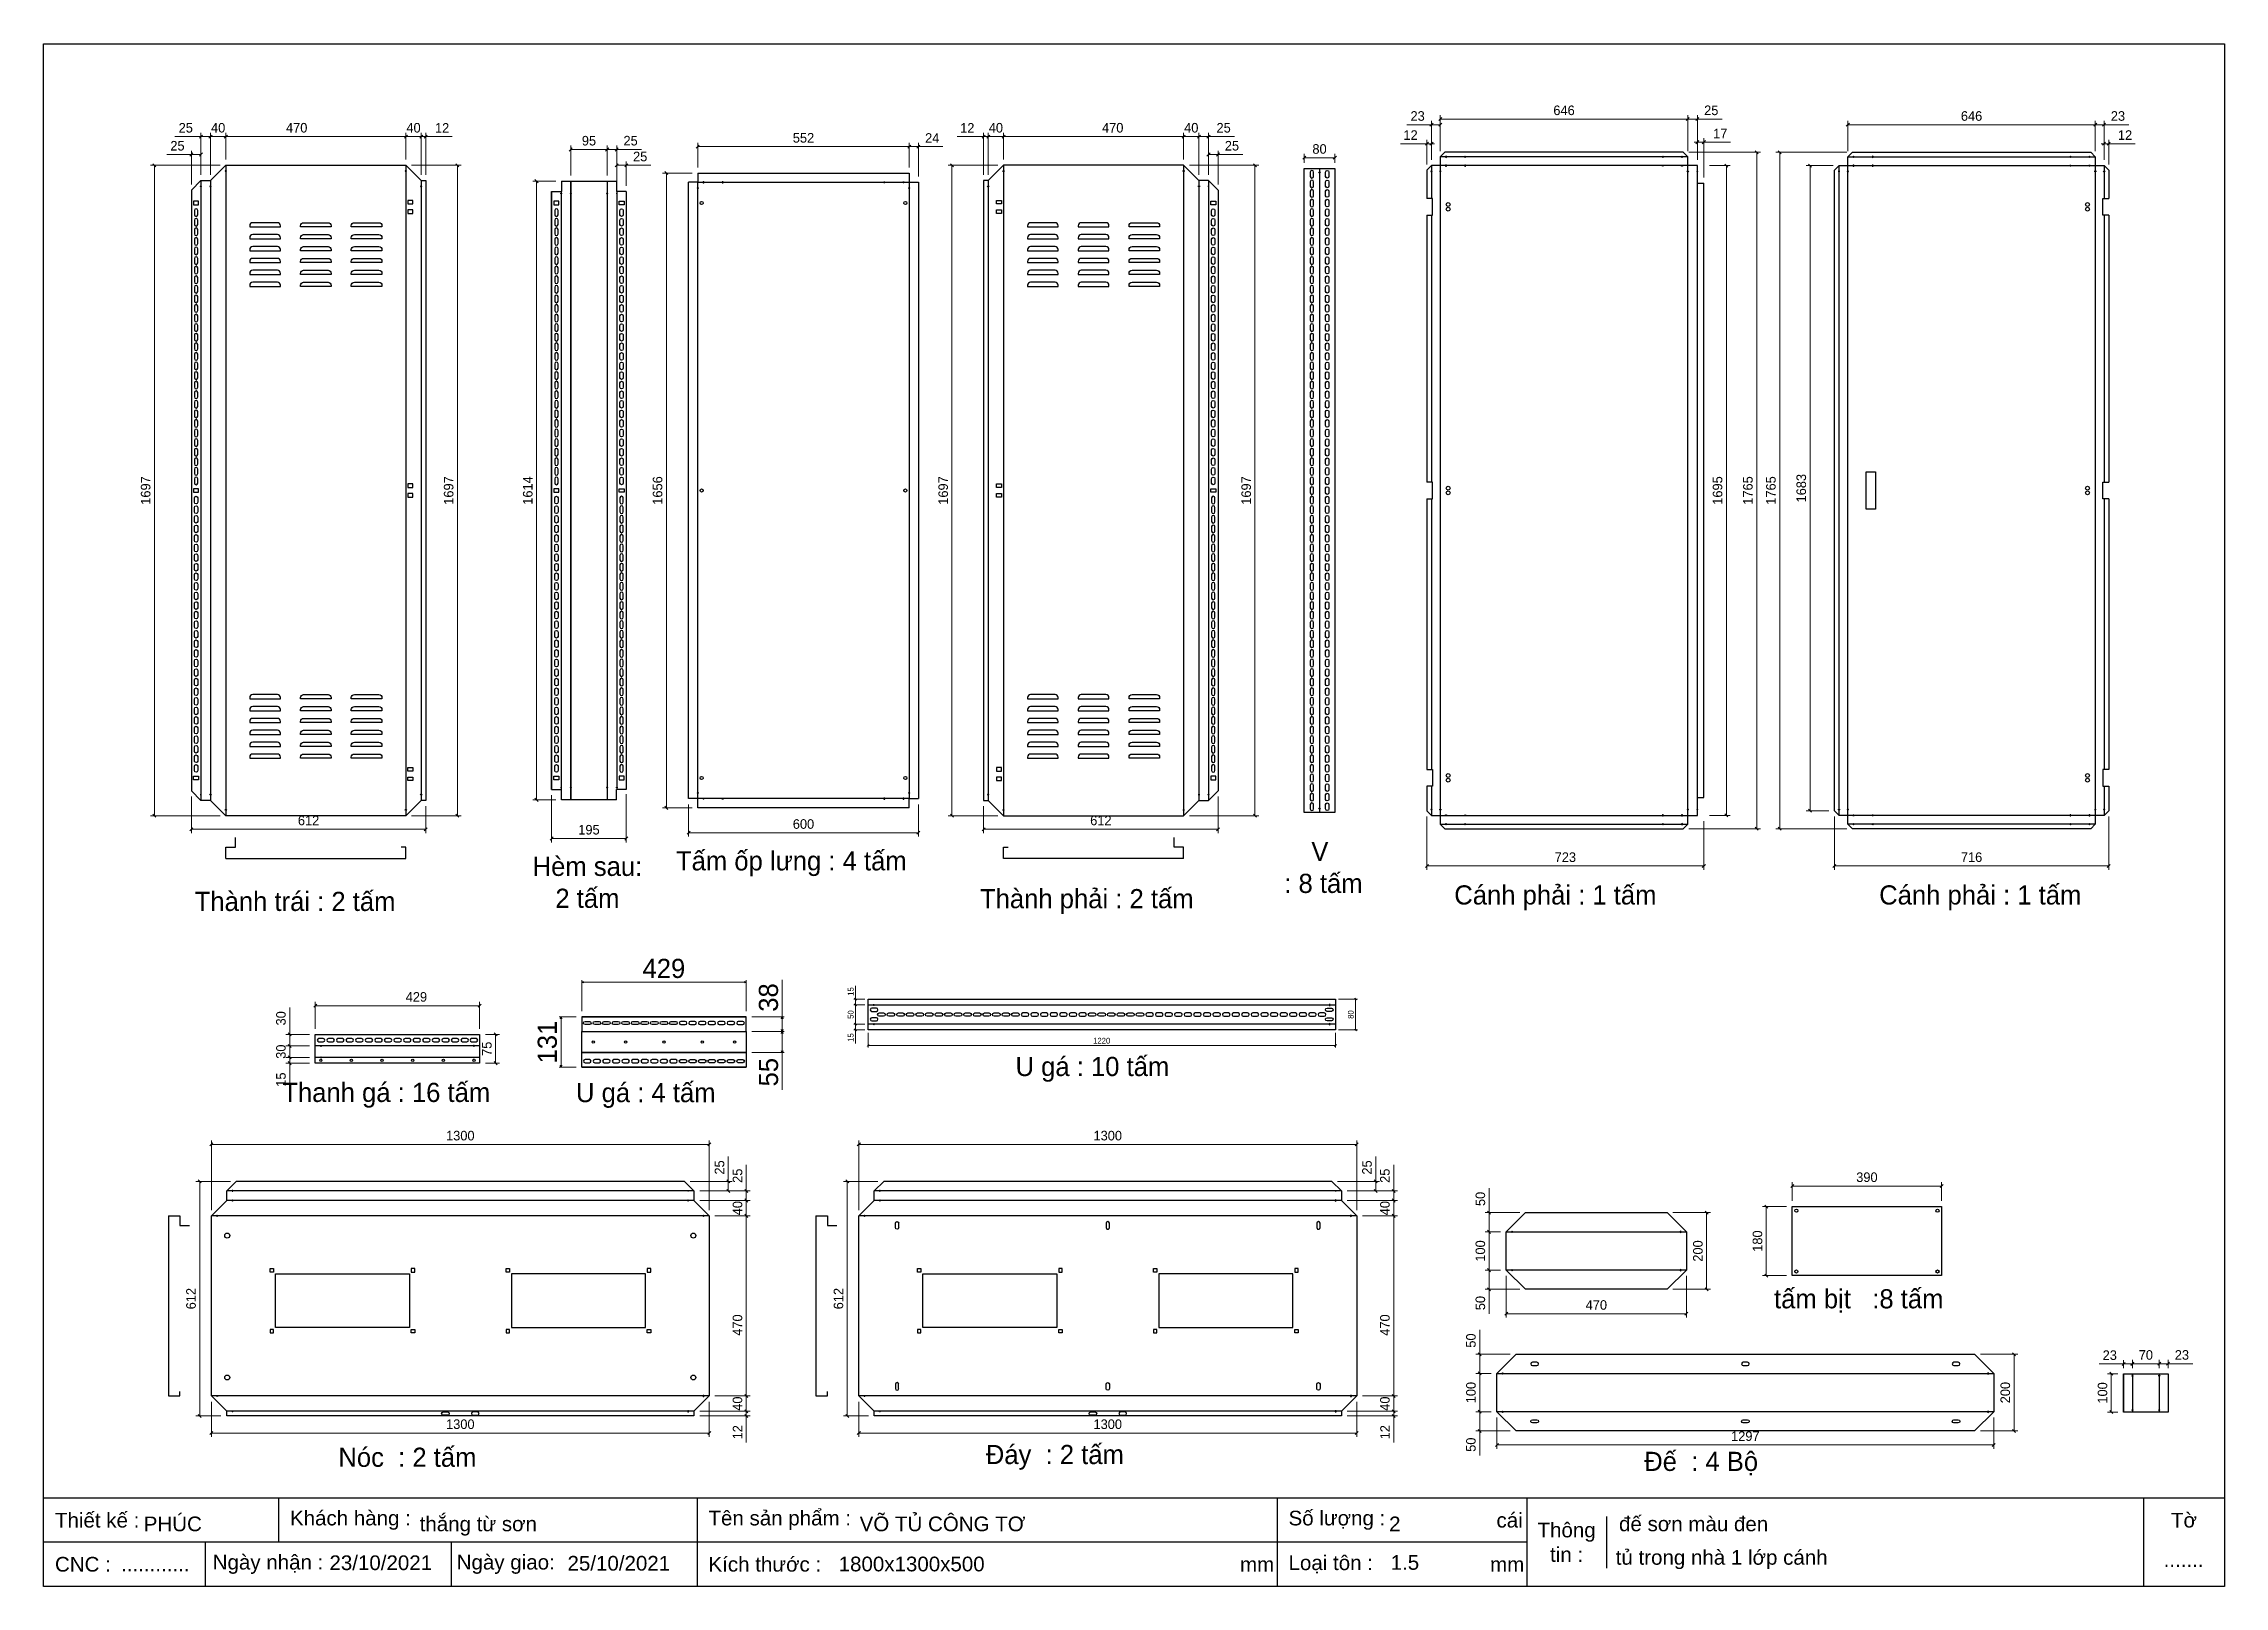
# Model space of a CAD drawing. Header units: millimetres. Extents: x 0 to 5692, y 0 to 4025.
import ezdxf

# ---------------------------------------------------------------- set-up
doc = ezdxf.new("R2010")
doc.units = ezdxf.units.MM
doc.layers.add('CNC', color=7, linetype='Continuous')
doc.layers.add('DIM', color=253, linetype='Continuous')
doc.styles.add('Arial', font='arial.ttf')
doc.dimstyles.new('CNC', dxfattribs={"dimtxt": 50, "dimasz": 5, "dimexe": 5, "dimexo": 15, "dimgap": 10, "dimtad": 1, "dimdec": 0, "dimtxsty": 'Standard', "dimblk": 'OPEN30', "dimcen": 10, "dimclrd": 5, "dimclre": 5, "dimclrt": 3, "dimazin": 3, "dimtfac": 1, "dimtdec": 0, "dimtmove": 0, "dimatfit": 3, "dimldrblk": 'ARCHTICK', "dimlwd": 9, "dimlwe": 9})
doc.dimstyles.new('Dim-15', dxfattribs={"dimtxt": 15, "dimasz": 5, "dimexe": 5, "dimexo": 8, "dimgap": 5, "dimtad": 1, "dimdec": 0, "dimtxsty": 'Standard', "dimblk": 'OBLIQUE', "dimcen": 10, "dimclrd": 5, "dimclre": 5, "dimclrt": 3, "dimazin": 3, "dimtfac": 1, "dimtdec": 0, "dimtmove": 0, "dimatfit": 3, "dimldrblk": 'OBLIQUE', "dimlwd": 9, "dimlwe": 9})
doc.dimstyles.new('Dim-25', dxfattribs={"dimtxt": 25, "dimasz": 8, "dimexe": 10, "dimexo": 15, "dimgap": 10, "dimtad": 1, "dimdec": 0, "dimtxsty": 'Standard', "dimblk": 'OBLIQUE', "dimcen": 10, "dimclrd": 5, "dimclre": 5, "dimclrt": 3, "dimazin": 3, "dimtfac": 1, "dimtdec": 0, "dimtmove": 0, "dimatfit": 3, "dimldrblk": 'OBLIQUE', "dimlwd": 9, "dimlwe": 9})

msp = doc.modelspace()

# ---------------------------------------------------------------- texts
at = {"color": 2, "char_height": 50, "attachment_point": 5}
for s, insert, width in [('V\\P : 8 tấm', (3331.4, 1875.4), 1215.419), ('Hèm sau: \\P2 tấm', (1419.5, 1836.5), 1216.419), ('Tấm ốp lưng : 4 tấm', (1951.7, 1885.4), 1216.419), ('Thành phải : 2 tấm', (2723, 1786.7), 1216.419), ('Cánh phải : 1 tấm', (3946.1, 1796.4), 1215.419), ('Cánh phải : 1 tấm', (5055.2, 1796.4), 1215.419), ('Thành trái : 2 tấm', (656.4, 1786.7), 1216.419), ('U gá : 10 tấm', (2737.6, 1348.8), 1216.419), ('Thanh gá : 16 tấm', (894.4, 1281.2), 1216.419), ('U gá : 4 tấm', (1571.8, 1280.7), 1216.419), ('tấm bịt   :8 tấm', (4738, 744.8), 1216.419), ('Nóc  : 2 tấm', (949.6, 336.5), 1216.419), ('Đáy  : 2 tấm', (2639.6, 336.5), 1216.419), ('Đế  : 4 Bộ', (4326.6, 320.6), 1216.419)]:
    msp.add_mtext(s, dxfattribs=dict(at, insert=insert, width=width))

# ---------------------------------------------------------------- blocks, each defined once
blk = doc.blocks.new('*D1')
at = {"color": 0, "linetype": 'ByBlock', "lineweight": -2}
for p, q in [((1084.2, 3703.6), (1076.2, 3711.6)), ((1076.2, 2014.6), (1084.2, 2006.6))]:
    blk.add_line(p, q, dxfattribs=at)
at = {"layer": 'Defpoints', "color": 0, "transparency": 16777216}
for p in [(945.6, 3707.6), (945.6, 2010.6), (1080.2, 2010.6)]:
    blk.add_point(p, dxfattribs=at)
at = {"layer": 'DIM', "color": 5, "lineweight": 9, "transparency": 16777216}
for p, q in [((960.6, 3707.6), (1090.2, 3707.6)), ((1080.2, 3707.6), (1080.2, 2010.6)), ((960.6, 2010.6), (1090.2, 2010.6))]:
    blk.add_line(p, q, dxfattribs=at)
at = {"layer": 'DIM', "color": 3, "transparency": 16777216, "insert": (1057.4, 2859.1), "char_height": 25, "attachment_point": 5, "rotation": 90}
blk.add_mtext('1697', dxfattribs=at)
blk = doc.blocks.new('_Oblique')
at = {"color": 0, "linetype": 'ByBlock', "lineweight": -2}
blk.add_line((-0.5, -0.5), (0.5, 0.5), dxfattribs=at)
blk = doc.blocks.new('*D2')
at = {"color": 0, "linetype": 'ByBlock', "lineweight": -2}
for p, q in [((479.6, 3786.5), (471.6, 3778.5)), ((941.6, 3778.5), (949.6, 3786.5))]:
    blk.add_line(p, q, dxfattribs=at)
at = {"layer": 'Defpoints', "color": 0, "transparency": 16777216}
for p in [(945.6, 3782.5), (475.6, 3707.6), (945.6, 3707.6)]:
    blk.add_point(p, dxfattribs=at)
at = {"layer": 'DIM', "color": 5, "lineweight": 9, "transparency": 16777216}
for p, q in [((475.6, 3722.6), (475.6, 3792.5)), ((475.6, 3782.5), (945.6, 3782.5)), ((945.6, 3722.6), (945.6, 3792.5))]:
    blk.add_line(p, q, dxfattribs=at)
at = {"layer": 'DIM', "color": 3, "transparency": 16777216, "insert": (660.6, 3805.3), "char_height": 25, "attachment_point": 5}
blk.add_mtext('470', dxfattribs=at)
blk = doc.blocks.new('*D3')
at = {"color": 0, "linetype": 'ByBlock', "lineweight": -2}
for p, q in [((949.6, 3786.5), (941.6, 3778.5)), ((981.6, 3778.5), (989.6, 3786.5))]:
    blk.add_line(p, q, dxfattribs=at)
at = {"layer": 'Defpoints', "color": 0, "transparency": 16777216}
for p in [(985.6, 3782.5), (945.6, 3707.6), (985.6, 3667.6)]:
    blk.add_point(p, dxfattribs=at)
at = {"layer": 'DIM', "color": 5, "lineweight": 9, "transparency": 16777216}
for p, q in [((945.6, 3722.6), (945.6, 3792.5)), ((945.6, 3782.5), (985.6, 3782.5)), ((985.6, 3682.6), (985.6, 3792.5))]:
    blk.add_line(p, q, dxfattribs=at)
at = {"layer": 'DIM', "color": 3, "transparency": 16777216, "insert": (965.6, 3805.3), "char_height": 25, "attachment_point": 5}
blk.add_mtext('40', dxfattribs=at)
blk = doc.blocks.new('*D4')
at = {"color": 0, "linetype": 'ByBlock', "lineweight": -2}
for p, q in [((981.6, 3778.5), (989.6, 3786.5)), ((1001.6, 3786.5), (993.6, 3778.5))]:
    blk.add_line(p, q, dxfattribs=at)
at = {"layer": 'Defpoints', "color": 0, "transparency": 16777216}
for p in [(997.6, 3782.5), (985.6, 3667.6), (997.6, 3667.6)]:
    blk.add_point(p, dxfattribs=at)
at = {"layer": 'DIM', "color": 5, "lineweight": 9, "transparency": 16777216}
for p, q in [((985.6, 3782.5), (977.6, 3782.5)), ((985.6, 3682.6), (985.6, 3792.5)), ((985.6, 3782.5), (997.6, 3782.5)), ((997.6, 3682.6), (997.6, 3792.5)), ((997.6, 3782.5), (1066.8, 3782.5))]:
    blk.add_line(p, q, dxfattribs=at)
at = {"layer": 'DIM', "color": 3, "transparency": 16777216, "insert": (1040.2, 3805.1), "char_height": 25, "attachment_point": 5}
blk.add_mtext('12', dxfattribs=at)
blk = doc.blocks.new('*D5')
at = {"color": 0, "linetype": 'ByBlock', "lineweight": -2}
for p, q in [((389.6, 1979.3), (381.6, 1971.3)), ((993.6, 1971.3), (1001.6, 1979.3))]:
    blk.add_line(p, q, dxfattribs=at)
at = {"layer": 'Defpoints', "color": 0, "transparency": 16777216}
for p in [(385.6, 2075.6), (997.6, 2050.6), (997.6, 1975.3)]:
    blk.add_point(p, dxfattribs=at)
at = {"layer": 'DIM', "color": 5, "lineweight": 9, "transparency": 16777216}
for p, q in [((385.6, 2060.6), (385.6, 1965.3)), ((997.6, 2035.6), (997.6, 1965.3)), ((385.6, 1975.3), (997.6, 1975.3))]:
    blk.add_line(p, q, dxfattribs=at)
at = {"layer": 'DIM', "color": 3, "transparency": 16777216, "insert": (691.6, 1998.1), "char_height": 25, "attachment_point": 5}
blk.add_mtext('612', dxfattribs=at)
blk = doc.blocks.new('*D6')
at = {"color": 0, "linetype": 'ByBlock', "lineweight": -2}
for p, q in [((439.6, 3786.5), (431.6, 3778.5)), ((471.6, 3778.5), (479.6, 3786.5))]:
    blk.add_line(p, q, dxfattribs=at)
at = {"layer": 'Defpoints', "color": 0, "transparency": 16777216}
for p in [(435.6, 3782.5), (475.6, 3707.6), (435.6, 3667.6)]:
    blk.add_point(p, dxfattribs=at)
at = {"layer": 'DIM', "color": 5, "lineweight": 9, "transparency": 16777216}
for p, q in [((435.6, 3682.6), (435.6, 3792.5)), ((475.6, 3782.5), (435.6, 3782.5)), ((475.6, 3722.6), (475.6, 3792.5))]:
    blk.add_line(p, q, dxfattribs=at)
at = {"layer": 'DIM', "color": 3, "transparency": 16777216, "insert": (455.6, 3805.3), "char_height": 25, "attachment_point": 5}
blk.add_mtext('40', dxfattribs=at)
blk = doc.blocks.new('*D7')
at = {"color": 0, "linetype": 'ByBlock', "lineweight": -2}
for p, q in [((414.6, 3786.5), (406.6, 3778.5)), ((431.6, 3778.5), (439.6, 3786.5))]:
    blk.add_line(p, q, dxfattribs=at)
at = {"layer": 'Defpoints', "color": 0, "transparency": 16777216}
for p in [(410.6, 3782.5), (410.6, 3667.6), (435.6, 3667.6)]:
    blk.add_point(p, dxfattribs=at)
at = {"layer": 'DIM', "color": 5, "lineweight": 9, "transparency": 16777216}
for p, q in [((410.6, 3782.5), (342.9, 3782.5)), ((410.6, 3682.6), (410.6, 3792.5)), ((435.6, 3782.5), (410.6, 3782.5)), ((435.6, 3682.6), (435.6, 3792.5))]:
    blk.add_line(p, q, dxfattribs=at)
at = {"layer": 'DIM', "color": 3, "transparency": 16777216, "insert": (371.1, 3805.3), "char_height": 25, "attachment_point": 5}
blk.add_mtext('25', dxfattribs=at)
blk = doc.blocks.new('*D8')
at = {"color": 0, "linetype": 'ByBlock', "lineweight": -2}
for p, q in [((389.6, 3739.7), (381.6, 3731.7)), ((406.6, 3731.7), (414.6, 3739.7))]:
    blk.add_line(p, q, dxfattribs=at)
at = {"layer": 'Defpoints', "color": 0, "transparency": 16777216}
for p in [(385.6, 3735.7), (410.6, 3667.6), (385.6, 3642.6)]:
    blk.add_point(p, dxfattribs=at)
at = {"layer": 'DIM', "color": 5, "lineweight": 9, "transparency": 16777216}
for p, q in [((385.6, 3735.7), (321.2, 3735.7)), ((385.6, 3657.6), (385.6, 3745.7)), ((410.6, 3735.7), (385.6, 3735.7)), ((410.6, 3682.6), (410.6, 3745.7))]:
    blk.add_line(p, q, dxfattribs=at)
at = {"layer": 'DIM', "color": 3, "transparency": 16777216, "insert": (349.4, 3758.4), "char_height": 25, "attachment_point": 5}
blk.add_mtext('25', dxfattribs=at)
blk = doc.blocks.new('f3daunguoc')
at = {"layer": 'CNC', "color": 2, "lineweight": -3}
blk.add_circle((0, 0), 1.5, dxfattribs=at)
blk = doc.blocks.new('f2dauxuoi')
at = {"layer": 'CNC', "color": 2, "lineweight": -3}
blk.add_circle((0, 0), 1, dxfattribs=at)
blk = doc.blocks.new('*D9')
at = {"color": 0, "linetype": 'ByBlock', "lineweight": -2}
for p, q in [((293.3, 3703.6), (285.3, 3711.6)), ((285.3, 2014.6), (293.3, 2006.6))]:
    blk.add_line(p, q, dxfattribs=at)
at = {"layer": 'Defpoints', "color": 0, "transparency": 16777216}
for p in [(475.6, 3707.6), (289.3, 2010.6), (475.6, 2010.6)]:
    blk.add_point(p, dxfattribs=at)
at = {"layer": 'DIM', "color": 5, "lineweight": 9, "transparency": 16777216}
for p, q in [((460.6, 3707.6), (279.3, 3707.6)), ((289.3, 3707.6), (289.3, 2010.6)), ((460.6, 2010.6), (279.3, 2010.6))]:
    blk.add_line(p, q, dxfattribs=at)
at = {"layer": 'DIM', "color": 3, "transparency": 16777216, "insert": (266.5, 2859.1), "char_height": 25, "attachment_point": 5, "rotation": 90}
blk.add_mtext('1697', dxfattribs=at)
blk = doc.blocks.new('*D10')
at = {"color": 0, "linetype": 'ByBlock', "lineweight": -2}
for p, q in [((2375.1, 3703.6), (2367.1, 3711.6)), ((2367.1, 2014.6), (2375.1, 2006.6))]:
    blk.add_line(p, q, dxfattribs=at)
at = {"layer": 'Defpoints', "color": 0, "transparency": 16777216}
for p in [(2505.7, 3707.6), (2371.1, 2010.6), (2505.7, 2010.6)]:
    blk.add_point(p, dxfattribs=at)
at = {"layer": 'DIM', "color": 5, "lineweight": 9, "transparency": 16777216}
for p, q in [((2490.7, 3707.6), (2361.1, 3707.6)), ((2371.1, 3707.6), (2371.1, 2010.6)), ((2490.7, 2010.6), (2361.1, 2010.6))]:
    blk.add_line(p, q, dxfattribs=at)
at = {"layer": 'DIM', "color": 3, "transparency": 16777216, "insert": (2348.3, 2859.1), "char_height": 25, "attachment_point": 5, "rotation": 90}
blk.add_mtext('1697', dxfattribs=at)
blk = doc.blocks.new('*D11')
at = {"color": 0, "linetype": 'ByBlock', "lineweight": -2}
for p, q in [((2509.7, 3786.5), (2501.7, 3778.5)), ((2971.7, 3778.5), (2979.7, 3786.5))]:
    blk.add_line(p, q, dxfattribs=at)
at = {"layer": 'Defpoints', "color": 0, "transparency": 16777216}
for p in [(2505.7, 3782.5), (2505.7, 3707.6), (2975.7, 3707.6)]:
    blk.add_point(p, dxfattribs=at)
at = {"layer": 'DIM', "color": 5, "lineweight": 9, "transparency": 16777216}
for p, q in [((2505.7, 3722.6), (2505.7, 3792.5)), ((2975.7, 3782.5), (2505.7, 3782.5)), ((2975.7, 3722.6), (2975.7, 3792.5))]:
    blk.add_line(p, q, dxfattribs=at)
at = {"layer": 'DIM', "color": 3, "transparency": 16777216, "insert": (2790.7, 3805.3), "char_height": 25, "attachment_point": 5}
blk.add_mtext('470', dxfattribs=at)
blk = doc.blocks.new('*D12')
at = {"color": 0, "linetype": 'ByBlock', "lineweight": -2}
for p, q in [((2469.7, 3786.5), (2461.7, 3778.5)), ((2501.7, 3778.5), (2509.7, 3786.5))]:
    blk.add_line(p, q, dxfattribs=at)
at = {"layer": 'Defpoints', "color": 0, "transparency": 16777216}
for p in [(2465.7, 3782.5), (2505.7, 3707.6), (2465.7, 3667.6)]:
    blk.add_point(p, dxfattribs=at)
at = {"layer": 'DIM', "color": 5, "lineweight": 9, "transparency": 16777216}
for p, q in [((2465.7, 3682.6), (2465.7, 3792.5)), ((2505.7, 3782.5), (2465.7, 3782.5)), ((2505.7, 3722.6), (2505.7, 3792.5))]:
    blk.add_line(p, q, dxfattribs=at)
at = {"layer": 'DIM', "color": 3, "transparency": 16777216, "insert": (2485.7, 3805.3), "char_height": 25, "attachment_point": 5}
blk.add_mtext('40', dxfattribs=at)
blk = doc.blocks.new('*D13')
at = {"color": 0, "linetype": 'ByBlock', "lineweight": -2}
for p, q in [((2449.7, 3778.5), (2457.7, 3786.5)), ((2469.7, 3786.5), (2461.7, 3778.5))]:
    blk.add_line(p, q, dxfattribs=at)
at = {"layer": 'Defpoints', "color": 0, "transparency": 16777216}
for p in [(2453.7, 3782.5), (2453.7, 3667.6), (2465.7, 3667.6)]:
    blk.add_point(p, dxfattribs=at)
at = {"layer": 'DIM', "color": 5, "lineweight": 9, "transparency": 16777216}
for p, q in [((2453.7, 3782.5), (2384.5, 3782.5)), ((2453.7, 3682.6), (2453.7, 3792.5)), ((2465.7, 3782.5), (2453.7, 3782.5)), ((2465.7, 3682.6), (2465.7, 3792.5)), ((2465.7, 3782.5), (2473.7, 3782.5))]:
    blk.add_line(p, q, dxfattribs=at)
at = {"layer": 'DIM', "color": 3, "transparency": 16777216, "insert": (2411.1, 3805.1), "char_height": 25, "attachment_point": 5}
blk.add_mtext('12', dxfattribs=at)
blk = doc.blocks.new('*D14')
at = {"color": 0, "linetype": 'ByBlock', "lineweight": -2}
for p, q in [((2457.7, 1979.3), (2449.7, 1971.3)), ((3061.7, 1971.3), (3069.7, 1979.3))]:
    blk.add_line(p, q, dxfattribs=at)
at = {"layer": 'Defpoints', "color": 0, "transparency": 16777216}
for p in [(2453.7, 2050.6), (3065.7, 2075.6), (2453.7, 1975.3)]:
    blk.add_point(p, dxfattribs=at)
at = {"layer": 'DIM', "color": 5, "lineweight": 9, "transparency": 16777216}
for p, q in [((3065.7, 2060.6), (3065.7, 1965.3)), ((2453.7, 2035.6), (2453.7, 1965.3)), ((3065.7, 1975.3), (2453.7, 1975.3))]:
    blk.add_line(p, q, dxfattribs=at)
at = {"layer": 'DIM', "color": 3, "transparency": 16777216, "insert": (2759.7, 1998.1), "char_height": 25, "attachment_point": 5}
blk.add_mtext('612', dxfattribs=at)
blk = doc.blocks.new('*D15')
at = {"color": 0, "linetype": 'ByBlock', "lineweight": -2}
for p, q in [((2979.7, 3786.5), (2971.7, 3778.5)), ((3011.7, 3778.5), (3019.7, 3786.5))]:
    blk.add_line(p, q, dxfattribs=at)
at = {"layer": 'Defpoints', "color": 0, "transparency": 16777216}
for p in [(3015.7, 3782.5), (2975.7, 3707.6), (3015.7, 3667.6)]:
    blk.add_point(p, dxfattribs=at)
at = {"layer": 'DIM', "color": 5, "lineweight": 9, "transparency": 16777216}
for p, q in [((2975.7, 3722.6), (2975.7, 3792.5)), ((2975.7, 3782.5), (3015.7, 3782.5)), ((3015.7, 3682.6), (3015.7, 3792.5))]:
    blk.add_line(p, q, dxfattribs=at)
at = {"layer": 'DIM', "color": 3, "transparency": 16777216, "insert": (2995.7, 3805.3), "char_height": 25, "attachment_point": 5}
blk.add_mtext('40', dxfattribs=at)
blk = doc.blocks.new('*D16')
at = {"color": 0, "linetype": 'ByBlock', "lineweight": -2}
for p, q in [((3019.7, 3786.5), (3011.7, 3778.5)), ((3036.7, 3778.5), (3044.7, 3786.5))]:
    blk.add_line(p, q, dxfattribs=at)
at = {"layer": 'Defpoints', "color": 0, "transparency": 16777216}
for p in [(3040.7, 3782.5), (3015.7, 3667.6), (3040.7, 3667.6)]:
    blk.add_point(p, dxfattribs=at)
at = {"layer": 'DIM', "color": 5, "lineweight": 9, "transparency": 16777216}
for p, q in [((3015.7, 3682.6), (3015.7, 3792.5)), ((3015.7, 3782.5), (3040.7, 3782.5)), ((3040.7, 3682.6), (3040.7, 3792.5)), ((3040.7, 3782.5), (3108.4, 3782.5))]:
    blk.add_line(p, q, dxfattribs=at)
at = {"layer": 'DIM', "color": 3, "transparency": 16777216, "insert": (3080.2, 3805.3), "char_height": 25, "attachment_point": 5}
blk.add_mtext('25', dxfattribs=at)
blk = doc.blocks.new('*D17')
at = {"color": 0, "linetype": 'ByBlock', "lineweight": -2}
for p, q in [((3044.7, 3739.7), (3036.7, 3731.7)), ((3061.7, 3731.7), (3069.7, 3739.7))]:
    blk.add_line(p, q, dxfattribs=at)
at = {"layer": 'Defpoints', "color": 0, "transparency": 16777216}
for p in [(3065.7, 3735.7), (3040.7, 3667.6), (3065.7, 3642.6)]:
    blk.add_point(p, dxfattribs=at)
at = {"layer": 'DIM', "color": 5, "lineweight": 9, "transparency": 16777216}
for p, q in [((3040.7, 3682.6), (3040.7, 3745.7)), ((3040.7, 3735.7), (3065.7, 3735.7)), ((3065.7, 3657.6), (3065.7, 3745.7)), ((3065.7, 3735.7), (3130.1, 3735.7))]:
    blk.add_line(p, q, dxfattribs=at)
at = {"layer": 'DIM', "color": 3, "transparency": 16777216, "insert": (3101.9, 3758.4), "char_height": 25, "attachment_point": 5}
blk.add_mtext('25', dxfattribs=at)
blk = doc.blocks.new('*D18')
at = {"color": 0, "linetype": 'ByBlock', "lineweight": -2}
for p, q in [((3166, 3703.6), (3158, 3711.6)), ((3158, 2014.6), (3166, 2006.6))]:
    blk.add_line(p, q, dxfattribs=at)
at = {"layer": 'Defpoints', "color": 0, "transparency": 16777216}
for p in [(2975.7, 3707.6), (2975.7, 2010.6), (3162, 2010.6)]:
    blk.add_point(p, dxfattribs=at)
at = {"layer": 'DIM', "color": 5, "lineweight": 9, "transparency": 16777216}
for p, q in [((2990.7, 3707.6), (3172, 3707.6)), ((3162, 3707.6), (3162, 2010.6)), ((2990.7, 2010.6), (3172, 2010.6))]:
    blk.add_line(p, q, dxfattribs=at)
at = {"layer": 'DIM', "color": 3, "transparency": 16777216, "insert": (3139.2, 2859.1), "char_height": 25, "attachment_point": 5, "rotation": 90}
blk.add_mtext('1697', dxfattribs=at)
blk = doc.blocks.new('*D19')
at = {"color": 0, "linetype": 'ByBlock', "lineweight": -2}
for p, q in [((1500, 3711.5), (1492, 3703.5)), ((1517, 3703.5), (1525, 3711.5))]:
    blk.add_line(p, q, dxfattribs=at)
at = {"layer": 'Defpoints', "color": 0, "transparency": 16777216}
for p in [(1521, 3707.5), (1496, 3639.1), (1521, 3639.1)]:
    blk.add_point(p, dxfattribs=at)
at = {"layer": 'DIM', "color": 5, "lineweight": 9, "transparency": 16777216}
for p, q in [((1496, 3654.1), (1496, 3717.5)), ((1496, 3707.5), (1521, 3707.5)), ((1521, 3654.1), (1521, 3717.5)), ((1521, 3707.5), (1585.4, 3707.5))]:
    blk.add_line(p, q, dxfattribs=at)
at = {"layer": 'DIM', "color": 3, "transparency": 16777216, "insert": (1557.2, 3730.3), "char_height": 25, "attachment_point": 5}
blk.add_mtext('25', dxfattribs=at)
blk = doc.blocks.new('*D20')
at = {"color": 0, "linetype": 'ByBlock', "lineweight": -2}
for p, q in [((1475, 3752.8), (1467, 3744.8)), ((1492, 3744.8), (1500, 3752.8))]:
    blk.add_line(p, q, dxfattribs=at)
at = {"layer": 'Defpoints', "color": 0, "transparency": 16777216}
for p in [(1496, 3748.8), (1471, 3666.1), (1496, 3666.1)]:
    blk.add_point(p, dxfattribs=at)
at = {"layer": 'DIM', "color": 5, "lineweight": 9, "transparency": 16777216}
for p, q in [((1471, 3681.1), (1471, 3758.8)), ((1496, 3681.1), (1496, 3758.8)), ((1471, 3748.8), (1496, 3748.8)), ((1496, 3748.8), (1560.4, 3748.8))]:
    blk.add_line(p, q, dxfattribs=at)
at = {"layer": 'DIM', "color": 3, "transparency": 16777216, "insert": (1532.2, 3771.6), "char_height": 25, "attachment_point": 5}
blk.add_mtext('25', dxfattribs=at)
blk = doc.blocks.new('*D21')
at = {"color": 5, "lineweight": 9, "ltscale": 3, "transparency": 16777216}
for p, q in [((1376, 3681.1), (1376, 3758.8)), ((1471, 3681.1), (1471, 3758.8)), ((1471, 3748.8), (1376, 3748.8))]:
    blk.add_line(p, q, dxfattribs=at)
at = {"color": 0, "linetype": 'ByBlock', "lineweight": -2}
for p, q in [((1380, 3752.8), (1372, 3744.8)), ((1467, 3744.8), (1475, 3752.8))]:
    blk.add_line(p, q, dxfattribs=at)
at = {"layer": 'Defpoints', "color": 0, "ltscale": 3, "transparency": 16777216}
for p in [(1376, 3748.8), (1376, 3666.1), (1471, 3666.1)]:
    blk.add_point(p, dxfattribs=at)
at = {"color": 3, "ltscale": 3, "transparency": 16777216, "insert": (1423.5, 3771.6), "char_height": 25, "attachment_point": 5}
blk.add_mtext('95', dxfattribs=at)
blk = doc.blocks.new('*D22')
at = {"color": 5, "lineweight": 9, "ltscale": 3, "transparency": 16777216}
for p, q in [((1326, 2064.1), (1326, 1941.1)), ((1521, 2067.2), (1521, 1941.1)), ((1326, 1951.1), (1521, 1951.1))]:
    blk.add_line(p, q, dxfattribs=at)
at = {"color": 0, "linetype": 'ByBlock', "lineweight": -2}
for p, q in [((1330, 1955.1), (1322, 1947.1)), ((1517, 1947.1), (1525, 1955.1))]:
    blk.add_line(p, q, dxfattribs=at)
at = {"layer": 'Defpoints', "color": 0, "ltscale": 3, "transparency": 16777216}
for p in [(1326, 2079.1), (1521, 2082.2), (1521, 1951.1)]:
    blk.add_point(p, dxfattribs=at)
at = {"color": 3, "ltscale": 3, "transparency": 16777216, "insert": (1423.5, 1973.9), "char_height": 25, "attachment_point": 5}
blk.add_mtext('195', dxfattribs=at)
blk = doc.blocks.new('*D23')
at = {"color": 5, "lineweight": 9, "ltscale": 3, "transparency": 16777216}
for p, q in [((1337, 3666.1), (1276.6, 3666.1)), ((1286.6, 2052.1), (1286.6, 3666.1)), ((1337, 2052.1), (1276.6, 2052.1))]:
    blk.add_line(p, q, dxfattribs=at)
at = {"color": 0, "linetype": 'ByBlock', "lineweight": -2}
for p, q in [((1290.6, 3662.1), (1282.6, 3670.1)), ((1282.6, 2056.1), (1290.6, 2048.1))]:
    blk.add_line(p, q, dxfattribs=at)
at = {"layer": 'Defpoints', "color": 0, "ltscale": 3, "transparency": 16777216}
for p in [(1286.6, 3666.1), (1352, 3666.1), (1352, 2052.1)]:
    blk.add_point(p, dxfattribs=at)
at = {"color": 3, "ltscale": 3, "transparency": 16777216, "insert": (1263.9, 2859.1), "char_height": 25, "attachment_point": 5, "rotation": 90}
blk.add_mtext('1614', dxfattribs=at)
blk = doc.blocks.new('*D24')
at = {"color": 0, "linetype": 'ByBlock', "lineweight": -2}
for p, q in [((2263.5, 3760.2), (2255.5, 3752.2)), ((2279.5, 3752.2), (2287.5, 3760.2))]:
    blk.add_line(p, q, dxfattribs=at)
at = {"layer": 'Defpoints', "color": 0, "transparency": 16777216}
for p in [(2283.5, 3756.2), (2259.5, 3687.1), (2283.5, 3663.1)]:
    blk.add_point(p, dxfattribs=at)
at = {"layer": 'DIM', "color": 5, "lineweight": 9, "transparency": 16777216}
for p, q in [((2259.5, 3702.1), (2259.5, 3766.2)), ((2283.5, 3678.1), (2283.5, 3766.2)), ((2259.5, 3756.2), (2283.5, 3756.2)), ((2283.5, 3756.2), (2347.6, 3756.2))]:
    blk.add_line(p, q, dxfattribs=at)
at = {"layer": 'DIM', "color": 3, "transparency": 16777216, "insert": (2319.5, 3778.8), "char_height": 25, "attachment_point": 5}
blk.add_mtext('24', dxfattribs=at)
blk = doc.blocks.new('*D25')
at = {"color": 0, "linetype": 'ByBlock', "lineweight": -2}
for p, q in [((1711.5, 3760.2), (1703.5, 3752.2)), ((2255.5, 3752.2), (2263.5, 3760.2))]:
    blk.add_line(p, q, dxfattribs=at)
at = {"layer": 'Defpoints', "color": 0, "transparency": 16777216}
for p in [(1707.5, 3756.2), (1707.5, 3687.1), (2259.5, 3687.1)]:
    blk.add_point(p, dxfattribs=at)
at = {"layer": 'DIM', "color": 5, "lineweight": 9, "transparency": 16777216}
for p, q in [((1707.5, 3702.1), (1707.5, 3766.2)), ((2259.5, 3702.1), (2259.5, 3766.2)), ((2259.5, 3756.2), (1707.5, 3756.2))]:
    blk.add_line(p, q, dxfattribs=at)
at = {"layer": 'DIM', "color": 3, "transparency": 16777216, "insert": (1983.5, 3779), "char_height": 25, "attachment_point": 5}
blk.add_mtext('552', dxfattribs=at)
blk = doc.blocks.new('*D26')
at = {"color": 0, "linetype": 'ByBlock', "lineweight": -2}
for p, q in [((1629.5, 3683.1), (1621.5, 3691.1)), ((1621.5, 2035.1), (1629.5, 2027.1))]:
    blk.add_line(p, q, dxfattribs=at)
at = {"layer": 'Defpoints', "color": 0, "transparency": 16777216}
for p in [(1707.5, 3687.1), (1625.5, 2031.1), (1707.5, 2031.1)]:
    blk.add_point(p, dxfattribs=at)
at = {"layer": 'DIM', "color": 5, "lineweight": 9, "transparency": 16777216}
for p, q in [((1692.5, 3687.1), (1615.5, 3687.1)), ((1625.5, 3687.1), (1625.5, 2031.1)), ((1692.5, 2031.1), (1615.5, 2031.1))]:
    blk.add_line(p, q, dxfattribs=at)
at = {"layer": 'DIM', "color": 3, "transparency": 16777216, "insert": (1602.7, 2859.1), "char_height": 25, "attachment_point": 5, "rotation": 90}
blk.add_mtext('1656', dxfattribs=at)
blk = doc.blocks.new('*D27')
at = {"color": 0, "linetype": 'ByBlock', "lineweight": -2}
for p, q in [((1687.5, 1970.1), (1679.5, 1962.1)), ((2279.5, 1962.1), (2287.5, 1970.1))]:
    blk.add_line(p, q, dxfattribs=at)
at = {"layer": 'Defpoints', "color": 0, "transparency": 16777216}
for p in [(1683.5, 2055.1), (2283.5, 2055.1), (2283.5, 1966.1)]:
    blk.add_point(p, dxfattribs=at)
at = {"layer": 'DIM', "color": 5, "lineweight": 9, "transparency": 16777216}
for p, q in [((1683.5, 2040.1), (1683.5, 1956.1)), ((2283.5, 2040.1), (2283.5, 1956.1)), ((1683.5, 1966.1), (2283.5, 1966.1))]:
    blk.add_line(p, q, dxfattribs=at)
at = {"layer": 'DIM', "color": 3, "transparency": 16777216, "insert": (1983.5, 1988.8), "char_height": 25, "attachment_point": 5}
blk.add_mtext('600', dxfattribs=at)
blk = doc.blocks.new('*D28')
at = {"color": 0, "linetype": 'ByBlock', "lineweight": -2}
for p, q in [((441.9, 404.1), (433.9, 396.1)), ((1733.5, 396.1), (1741.5, 404.1))]:
    blk.add_line(p, q, dxfattribs=at)
at = {"layer": 'Defpoints', "color": 0, "transparency": 16777216}
for p in [(437.9, 496.7), (1737.5, 496.7), (437.9, 400.1)]:
    blk.add_point(p, dxfattribs=at)
at = {"layer": 'DIM', "color": 5, "lineweight": 9, "transparency": 16777216}
for p, q in [((437.9, 481.7), (437.9, 390.1)), ((1737.5, 481.7), (1737.5, 390.1)), ((1737.5, 400.1), (437.9, 400.1))]:
    blk.add_line(p, q, dxfattribs=at)
at = {"layer": 'DIM', "color": 3, "transparency": 16777216, "insert": (1087.7, 422.9), "char_height": 25, "attachment_point": 5}
blk.add_mtext('1300', dxfattribs=at)
blk = doc.blocks.new('*D29')
at = {"color": 0, "linetype": 'ByBlock', "lineweight": -2}
for p, q in [((1838.1, 962.7), (1830.1, 970.7)), ((1830.1, 500.7), (1838.1, 492.7))]:
    blk.add_line(p, q, dxfattribs=at)
at = {"layer": 'Defpoints', "color": 0, "transparency": 16777216}
for p in [(1737.5, 966.7), (1737.5, 496.7), (1834.1, 496.7)]:
    blk.add_point(p, dxfattribs=at)
at = {"layer": 'DIM', "color": 5, "lineweight": 9, "transparency": 16777216}
for p, q in [((1752.5, 966.7), (1844.1, 966.7)), ((1834.1, 966.7), (1834.1, 496.7)), ((1752.5, 496.7), (1844.1, 496.7))]:
    blk.add_line(p, q, dxfattribs=at)
at = {"layer": 'DIM', "color": 3, "transparency": 16777216, "insert": (1811.3, 681.7), "char_height": 25, "attachment_point": 5, "rotation": 90}
blk.add_mtext('470', dxfattribs=at)
blk = doc.blocks.new('*D30')
at = {"color": 0, "linetype": 'ByBlock', "lineweight": -2}
for p, q in [((1838.1, 492.7), (1830.1, 500.7)), ((1830.1, 460.7), (1838.1, 452.7))]:
    blk.add_line(p, q, dxfattribs=at)
at = {"layer": 'Defpoints', "color": 0, "transparency": 16777216}
for p in [(1697.5, 456.7), (1737.5, 496.7), (1834.1, 456.7)]:
    blk.add_point(p, dxfattribs=at)
at = {"layer": 'DIM', "color": 5, "lineweight": 9, "transparency": 16777216}
for p, q in [((1712.5, 456.7), (1844.1, 456.7)), ((1752.5, 496.7), (1844.1, 496.7)), ((1834.1, 496.7), (1834.1, 456.7))]:
    blk.add_line(p, q, dxfattribs=at)
at = {"layer": 'DIM', "color": 3, "transparency": 16777216, "insert": (1811.3, 476.7), "char_height": 25, "attachment_point": 5, "rotation": 90}
blk.add_mtext('40', dxfattribs=at)
blk = doc.blocks.new('*D31')
at = {"color": 0, "linetype": 'ByBlock', "lineweight": -2}
for p, q in [((1830.1, 460.7), (1838.1, 452.7)), ((1838.1, 440.7), (1830.1, 448.7))]:
    blk.add_line(p, q, dxfattribs=at)
at = {"layer": 'Defpoints', "color": 0, "transparency": 16777216}
for p in [(1697.5, 456.7), (1697.5, 444.7), (1834.1, 444.7)]:
    blk.add_point(p, dxfattribs=at)
at = {"layer": 'DIM', "color": 5, "lineweight": 9, "transparency": 16777216}
for p, q in [((1712.5, 456.7), (1844.1, 456.7)), ((1834.1, 456.7), (1834.1, 464.7)), ((1834.1, 456.7), (1834.1, 444.7)), ((1712.5, 444.7), (1844.1, 444.7)), ((1834.1, 444.7), (1834.1, 375.5))]:
    blk.add_line(p, q, dxfattribs=at)
at = {"layer": 'DIM', "color": 3, "transparency": 16777216, "insert": (1811.5, 402.1), "char_height": 25, "attachment_point": 5, "rotation": 90}
blk.add_mtext('12', dxfattribs=at)
blk = doc.blocks.new('*D32')
at = {"color": 0, "linetype": 'ByBlock', "lineweight": -2}
for p, q in [((411.6, 1052.7), (403.6, 1060.7)), ((403.6, 448.7), (411.6, 440.7))]:
    blk.add_line(p, q, dxfattribs=at)
at = {"layer": 'Defpoints', "color": 0, "transparency": 16777216}
for p in [(502.9, 1056.7), (407.6, 444.7), (477.9, 444.7)]:
    blk.add_point(p, dxfattribs=at)
at = {"layer": 'DIM', "color": 5, "lineweight": 9, "transparency": 16777216}
for p, q in [((487.9, 1056.7), (397.6, 1056.7)), ((407.6, 1056.7), (407.6, 444.7)), ((462.9, 444.7), (397.6, 444.7))]:
    blk.add_line(p, q, dxfattribs=at)
at = {"layer": 'DIM', "color": 3, "transparency": 16777216, "insert": (384.9, 750.7), "char_height": 25, "attachment_point": 5, "rotation": 90}
blk.add_mtext('612', dxfattribs=at)
blk = doc.blocks.new('*D33')
at = {"color": 0, "linetype": 'ByBlock', "lineweight": -2}
for p, q in [((1838.1, 1002.7), (1830.1, 1010.7)), ((1830.1, 970.7), (1838.1, 962.7))]:
    blk.add_line(p, q, dxfattribs=at)
at = {"layer": 'Defpoints', "color": 0, "transparency": 16777216}
for p in [(1697.5, 1006.7), (1834.1, 1006.7), (1737.5, 966.7)]:
    blk.add_point(p, dxfattribs=at)
at = {"layer": 'DIM', "color": 5, "lineweight": 9, "transparency": 16777216}
for p, q in [((1712.5, 1006.7), (1844.1, 1006.7)), ((1834.1, 966.7), (1834.1, 1006.7)), ((1752.5, 966.7), (1844.1, 966.7))]:
    blk.add_line(p, q, dxfattribs=at)
at = {"layer": 'DIM', "color": 3, "transparency": 16777216, "insert": (1811.3, 986.7), "char_height": 25, "attachment_point": 5, "rotation": 90}
blk.add_mtext('40', dxfattribs=at)
blk = doc.blocks.new('*D34')
at = {"color": 0, "linetype": 'ByBlock', "lineweight": -2}
for p, q in [((1838.1, 1027.7), (1830.1, 1035.7)), ((1830.1, 1010.7), (1838.1, 1002.7))]:
    blk.add_line(p, q, dxfattribs=at)
at = {"layer": 'Defpoints', "color": 0, "transparency": 16777216}
for p in [(1697.5, 1031.7), (1834.1, 1031.7), (1697.5, 1006.7)]:
    blk.add_point(p, dxfattribs=at)
at = {"layer": 'DIM', "color": 5, "lineweight": 9, "transparency": 16777216}
for p, q in [((1834.1, 1031.7), (1834.1, 1099.5)), ((1712.5, 1031.7), (1844.1, 1031.7)), ((1834.1, 1006.7), (1834.1, 1031.7)), ((1712.5, 1006.7), (1844.1, 1006.7))]:
    blk.add_line(p, q, dxfattribs=at)
at = {"layer": 'DIM', "color": 3, "transparency": 16777216, "insert": (1811.3, 1071.3), "char_height": 25, "attachment_point": 5, "rotation": 90}
blk.add_mtext('25', dxfattribs=at)
blk = doc.blocks.new('*D35')
at = {"color": 0, "linetype": 'ByBlock', "lineweight": -2}
for p, q in [((1791.2, 1052.7), (1783.2, 1060.7)), ((1783.2, 1035.7), (1791.2, 1027.7))]:
    blk.add_line(p, q, dxfattribs=at)
at = {"layer": 'Defpoints', "color": 0, "transparency": 16777216}
for p in [(1672.5, 1056.7), (1697.5, 1031.7), (1787.2, 1056.7)]:
    blk.add_point(p, dxfattribs=at)
at = {"layer": 'DIM', "color": 5, "lineweight": 9, "transparency": 16777216}
for p, q in [((1787.2, 1056.7), (1787.2, 1121.2)), ((1687.5, 1056.7), (1797.2, 1056.7)), ((1712.5, 1031.7), (1797.2, 1031.7)), ((1787.2, 1031.7), (1787.2, 1056.7))]:
    blk.add_line(p, q, dxfattribs=at)
at = {"layer": 'DIM', "color": 3, "transparency": 16777216, "insert": (1764.4, 1092.9), "char_height": 25, "attachment_point": 5, "rotation": 90}
blk.add_mtext('25', dxfattribs=at)
blk = doc.blocks.new('*D36')
at = {"color": 0, "linetype": 'ByBlock', "lineweight": -2}
for p, q in [((441.9, 1157.1), (433.9, 1149.1)), ((1733.5, 1149.1), (1741.5, 1157.1))]:
    blk.add_line(p, q, dxfattribs=at)
at = {"layer": 'Defpoints', "color": 0, "transparency": 16777216}
for p in [(437.9, 1153.1), (437.9, 966.7), (1737.5, 966.7)]:
    blk.add_point(p, dxfattribs=at)
at = {"layer": 'DIM', "color": 5, "lineweight": 9, "transparency": 16777216}
for p, q in [((437.9, 981.7), (437.9, 1163.1)), ((1737.5, 1153.1), (437.9, 1153.1)), ((1737.5, 981.7), (1737.5, 1163.1))]:
    blk.add_line(p, q, dxfattribs=at)
at = {"layer": 'DIM', "color": 3, "transparency": 16777216, "insert": (1087.7, 1175.8), "char_height": 25, "attachment_point": 5}
blk.add_mtext('1300', dxfattribs=at)
blk = doc.blocks.new('KHUNG CHUẨN')
at = {"color": 7}
for p, q in [((19889.2, -28535.2), (16919.2, -28535.2)), ((17239.2, -28535.2), (17239.2, -28595.2)), ((17809.2, -28535.2), (17809.2, -28655.2)), ((18599.2, -28535.2), (18599.2, -28655.2)), ((18939.2, -28535.2), (18939.2, -28655.2)), ((19779.2, -28535.2), (19779.2, -28655.2)), ((19047.6, -28560.2), (19047.6, -28630.2)), ((18939.2, -28595.2), (16919.2, -28595.2)), ((17139.2, -28595.2), (17139.2, -28655.2)), ((17474.2, -28595.2), (17474.2, -28655.2))]:
    blk.add_line(p, q, dxfattribs=at)
blk.add_lwpolyline([(16919.2, -26555.2), (19889.2, -26555.2), (19889.2, -28655.2), (16919.2, -28655.2)], close=True, dxfattribs=at)
at = {"color": 2, "char_height": 20, "style": 'Arial'}
for s, insert, width, attachment_point in [('  Thiết kế :', (16919.2, -28565.2), 917.634, 4), ('  Khách hàng :', (17239.2, -28565.2), 917.634, 4), ('  Tên sản phẩm :', (17809.2, -28565.2), 917.634, 4), ('  Số lượng :', (18599.2, -28565.2), 917.634, 4), ('cái', (18897.9, -28565.2), 63.517, 4), ('Thông\\Ptin :', (18993.4, -28595.2), 108.311, 5), ('Tờ', (19834.2, -28565.2), 110, 5), ('  CNC :', (16919.2, -28625.2), 917.634, 4), ('  Ngày nhận :', (17134, -28625.2), 556.651, 4), ('  Ngày giao:', (17466.3, -28625.2), 556.651, 4), ('  Kích thước :', (17809.2, -28625.2), 917.634, 4), ('mm', (18548.6, -28625.2), 73.831, 4), ('  Loại tôn :', (18599.2, -28625.2), 917.634, 4), ('mm', (18889.2, -28625.2), 917.634, 4)]:
    blk.add_mtext(s, dxfattribs=dict(at, insert=insert, width=width, attachment_point=attachment_point))
at = {"color": 3, "style": 'Arial'}
for tag, p in [('#01', (17055.6, -28580.1)), ('#02', (17431.4, -28580.1)), ('#03', (18030.6, -28580.1)), ('#08', (18751.7, -28580.1)), ('#10', (19064.8, -28580.1)), ('#04', (17024.8, -28634.6)), ('#05', (17308.5, -28633)), ('#06', (17632.7, -28633.7)), ('#07', (18002, -28634.7)), ('#09', (18753.8, -28632.6)), ('#11', (19060.3, -28625.7)), ('#12', (19806.5, -28628.9))]:
    blk.add_attdef(tag, p, '', height=20, dxfattribs=at)
blk = doc.blocks.new('*D37')
at = {"color": 0, "linetype": 'ByBlock', "lineweight": -2}
for p, q in [((2131.9, 404.1), (2123.9, 396.1)), ((3423.5, 396.1), (3431.5, 404.1))]:
    blk.add_line(p, q, dxfattribs=at)
at = {"layer": 'Defpoints', "color": 0, "transparency": 16777216}
for p in [(2127.9, 496.7), (3427.5, 496.7), (2127.9, 400.1)]:
    blk.add_point(p, dxfattribs=at)
at = {"layer": 'DIM', "color": 5, "lineweight": 9, "transparency": 16777216}
for p, q in [((2127.9, 481.7), (2127.9, 390.1)), ((3427.5, 481.7), (3427.5, 390.1)), ((3427.5, 400.1), (2127.9, 400.1))]:
    blk.add_line(p, q, dxfattribs=at)
at = {"layer": 'DIM', "color": 3, "transparency": 16777216, "insert": (2777.7, 422.9), "char_height": 25, "attachment_point": 5}
blk.add_mtext('1300', dxfattribs=at)
blk = doc.blocks.new('*D38')
at = {"color": 0, "linetype": 'ByBlock', "lineweight": -2}
for p, q in [((3528.1, 962.7), (3520.1, 970.7)), ((3520.1, 500.7), (3528.1, 492.7))]:
    blk.add_line(p, q, dxfattribs=at)
at = {"layer": 'Defpoints', "color": 0, "transparency": 16777216}
for p in [(3427.5, 966.7), (3427.5, 496.7), (3524.1, 496.7)]:
    blk.add_point(p, dxfattribs=at)
at = {"layer": 'DIM', "color": 5, "lineweight": 9, "transparency": 16777216}
for p, q in [((3442.5, 966.7), (3534.1, 966.7)), ((3524.1, 966.7), (3524.1, 496.7)), ((3442.5, 496.7), (3534.1, 496.7))]:
    blk.add_line(p, q, dxfattribs=at)
at = {"layer": 'DIM', "color": 3, "transparency": 16777216, "insert": (3501.3, 681.7), "char_height": 25, "attachment_point": 5, "rotation": 90}
blk.add_mtext('470', dxfattribs=at)
blk = doc.blocks.new('*D39')
at = {"color": 0, "linetype": 'ByBlock', "lineweight": -2}
for p, q in [((3528.1, 492.7), (3520.1, 500.7)), ((3520.1, 460.7), (3528.1, 452.7))]:
    blk.add_line(p, q, dxfattribs=at)
at = {"layer": 'Defpoints', "color": 0, "transparency": 16777216}
for p in [(3387.5, 456.7), (3427.5, 496.7), (3524.1, 456.7)]:
    blk.add_point(p, dxfattribs=at)
at = {"layer": 'DIM', "color": 5, "lineweight": 9, "transparency": 16777216}
for p, q in [((3402.5, 456.7), (3534.1, 456.7)), ((3442.5, 496.7), (3534.1, 496.7)), ((3524.1, 496.7), (3524.1, 456.7))]:
    blk.add_line(p, q, dxfattribs=at)
at = {"layer": 'DIM', "color": 3, "transparency": 16777216, "insert": (3501.3, 476.7), "char_height": 25, "attachment_point": 5, "rotation": 90}
blk.add_mtext('40', dxfattribs=at)
blk = doc.blocks.new('*D40')
at = {"color": 0, "linetype": 'ByBlock', "lineweight": -2}
for p, q in [((3520.1, 460.7), (3528.1, 452.7)), ((3528.1, 440.7), (3520.1, 448.7))]:
    blk.add_line(p, q, dxfattribs=at)
at = {"layer": 'Defpoints', "color": 0, "transparency": 16777216}
for p in [(3387.5, 456.7), (3387.5, 444.7), (3524.1, 444.7)]:
    blk.add_point(p, dxfattribs=at)
at = {"layer": 'DIM', "color": 5, "lineweight": 9, "transparency": 16777216}
for p, q in [((3402.5, 456.7), (3534.1, 456.7)), ((3524.1, 456.7), (3524.1, 464.7)), ((3524.1, 456.7), (3524.1, 444.7)), ((3402.5, 444.7), (3534.1, 444.7)), ((3524.1, 444.7), (3524.1, 375.5))]:
    blk.add_line(p, q, dxfattribs=at)
at = {"layer": 'DIM', "color": 3, "transparency": 16777216, "insert": (3501.5, 402.1), "char_height": 25, "attachment_point": 5, "rotation": 90}
blk.add_mtext('12', dxfattribs=at)
blk = doc.blocks.new('*D41')
at = {"color": 0, "linetype": 'ByBlock', "lineweight": -2}
for p, q in [((2101.7, 1052.7), (2093.7, 1060.7)), ((2093.7, 448.7), (2101.7, 440.7))]:
    blk.add_line(p, q, dxfattribs=at)
at = {"layer": 'Defpoints', "color": 0, "transparency": 16777216}
for p in [(2192.9, 1056.7), (2097.7, 444.7), (2167.9, 444.7)]:
    blk.add_point(p, dxfattribs=at)
at = {"layer": 'DIM', "color": 5, "lineweight": 9, "transparency": 16777216}
for p, q in [((2177.9, 1056.7), (2087.7, 1056.7)), ((2097.7, 1056.7), (2097.7, 444.7)), ((2152.9, 444.7), (2087.7, 444.7))]:
    blk.add_line(p, q, dxfattribs=at)
at = {"layer": 'DIM', "color": 3, "transparency": 16777216, "insert": (2074.9, 750.7), "char_height": 25, "attachment_point": 5, "rotation": 90}
blk.add_mtext('612', dxfattribs=at)
blk = doc.blocks.new('*D42')
at = {"color": 0, "linetype": 'ByBlock', "lineweight": -2}
for p, q in [((3528.1, 1002.7), (3520.1, 1010.7)), ((3520.1, 970.7), (3528.1, 962.7))]:
    blk.add_line(p, q, dxfattribs=at)
at = {"layer": 'Defpoints', "color": 0, "transparency": 16777216}
for p in [(3387.5, 1006.7), (3524.1, 1006.7), (3427.5, 966.7)]:
    blk.add_point(p, dxfattribs=at)
at = {"layer": 'DIM', "color": 5, "lineweight": 9, "transparency": 16777216}
for p, q in [((3402.5, 1006.7), (3534.1, 1006.7)), ((3524.1, 966.7), (3524.1, 1006.7)), ((3442.5, 966.7), (3534.1, 966.7))]:
    blk.add_line(p, q, dxfattribs=at)
at = {"layer": 'DIM', "color": 3, "transparency": 16777216, "insert": (3501.3, 986.7), "char_height": 25, "attachment_point": 5, "rotation": 90}
blk.add_mtext('40', dxfattribs=at)
blk = doc.blocks.new('*D43')
at = {"color": 0, "linetype": 'ByBlock', "lineweight": -2}
for p, q in [((3528.1, 1027.7), (3520.1, 1035.7)), ((3520.1, 1010.7), (3528.1, 1002.7))]:
    blk.add_line(p, q, dxfattribs=at)
at = {"layer": 'Defpoints', "color": 0, "transparency": 16777216}
for p in [(3387.5, 1031.7), (3524.1, 1031.7), (3387.5, 1006.7)]:
    blk.add_point(p, dxfattribs=at)
at = {"layer": 'DIM', "color": 5, "lineweight": 9, "transparency": 16777216}
for p, q in [((3524.1, 1031.7), (3524.1, 1099.5)), ((3402.5, 1031.7), (3534.1, 1031.7)), ((3524.1, 1006.7), (3524.1, 1031.7)), ((3402.5, 1006.7), (3534.1, 1006.7))]:
    blk.add_line(p, q, dxfattribs=at)
at = {"layer": 'DIM', "color": 3, "transparency": 16777216, "insert": (3501.3, 1071.3), "char_height": 25, "attachment_point": 5, "rotation": 90}
blk.add_mtext('25', dxfattribs=at)
blk = doc.blocks.new('*D44')
at = {"color": 0, "linetype": 'ByBlock', "lineweight": -2}
for p, q in [((3481.2, 1052.7), (3473.2, 1060.7)), ((3473.2, 1035.7), (3481.2, 1027.7))]:
    blk.add_line(p, q, dxfattribs=at)
at = {"layer": 'Defpoints', "color": 0, "transparency": 16777216}
for p in [(3362.5, 1056.7), (3387.5, 1031.7), (3477.2, 1056.7)]:
    blk.add_point(p, dxfattribs=at)
at = {"layer": 'DIM', "color": 5, "lineweight": 9, "transparency": 16777216}
for p, q in [((3477.2, 1056.7), (3477.2, 1121.2)), ((3377.5, 1056.7), (3487.2, 1056.7)), ((3402.5, 1031.7), (3487.2, 1031.7)), ((3477.2, 1031.7), (3477.2, 1056.7))]:
    blk.add_line(p, q, dxfattribs=at)
at = {"layer": 'DIM', "color": 3, "transparency": 16777216, "insert": (3454.5, 1092.9), "char_height": 25, "attachment_point": 5, "rotation": 90}
blk.add_mtext('25', dxfattribs=at)
blk = doc.blocks.new('*D45')
at = {"color": 0, "linetype": 'ByBlock', "lineweight": -2}
for p, q in [((2131.9, 1157.1), (2123.9, 1149.1)), ((3423.5, 1149.1), (3431.5, 1157.1))]:
    blk.add_line(p, q, dxfattribs=at)
at = {"layer": 'Defpoints', "color": 0, "transparency": 16777216}
for p in [(2127.9, 1153.1), (2127.9, 966.7), (3427.5, 966.7)]:
    blk.add_point(p, dxfattribs=at)
at = {"layer": 'DIM', "color": 5, "lineweight": 9, "transparency": 16777216}
for p, q in [((2127.9, 981.7), (2127.9, 1163.1)), ((3427.5, 1153.1), (2127.9, 1153.1)), ((3427.5, 981.7), (3427.5, 1163.1))]:
    blk.add_line(p, q, dxfattribs=at)
at = {"layer": 'DIM', "color": 3, "transparency": 16777216, "insert": (2777.7, 1175.8), "char_height": 25, "attachment_point": 5}
blk.add_mtext('1300', dxfattribs=at)
blk = doc.blocks.new('*D46')
at = {"color": 0, "linetype": 'ByBlock', "lineweight": -2}
for p, q in [((5526.4, 584.8), (5518.4, 576.8)), ((5541.4, 576.8), (5549.4, 584.8))]:
    blk.add_line(p, q, dxfattribs=at)
at = {"layer": 'Defpoints', "color": 0, "ltscale": 3, "transparency": 16777216}
for p in [(5545.4, 580.8), (5522.4, 554.7), (5545.4, 554.7)]:
    blk.add_point(p, dxfattribs=at)
at = {"layer": 'DIM', "color": 5, "lineweight": 9, "ltscale": 3, "transparency": 16777216}
for p, q in [((5522.4, 569.7), (5522.4, 590.8)), ((5522.4, 580.8), (5545.4, 580.8)), ((5545.4, 569.7), (5545.4, 590.8)), ((5545.4, 580.8), (5609.7, 580.8))]:
    blk.add_line(p, q, dxfattribs=at)
at = {"layer": 'DIM', "color": 3, "ltscale": 3, "transparency": 16777216, "insert": (5581.6, 603.6), "char_height": 25, "attachment_point": 5}
blk.add_mtext('23', dxfattribs=at)
blk = doc.blocks.new('*D47')
at = {"color": 0, "linetype": 'ByBlock', "lineweight": -2}
for p, q in [((5456.4, 584.8), (5448.4, 576.8)), ((5518.4, 576.8), (5526.4, 584.8))]:
    blk.add_line(p, q, dxfattribs=at)
at = {"layer": 'Defpoints', "color": 0, "ltscale": 3, "transparency": 16777216}
for p in [(5452.4, 580.8), (5452.4, 554.7), (5522.4, 554.7)]:
    blk.add_point(p, dxfattribs=at)
at = {"layer": 'DIM', "color": 5, "lineweight": 9, "ltscale": 3, "transparency": 16777216}
for p, q in [((5452.4, 569.7), (5452.4, 590.8)), ((5522.4, 580.8), (5452.4, 580.8)), ((5522.4, 569.7), (5522.4, 590.8))]:
    blk.add_line(p, q, dxfattribs=at)
at = {"layer": 'DIM', "color": 3, "ltscale": 3, "transparency": 16777216, "insert": (5487.4, 603.6), "char_height": 25, "attachment_point": 5}
blk.add_mtext('70', dxfattribs=at)
blk = doc.blocks.new('*D48')
at = {"color": 0, "linetype": 'ByBlock', "lineweight": -2}
for p, q in [((5433.4, 584.2), (5425.4, 576.2)), ((5448.4, 576.2), (5456.4, 584.2))]:
    blk.add_line(p, q, dxfattribs=at)
at = {"layer": 'Defpoints', "color": 0, "ltscale": 3, "transparency": 16777216}
for p in [(5429.4, 580.2), (5429.4, 554.7), (5452.4, 554.7)]:
    blk.add_point(p, dxfattribs=at)
at = {"layer": 'DIM', "color": 5, "lineweight": 9, "ltscale": 3, "transparency": 16777216}
for p, q in [((5429.4, 580.2), (5365.2, 580.2)), ((5429.4, 569.7), (5429.4, 590.2)), ((5452.4, 580.2), (5429.4, 580.2)), ((5452.4, 569.7), (5452.4, 590.2))]:
    blk.add_line(p, q, dxfattribs=at)
at = {"layer": 'DIM', "color": 3, "ltscale": 3, "transparency": 16777216, "insert": (5393.3, 603), "char_height": 25, "attachment_point": 5}
blk.add_mtext('23', dxfattribs=at)
blk = doc.blocks.new('*D49')
at = {"color": 0, "linetype": 'ByBlock', "lineweight": -2}
for p, q in [((5401.2, 550.7), (5393.2, 558.7)), ((5393.2, 458.7), (5401.2, 450.7))]:
    blk.add_line(p, q, dxfattribs=at)
at = {"layer": 'Defpoints', "color": 0, "ltscale": 3, "transparency": 16777216}
for p in [(5429.4, 554.7), (5397.2, 454.7), (5429.4, 454.7)]:
    blk.add_point(p, dxfattribs=at)
at = {"layer": 'DIM', "color": 5, "lineweight": 9, "ltscale": 3, "transparency": 16777216}
for p, q in [((5414.4, 554.7), (5387.2, 554.7)), ((5397.2, 554.7), (5397.2, 454.7)), ((5414.4, 454.7), (5387.2, 454.7))]:
    blk.add_line(p, q, dxfattribs=at)
at = {"layer": 'DIM', "color": 3, "ltscale": 3, "transparency": 16777216, "insert": (5374.4, 504.7), "char_height": 25, "attachment_point": 5, "rotation": 90}
blk.add_mtext('100', dxfattribs=at)
blk = doc.blocks.new('*D50')
at = {"color": 0, "linetype": 'ByBlock', "lineweight": -2}
for p, q in [((4344.9, 971), (4336.9, 979)), ((4336.9, 779), (4344.9, 771))]:
    blk.add_line(p, q, dxfattribs=at)
at = {"layer": 'Defpoints', "color": 0, "transparency": 16777216}
for p in [(4238.1, 975), (4238.1, 775), (4340.9, 775)]:
    blk.add_point(p, dxfattribs=at)
at = {"layer": 'DIM', "color": 5, "lineweight": 9, "transparency": 16777216}
for p, q in [((4253.1, 975), (4350.9, 975)), ((4340.9, 975), (4340.9, 775)), ((4253.1, 775), (4350.9, 775))]:
    blk.add_line(p, q, dxfattribs=at)
at = {"layer": 'DIM', "color": 3, "transparency": 16777216, "insert": (4318.2, 875), "char_height": 25, "attachment_point": 5, "rotation": 90}
blk.add_mtext('200', dxfattribs=at)
blk = doc.blocks.new('*D51')
at = {"color": 0, "linetype": 'ByBlock', "lineweight": -2}
for p, q in [((3822.1, 715.2), (3814.1, 707.2)), ((4284.1, 707.2), (4292.1, 715.2))]:
    blk.add_line(p, q, dxfattribs=at)
at = {"layer": 'Defpoints', "color": 0, "transparency": 16777216}
for p in [(3818.1, 825), (4288.1, 825), (4288.1, 711.2)]:
    blk.add_point(p, dxfattribs=at)
at = {"layer": 'DIM', "color": 5, "lineweight": 9, "transparency": 16777216}
for p, q in [((3818.1, 810), (3818.1, 701.2)), ((4288.1, 810), (4288.1, 701.2)), ((3818.1, 711.2), (4288.1, 711.2))]:
    blk.add_line(p, q, dxfattribs=at)
at = {"layer": 'DIM', "color": 3, "transparency": 16777216, "insert": (4053.1, 734), "char_height": 25, "attachment_point": 5}
blk.add_mtext('470', dxfattribs=at)
blk = doc.blocks.new('*D52')
at = {"color": 0, "linetype": 'ByBlock', "lineweight": -2}
for p, q in [((3777.2, 921), (3769.2, 929)), ((3769.2, 829), (3777.2, 821))]:
    blk.add_line(p, q, dxfattribs=at)
at = {"layer": 'Defpoints', "color": 0, "transparency": 16777216}
for p in [(3818.1, 925), (3773.2, 825), (3818.1, 825)]:
    blk.add_point(p, dxfattribs=at)
at = {"layer": 'DIM', "color": 5, "lineweight": 9, "transparency": 16777216}
for p, q in [((3803.1, 925), (3763.2, 925)), ((3773.2, 925), (3773.2, 825)), ((3803.1, 825), (3763.2, 825))]:
    blk.add_line(p, q, dxfattribs=at)
at = {"layer": 'DIM', "color": 3, "transparency": 16777216, "insert": (3750.4, 875), "char_height": 25, "attachment_point": 5, "rotation": 90}
blk.add_mtext('100', dxfattribs=at)
blk = doc.blocks.new('*D53')
at = {"color": 0, "linetype": 'ByBlock', "lineweight": -2}
for p, q in [((3777.2, 971), (3769.2, 979)), ((3769.2, 929), (3777.2, 921))]:
    blk.add_line(p, q, dxfattribs=at)
at = {"layer": 'Defpoints', "color": 0, "transparency": 16777216}
for p in [(3773.2, 975), (3868.1, 975), (3818.1, 925)]:
    blk.add_point(p, dxfattribs=at)
at = {"layer": 'DIM', "color": 5, "lineweight": 9, "transparency": 16777216}
for p, q in [((3773.2, 975), (3773.2, 1038.7)), ((3853.1, 975), (3763.2, 975)), ((3773.2, 925), (3773.2, 975)), ((3803.1, 925), (3763.2, 925))]:
    blk.add_line(p, q, dxfattribs=at)
at = {"layer": 'DIM', "color": 3, "transparency": 16777216, "insert": (3750.4, 1010.8), "char_height": 25, "attachment_point": 5, "rotation": 90}
blk.add_mtext('50', dxfattribs=at)
blk = doc.blocks.new('*D54')
at = {"color": 0, "linetype": 'ByBlock', "lineweight": -2}
for p, q in [((3777.2, 821), (3769.2, 829)), ((3769.2, 779), (3777.2, 771))]:
    blk.add_line(p, q, dxfattribs=at)
at = {"layer": 'Defpoints', "color": 0, "transparency": 16777216}
for p in [(3818.1, 825), (3773.2, 775), (3868.1, 775)]:
    blk.add_point(p, dxfattribs=at)
at = {"layer": 'DIM', "color": 5, "lineweight": 9, "transparency": 16777216}
for p, q in [((3803.1, 825), (3763.2, 825)), ((3773.2, 825), (3773.2, 775)), ((3853.1, 775), (3763.2, 775)), ((3773.2, 775), (3773.2, 711.2))]:
    blk.add_line(p, q, dxfattribs=at)
at = {"layer": 'DIM', "color": 3, "transparency": 16777216, "insert": (3750.4, 739.1), "char_height": 25, "attachment_point": 5, "rotation": 90}
blk.add_mtext('50', dxfattribs=at)
blk = doc.blocks.new('*D55')
at = {"color": 0, "linetype": 'ByBlock', "lineweight": -2}
for p, q in [((5147.4, 601.5), (5139.4, 609.5)), ((5139.4, 409.5), (5147.4, 401.5))]:
    blk.add_line(p, q, dxfattribs=at)
at = {"layer": 'Defpoints', "color": 0, "transparency": 16777216}
for p in [(5040.5, 605.5), (5040.5, 405.5), (5143.4, 405.5)]:
    blk.add_point(p, dxfattribs=at)
at = {"layer": 'DIM', "color": 5, "lineweight": 9, "transparency": 16777216}
for p, q in [((5055.5, 605.5), (5153.4, 605.5)), ((5143.4, 605.5), (5143.4, 405.5)), ((5055.5, 405.5), (5153.4, 405.5))]:
    blk.add_line(p, q, dxfattribs=at)
at = {"layer": 'DIM', "color": 3, "transparency": 16777216, "insert": (5120.6, 505.5), "char_height": 25, "attachment_point": 5, "rotation": 90}
blk.add_mtext('200', dxfattribs=at)
blk = doc.blocks.new('*D56')
at = {"color": 0, "linetype": 'ByBlock', "lineweight": -2}
for p, q in [((3797.5, 373.1), (3789.5, 365.1)), ((5086.5, 365.1), (5094.5, 373.1))]:
    blk.add_line(p, q, dxfattribs=at)
at = {"layer": 'Defpoints', "color": 0, "transparency": 16777216}
for p in [(3793.5, 455.5), (5090.5, 455.5), (5090.5, 369.1)]:
    blk.add_point(p, dxfattribs=at)
at = {"layer": 'DIM', "color": 5, "lineweight": 9, "transparency": 16777216}
for p, q in [((3793.5, 440.5), (3793.5, 359.1)), ((5090.5, 440.5), (5090.5, 359.1)), ((3793.5, 369.1), (5090.5, 369.1))]:
    blk.add_line(p, q, dxfattribs=at)
at = {"layer": 'DIM', "color": 3, "transparency": 16777216, "insert": (4442, 391.8), "char_height": 25, "attachment_point": 5}
blk.add_mtext('1297', dxfattribs=at)
blk = doc.blocks.new('*D57')
at = {"color": 0, "linetype": 'ByBlock', "lineweight": -2}
for p, q in [((3752.6, 551.5), (3744.6, 559.5)), ((3744.6, 459.5), (3752.6, 451.5))]:
    blk.add_line(p, q, dxfattribs=at)
at = {"layer": 'Defpoints', "color": 0, "transparency": 16777216}
for p in [(3793.5, 555.5), (3748.6, 455.5), (3793.5, 455.5)]:
    blk.add_point(p, dxfattribs=at)
at = {"layer": 'DIM', "color": 5, "lineweight": 9, "transparency": 16777216}
for p, q in [((3778.5, 555.5), (3738.6, 555.5)), ((3748.6, 555.5), (3748.6, 455.5)), ((3778.5, 455.5), (3738.6, 455.5))]:
    blk.add_line(p, q, dxfattribs=at)
at = {"layer": 'DIM', "color": 3, "transparency": 16777216, "insert": (3725.8, 505.5), "char_height": 25, "attachment_point": 5, "rotation": 90}
blk.add_mtext('100', dxfattribs=at)
blk = doc.blocks.new('*D58')
at = {"color": 0, "linetype": 'ByBlock', "lineweight": -2}
for p, q in [((3752.6, 601.5), (3744.6, 609.5)), ((3744.6, 559.5), (3752.6, 551.5))]:
    blk.add_line(p, q, dxfattribs=at)
at = {"layer": 'Defpoints', "color": 0, "transparency": 16777216}
for p in [(3748.6, 605.5), (3843.5, 605.5), (3793.5, 555.5)]:
    blk.add_point(p, dxfattribs=at)
at = {"layer": 'DIM', "color": 5, "lineweight": 9, "transparency": 16777216}
for p, q in [((3748.6, 605.5), (3748.6, 669.2)), ((3828.5, 605.5), (3738.6, 605.5)), ((3748.6, 555.5), (3748.6, 605.5)), ((3778.5, 555.5), (3738.6, 555.5))]:
    blk.add_line(p, q, dxfattribs=at)
at = {"layer": 'DIM', "color": 3, "transparency": 16777216, "insert": (3725.8, 641.3), "char_height": 25, "attachment_point": 5, "rotation": 90}
blk.add_mtext('50', dxfattribs=at)
blk = doc.blocks.new('*D59')
at = {"color": 0, "linetype": 'ByBlock', "lineweight": -2}
for p, q in [((3752.6, 451.5), (3744.6, 459.5)), ((3744.6, 409.5), (3752.6, 401.5))]:
    blk.add_line(p, q, dxfattribs=at)
at = {"layer": 'Defpoints', "color": 0, "transparency": 16777216}
for p in [(3793.5, 455.5), (3748.6, 405.5), (3843.5, 405.5)]:
    blk.add_point(p, dxfattribs=at)
at = {"layer": 'DIM', "color": 5, "lineweight": 9, "transparency": 16777216}
for p, q in [((3778.5, 455.5), (3738.6, 455.5)), ((3748.6, 455.5), (3748.6, 405.5)), ((3828.5, 405.5), (3738.6, 405.5)), ((3748.6, 405.5), (3748.6, 341.8))]:
    blk.add_line(p, q, dxfattribs=at)
at = {"layer": 'DIM', "color": 3, "transparency": 16777216, "insert": (3725.8, 369.6), "char_height": 25, "attachment_point": 5, "rotation": 90}
blk.add_mtext('50', dxfattribs=at)
blk = doc.blocks.new('ovan8.5x20')
at = {"layer": 'CNC', "color": 2, "lineweight": -3}
for p, q in [((5.7, 4.2), (-5.8, 4.2)), ((-5.8, -4.2), (5.7, -4.2))]:
    blk.add_line(p, q, dxfattribs=at)
for centre, start, end in [((-5.8, 0), 90, 270), ((5.7, 0), 270, 90)]:
    blk.add_arc(centre, 4.25, start, end, dxfattribs=at)
blk = doc.blocks.new('*D60')
at = {"color": 0, "linetype": 'ByBlock', "lineweight": -2}
for p, q in [((4568.3, 1048.5), (4560.3, 1040.5)), ((4950.3, 1040.5), (4958.3, 1048.5))]:
    blk.add_line(p, q, dxfattribs=at)
at = {"color": 5, "lineweight": 9, "ltscale": 3, "transparency": 16777216}
for p, q in [((4564.3, 1005.8), (4564.3, 1054.5)), ((4564.3, 1044.5), (4954.3, 1044.5)), ((4954.3, 1005.8), (4954.3, 1054.5))]:
    blk.add_line(p, q, dxfattribs=at)
at = {"layer": 'Defpoints', "color": 0, "ltscale": 3, "transparency": 16777216}
for p in [(4954.3, 1044.5), (4564.3, 990.8), (4954.3, 990.8)]:
    blk.add_point(p, dxfattribs=at)
at = {"color": 3, "ltscale": 3, "transparency": 16777216, "insert": (4759.3, 1067.3), "char_height": 25, "attachment_point": 5}
blk.add_mtext('390', dxfattribs=at)
blk = doc.blocks.new('*D61')
at = {"color": 5, "lineweight": 9, "ltscale": 3, "transparency": 16777216}
for p, q in [((4549.3, 990.8), (4486.5, 990.8)), ((4496.5, 990.8), (4496.5, 810.8)), ((4549.3, 810.8), (4486.5, 810.8))]:
    blk.add_line(p, q, dxfattribs=at)
at = {"color": 0, "linetype": 'ByBlock', "lineweight": -2}
for p, q in [((4500.5, 986.8), (4492.5, 994.8)), ((4492.5, 814.8), (4500.5, 806.8))]:
    blk.add_line(p, q, dxfattribs=at)
at = {"layer": 'Defpoints', "color": 0, "ltscale": 3, "transparency": 16777216}
for p in [(4564.3, 990.8), (4496.5, 810.8), (4564.3, 810.8)]:
    blk.add_point(p, dxfattribs=at)
at = {"color": 3, "ltscale": 3, "transparency": 16777216, "insert": (4473.7, 900.8), "char_height": 25, "attachment_point": 5, "rotation": 90}
blk.add_mtext('180', dxfattribs=at)
blk = doc.blocks.new('*D62')
at = {"color": 0, "linetype": 'ByBlock', "lineweight": -2}
for p, q in [((713.2, 1518.9), (705.2, 1510.9)), ((1134.1, 1510.9), (1142.1, 1518.9))]:
    blk.add_line(p, q, dxfattribs=at)
at = {"layer": 'Defpoints', "color": 0, "transparency": 16777216}
for p in [(1138.1, 1514.9), (709.2, 1440), (1138.1, 1440)]:
    blk.add_point(p, dxfattribs=at)
at = {"layer": 'DIM', "color": 5, "lineweight": 9, "transparency": 16777216}
for p, q in [((709.2, 1455), (709.2, 1524.9)), ((709.2, 1514.9), (1138.1, 1514.9)), ((1138.1, 1455), (1138.1, 1524.9))]:
    blk.add_line(p, q, dxfattribs=at)
at = {"layer": 'DIM', "color": 3, "transparency": 16777216, "insert": (973.1, 1537.7), "char_height": 25, "attachment_point": 5}
blk.add_mtext('429', dxfattribs=at)
blk = doc.blocks.new('*D63')
at = {"color": 0, "linetype": 'ByBlock', "lineweight": -2}
for p, q in [((1183.9, 1436), (1175.9, 1444)), ((1175.9, 1369), (1183.9, 1361))]:
    blk.add_line(p, q, dxfattribs=at)
at = {"layer": 'Defpoints', "color": 0, "transparency": 16777216}
for p in [(1138.1, 1440), (1179.9, 1440), (1138.1, 1365)]:
    blk.add_point(p, dxfattribs=at)
at = {"layer": 'DIM', "color": 5, "lineweight": 9, "transparency": 16777216}
for p, q in [((1153.1, 1440), (1189.9, 1440)), ((1179.9, 1365), (1179.9, 1440)), ((1153.1, 1365), (1189.9, 1365))]:
    blk.add_line(p, q, dxfattribs=at)
at = {"layer": 'DIM', "color": 3, "transparency": 16777216, "insert": (1157.2, 1402.5), "char_height": 25, "attachment_point": 5, "rotation": 90}
blk.add_mtext('75', dxfattribs=at)
blk = doc.blocks.new('*D64')
at = {"color": 0, "linetype": 'ByBlock', "lineweight": -2}
for p, q in [((646.4, 1406), (638.4, 1414)), ((638.4, 1384), (646.4, 1376))]:
    blk.add_line(p, q, dxfattribs=at)
at = {"layer": 'Defpoints', "color": 0, "transparency": 16777216}
for p in [(642.4, 1410), (709.2, 1410), (709.2, 1380)]:
    blk.add_point(p, dxfattribs=at)
at = {"layer": 'DIM', "color": 5, "lineweight": 9, "transparency": 16777216}
for p, q in [((694.2, 1410), (632.4, 1410)), ((694.2, 1380), (632.4, 1380)), ((642.4, 1380), (642.4, 1410))]:
    blk.add_line(p, q, dxfattribs=at)
at = {"layer": 'DIM', "color": 3, "transparency": 16777216, "insert": (619.6, 1395), "char_height": 25, "attachment_point": 5, "rotation": 90}
blk.add_mtext('30', dxfattribs=at)
blk = doc.blocks.new('*D65')
at = {"color": 0, "linetype": 'ByBlock', "lineweight": -2}
for p, q in [((646.4, 1436), (638.4, 1444)), ((638.4, 1414), (646.4, 1406))]:
    blk.add_line(p, q, dxfattribs=at)
at = {"layer": 'Defpoints', "color": 0, "transparency": 16777216}
for p in [(642.4, 1440), (709.2, 1440), (709.2, 1410)]:
    blk.add_point(p, dxfattribs=at)
at = {"layer": 'DIM', "color": 5, "lineweight": 9, "transparency": 16777216}
for p, q in [((642.4, 1440), (642.4, 1509.9)), ((694.2, 1440), (632.4, 1440)), ((642.4, 1410), (642.4, 1440)), ((694.2, 1410), (632.4, 1410))]:
    blk.add_line(p, q, dxfattribs=at)
at = {"layer": 'DIM', "color": 3, "transparency": 16777216, "insert": (619.6, 1482), "char_height": 25, "attachment_point": 5, "rotation": 90}
blk.add_mtext('30', dxfattribs=at)
blk = doc.blocks.new('*D66')
at = {"color": 0, "linetype": 'ByBlock', "lineweight": -2}
for p, q in [((638.4, 1384), (646.4, 1376)), ((646.4, 1361), (638.4, 1369))]:
    blk.add_line(p, q, dxfattribs=at)
at = {"layer": 'Defpoints', "color": 0, "transparency": 16777216}
for p in [(709.2, 1380), (642.4, 1365), (709.2, 1365)]:
    blk.add_point(p, dxfattribs=at)
at = {"layer": 'DIM', "color": 5, "lineweight": 9, "transparency": 16777216}
for p, q in [((694.2, 1380), (632.4, 1380)), ((642.4, 1380), (642.4, 1388)), ((642.4, 1380), (642.4, 1365)), ((694.2, 1365), (632.4, 1365)), ((642.4, 1365), (642.4, 1295.3))]:
    blk.add_line(p, q, dxfattribs=at)
at = {"layer": 'DIM', "color": 3, "transparency": 16777216, "insert": (619.6, 1322.1), "char_height": 25, "attachment_point": 5, "rotation": 90}
blk.add_mtext('15', dxfattribs=at)
blk = doc.blocks.new('*D67')
at = {"color": 5, "lineweight": 9, "ltscale": 3, "transparency": 16777216}
for p, q in [((1404.7, 1500.5), (1404.7, 1581.3)), ((1409.7, 1576.3), (1828.5, 1576.3)), ((1833.5, 1500.5), (1833.5, 1581.3))]:
    blk.add_line(p, q, dxfattribs=at)
at = {"color": 0, "linetype": 'ByBlock', "lineweight": -2}
for p, q in [((1404.7, 1576.3), (1409.7, 1577.7)), ((1409.7, 1575), (1404.7, 1576.3)), ((1404.7, 1576.3), (1409.7, 1576.3)), ((1828.5, 1577.7), (1833.5, 1576.3)), ((1833.5, 1576.3), (1828.5, 1575)), ((1833.5, 1576.3), (1828.5, 1576.3))]:
    blk.add_line(p, q, dxfattribs=at)
at = {"layer": 'Defpoints', "color": 0, "ltscale": 3, "transparency": 16777216}
for p in [(1833.5, 1576.3), (1404.7, 1485.5), (1833.5, 1485.5)]:
    blk.add_point(p, dxfattribs=at)
at = {"color": 3, "ltscale": 3, "transparency": 16777216, "insert": (1619.1, 1611.9), "char_height": 50, "attachment_point": 5}
blk.add_mtext('429', dxfattribs=at)
blk = doc.blocks.new('_ArchTick')
at = {"color": 0, "const_width": 0.15}
blk.add_lwpolyline([(-0.5, -0.5), (0.5, 0.5)], dxfattribs=at)
blk = doc.blocks.new('_Open30')
at = {"color": 0, "linetype": 'ByBlock', "lineweight": -2}
for p, q in [((-1, 0.3), (0, 0)), ((0, 0), (-1, -0.3)), ((0, 0), (-1, 0))]:
    blk.add_line(p, q, dxfattribs=at)
blk = doc.blocks.new('*D68')
at = {"color": 5, "lineweight": 9, "ltscale": 3, "transparency": 16777216}
for p, q in [((1927.9, 1485.5), (1927.9, 1582.2)), ((1848.5, 1485.5), (1932.9, 1485.5)), ((1927.9, 1452.5), (1927.9, 1480.5)), ((1848.5, 1447.5), (1932.9, 1447.5))]:
    blk.add_line(p, q, dxfattribs=at)
at = {"color": 0, "linetype": 'ByBlock', "lineweight": -2}
for p, q in [((1926.5, 1480.5), (1927.9, 1485.5)), ((1927.9, 1485.5), (1929.2, 1480.5)), ((1927.9, 1485.5), (1927.9, 1480.5)), ((1927.9, 1447.5), (1926.5, 1452.5)), ((1929.2, 1452.5), (1927.9, 1447.5)), ((1927.9, 1447.5), (1927.9, 1452.5))]:
    blk.add_line(p, q, dxfattribs=at)
at = {"layer": 'Defpoints', "color": 0, "ltscale": 3, "transparency": 16777216}
for p in [(1833.5, 1485.5), (1927.9, 1485.5), (1833.5, 1447.5)]:
    blk.add_point(p, dxfattribs=at)
at = {"color": 3, "ltscale": 3, "transparency": 16777216, "insert": (1892.3, 1536.3), "char_height": 50, "attachment_point": 5, "rotation": 90}
blk.add_mtext('38', dxfattribs=at)
blk = doc.blocks.new('*D69')
at = {"color": 5, "lineweight": 9, "ltscale": 3, "transparency": 16777216}
for p, q in [((1848.5, 1447.5), (1932.9, 1447.5)), ((1927.9, 1442.5), (1927.9, 1397.5)), ((1848.5, 1392.5), (1932.9, 1392.5)), ((1927.9, 1392.5), (1927.9, 1295.5))]:
    blk.add_line(p, q, dxfattribs=at)
at = {"color": 0, "linetype": 'ByBlock', "lineweight": -2}
for p, q in [((1926.5, 1442.5), (1927.9, 1447.5)), ((1927.9, 1447.5), (1929.2, 1442.5)), ((1927.9, 1447.5), (1927.9, 1442.5)), ((1927.9, 1392.5), (1926.5, 1397.5)), ((1929.2, 1397.5), (1927.9, 1392.5)), ((1927.9, 1392.5), (1927.9, 1397.5))]:
    blk.add_line(p, q, dxfattribs=at)
at = {"layer": 'Defpoints', "color": 0, "ltscale": 3, "transparency": 16777216}
for p in [(1833.5, 1447.5), (1833.5, 1392.5), (1927.9, 1392.5)]:
    blk.add_point(p, dxfattribs=at)
at = {"color": 3, "ltscale": 3, "transparency": 16777216, "insert": (1892.4, 1341.5), "char_height": 50, "attachment_point": 5, "rotation": 90}
blk.add_mtext('55', dxfattribs=at)
blk = doc.blocks.new('*D70')
at = {"color": 5, "lineweight": 9, "ltscale": 3, "transparency": 16777216}
for p, q in [((1389.7, 1485.5), (1345.6, 1485.5)), ((1350.6, 1480.5), (1350.6, 1359.5)), ((1389.7, 1354.5), (1345.6, 1354.5))]:
    blk.add_line(p, q, dxfattribs=at)
at = {"color": 0, "linetype": 'ByBlock', "lineweight": -2}
for p, q in [((1349.2, 1480.5), (1350.6, 1485.5)), ((1350.6, 1485.5), (1351.9, 1480.5)), ((1350.6, 1485.5), (1350.6, 1480.5)), ((1350.6, 1354.5), (1349.2, 1359.5)), ((1351.9, 1359.5), (1350.6, 1354.5)), ((1350.6, 1354.5), (1350.6, 1359.5))]:
    blk.add_line(p, q, dxfattribs=at)
at = {"layer": 'Defpoints', "color": 0, "ltscale": 3, "transparency": 16777216}
for p in [(1404.7, 1485.5), (1350.6, 1354.5), (1404.7, 1354.5)]:
    blk.add_point(p, dxfattribs=at)
at = {"color": 3, "ltscale": 3, "transparency": 16777216, "insert": (1315, 1420), "char_height": 50, "attachment_point": 5, "rotation": 90}
blk.add_mtext('131', dxfattribs=at)
blk = doc.blocks.new('*D71')
at = {"color": 0, "linetype": 'ByBlock', "lineweight": -2}
for p, q in [((4678.5, 1883.5), (4670.5, 1875.5)), ((5386.5, 1875.5), (5394.5, 1883.5))]:
    blk.add_line(p, q, dxfattribs=at)
at = {"layer": 'Defpoints', "color": 0, "transparency": 16777216}
for p in [(4674.5, 2023.6), (5390.5, 2023.6), (4674.5, 1879.5)]:
    blk.add_point(p, dxfattribs=at)
at = {"layer": 'DIM', "color": 5, "lineweight": 9, "transparency": 16777216}
for p, q in [((4674.5, 2008.6), (4674.5, 1869.5)), ((5390.5, 2008.6), (5390.5, 1869.5)), ((5390.5, 1879.5), (4674.5, 1879.5))]:
    blk.add_line(p, q, dxfattribs=at)
at = {"layer": 'DIM', "color": 3, "transparency": 16777216, "insert": (5032.5, 1902.3), "char_height": 25, "attachment_point": 5}
blk.add_mtext('716', dxfattribs=at)
blk = doc.blocks.new('*D72')
at = {"color": 0, "linetype": 'ByBlock', "lineweight": -2}
for p, q in [((5374.5, 3759.9), (5382.5, 3767.9)), ((5394.5, 3767.9), (5386.5, 3759.9))]:
    blk.add_line(p, q, dxfattribs=at)
at = {"layer": 'Defpoints', "color": 0, "transparency": 16777216}
for p in [(5390.5, 3763.9), (5378.5, 3706.6), (5390.5, 3694.6)]:
    blk.add_point(p, dxfattribs=at)
at = {"layer": 'DIM', "color": 5, "lineweight": 9, "transparency": 16777216}
for p, q in [((5378.5, 3763.9), (5370.5, 3763.9)), ((5378.5, 3721.6), (5378.5, 3773.9)), ((5378.5, 3763.9), (5390.5, 3763.9)), ((5390.5, 3709.6), (5390.5, 3773.9)), ((5390.5, 3763.9), (5459.7, 3763.9))]:
    blk.add_line(p, q, dxfattribs=at)
at = {"layer": 'DIM', "color": 3, "transparency": 16777216, "insert": (5433.1, 3786.4), "char_height": 25, "attachment_point": 5}
blk.add_mtext('12', dxfattribs=at)
blk = doc.blocks.new('*D73')
at = {"color": 0, "linetype": 'ByBlock', "lineweight": -2}
for p, q in [((4713.5, 3817.3), (4705.5, 3809.3)), ((5351.5, 3809.3), (5359.5, 3817.3))]:
    blk.add_line(p, q, dxfattribs=at)
at = {"layer": 'Defpoints', "color": 0, "transparency": 16777216}
for p in [(4709.5, 3813.3), (4709.5, 3729.6), (5355.5, 3729.6)]:
    blk.add_point(p, dxfattribs=at)
at = {"layer": 'DIM', "color": 5, "lineweight": 9, "transparency": 16777216}
for p, q in [((4709.5, 3744.6), (4709.5, 3823.3)), ((5355.5, 3744.6), (5355.5, 3823.3)), ((5355.5, 3813.3), (4709.5, 3813.3))]:
    blk.add_line(p, q, dxfattribs=at)
at = {"layer": 'DIM', "color": 3, "transparency": 16777216, "insert": (5032.5, 3836), "char_height": 25, "attachment_point": 5}
blk.add_mtext('646', dxfattribs=at)
blk = doc.blocks.new('*D74')
at = {"color": 0, "linetype": 'ByBlock', "lineweight": -2}
for p, q in [((4535.7, 3737.6), (4527.7, 3745.6)), ((4527.7, 1980.6), (4535.7, 1972.6))]:
    blk.add_line(p, q, dxfattribs=at)
at = {"layer": 'Defpoints', "color": 0, "transparency": 16777216}
for p in [(4721.5, 3741.6), (4531.7, 1976.6), (4721.5, 1976.6)]:
    blk.add_point(p, dxfattribs=at)
at = {"layer": 'DIM', "color": 5, "lineweight": 9, "transparency": 16777216}
for p, q in [((4706.5, 3741.6), (4521.7, 3741.6)), ((4531.7, 3741.6), (4531.7, 1976.6)), ((4706.5, 1976.6), (4521.7, 1976.6))]:
    blk.add_line(p, q, dxfattribs=at)
at = {"layer": 'DIM', "color": 3, "transparency": 16777216, "insert": (4508.9, 2859.1), "char_height": 25, "attachment_point": 5, "rotation": 90}
blk.add_mtext('1765', dxfattribs=at)
blk = doc.blocks.new('*D75')
at = {"color": 0, "linetype": 'ByBlock', "lineweight": -2}
for p, q in [((4614.9, 3702.6), (4606.9, 3710.6)), ((4606.9, 2027.6), (4614.9, 2019.6))]:
    blk.add_line(p, q, dxfattribs=at)
at = {"layer": 'Defpoints', "color": 0, "transparency": 16777216}
for p in [(4610.9, 3706.6), (4686.5, 3706.6), (4674.5, 2023.6)]:
    blk.add_point(p, dxfattribs=at)
at = {"layer": 'DIM', "color": 5, "lineweight": 9, "transparency": 16777216}
for p, q in [((4671.5, 3706.6), (4600.9, 3706.6)), ((4610.9, 2023.6), (4610.9, 3706.6)), ((4659.5, 2023.6), (4600.9, 2023.6))]:
    blk.add_line(p, q, dxfattribs=at)
at = {"layer": 'DIM', "color": 3, "transparency": 16777216, "insert": (4588.1, 2865.1), "char_height": 25, "attachment_point": 5, "rotation": 90}
blk.add_mtext('1683', dxfattribs=at)
blk = doc.blocks.new('*D76')
at = {"color": 0, "linetype": 'ByBlock', "lineweight": -2}
for p, q in [((5359.5, 3817.3), (5351.5, 3809.3)), ((5374.5, 3809.3), (5382.5, 3817.3))]:
    blk.add_line(p, q, dxfattribs=at)
at = {"layer": 'Defpoints', "color": 0, "ltscale": 3, "transparency": 16777216}
for p in [(5378.5, 3813.3), (5355.5, 3729.6), (5378.5, 3706.6)]:
    blk.add_point(p, dxfattribs=at)
at = {"layer": 'DIM', "color": 5, "lineweight": 9, "ltscale": 3, "transparency": 16777216}
for p, q in [((5355.5, 3744.6), (5355.5, 3823.3)), ((5378.5, 3721.6), (5378.5, 3823.3)), ((5355.5, 3813.3), (5378.5, 3813.3)), ((5378.5, 3813.3), (5442.8, 3813.3))]:
    blk.add_line(p, q, dxfattribs=at)
at = {"layer": 'DIM', "color": 3, "ltscale": 3, "transparency": 16777216, "insert": (5414.6, 3836), "char_height": 25, "attachment_point": 5}
blk.add_mtext('23', dxfattribs=at)
blk = doc.blocks.new('*D77')
at = {"color": 0, "linetype": 'ByBlock', "lineweight": -2}
for p, q in [((3614.7, 1883.5), (3606.7, 1875.5)), ((4329.7, 1875.5), (4337.7, 1883.5))]:
    blk.add_line(p, q, dxfattribs=at)
at = {"layer": 'Defpoints', "color": 0, "transparency": 16777216}
for p in [(3610.7, 2023.6), (4333.7, 2011.6), (4333.7, 1879.5)]:
    blk.add_point(p, dxfattribs=at)
at = {"layer": 'DIM', "color": 5, "lineweight": 9, "transparency": 16777216}
for p, q in [((3610.7, 2008.6), (3610.7, 1869.5)), ((4333.7, 1996.6), (4333.7, 1869.5)), ((3610.7, 1879.5), (4333.7, 1879.5))]:
    blk.add_line(p, q, dxfattribs=at)
at = {"layer": 'DIM', "color": 3, "transparency": 16777216, "insert": (3972.2, 1902.3), "char_height": 25, "attachment_point": 5}
blk.add_mtext('723', dxfattribs=at)
blk = doc.blocks.new('*D78')
at = {"color": 0, "linetype": 'ByBlock', "lineweight": -2}
for p, q in [((3606.7, 3759.9), (3614.7, 3767.9)), ((3626.7, 3767.9), (3618.7, 3759.9))]:
    blk.add_line(p, q, dxfattribs=at)
at = {"layer": 'Defpoints', "color": 0, "transparency": 16777216}
for p in [(3610.7, 3763.9), (3622.7, 3706.6), (3610.7, 3694.6)]:
    blk.add_point(p, dxfattribs=at)
at = {"layer": 'DIM', "color": 5, "lineweight": 9, "transparency": 16777216}
for p, q in [((3610.7, 3763.9), (3541.5, 3763.9)), ((3610.7, 3709.6), (3610.7, 3773.9)), ((3622.7, 3763.9), (3610.7, 3763.9)), ((3622.7, 3721.6), (3622.7, 3773.9)), ((3622.7, 3763.9), (3630.7, 3763.9))]:
    blk.add_line(p, q, dxfattribs=at)
at = {"layer": 'DIM', "color": 3, "transparency": 16777216, "insert": (3568.1, 3786.4), "char_height": 25, "attachment_point": 5}
blk.add_mtext('12', dxfattribs=at)
blk = doc.blocks.new('*D79')
at = {"color": 0, "linetype": 'ByBlock', "lineweight": -2}
for p, q in [((3649.7, 3832.1), (3641.7, 3824.1)), ((4287.7, 3824.1), (4295.7, 3832.1))]:
    blk.add_line(p, q, dxfattribs=at)
at = {"layer": 'Defpoints', "color": 0, "transparency": 16777216}
for p in [(4291.7, 3828.1), (3645.7, 3729.6), (4291.7, 3729.6)]:
    blk.add_point(p, dxfattribs=at)
at = {"layer": 'DIM', "color": 5, "lineweight": 9, "transparency": 16777216}
for p, q in [((3645.7, 3744.6), (3645.7, 3838.1)), ((3645.7, 3828.1), (4291.7, 3828.1)), ((4291.7, 3744.6), (4291.7, 3838.1))]:
    blk.add_line(p, q, dxfattribs=at)
at = {"layer": 'DIM', "color": 3, "transparency": 16777216, "insert": (3968.7, 3850.8), "char_height": 25, "attachment_point": 5}
blk.add_mtext('646', dxfattribs=at)
blk = doc.blocks.new('*D80')
at = {"color": 0, "linetype": 'ByBlock', "lineweight": -2}
for p, q in [((4475.6, 3737.6), (4467.6, 3745.6)), ((4467.6, 1980.6), (4475.6, 1972.6))]:
    blk.add_line(p, q, dxfattribs=at)
at = {"layer": 'Defpoints', "color": 0, "transparency": 16777216}
for p in [(4279.7, 3741.6), (4279.7, 1976.6), (4471.6, 1976.6)]:
    blk.add_point(p, dxfattribs=at)
at = {"layer": 'DIM', "color": 5, "lineweight": 9, "transparency": 16777216}
for p, q in [((4294.7, 3741.6), (4481.6, 3741.6)), ((4471.6, 3741.6), (4471.6, 1976.6)), ((4294.7, 1976.6), (4481.6, 1976.6))]:
    blk.add_line(p, q, dxfattribs=at)
at = {"layer": 'DIM', "color": 3, "transparency": 16777216, "insert": (4448.8, 2859.1), "char_height": 25, "attachment_point": 5, "rotation": 90}
blk.add_mtext('1765', dxfattribs=at)
blk = doc.blocks.new('*D81')
at = {"color": 0, "linetype": 'ByBlock', "lineweight": -2}
for p, q in [((4396.4, 3702.6), (4388.4, 3710.6)), ((4388.4, 2015.6), (4396.4, 2007.6))]:
    blk.add_line(p, q, dxfattribs=at)
at = {"layer": 'Defpoints', "color": 0, "transparency": 16777216}
for p in [(4333.7, 3706.6), (4392.4, 3706.6), (4333.7, 2011.6)]:
    blk.add_point(p, dxfattribs=at)
at = {"layer": 'DIM', "color": 5, "lineweight": 9, "transparency": 16777216}
for p, q in [((4348.7, 3706.6), (4402.4, 3706.6)), ((4392.4, 2011.6), (4392.4, 3706.6)), ((4348.7, 2011.6), (4402.4, 2011.6))]:
    blk.add_line(p, q, dxfattribs=at)
at = {"layer": 'DIM', "color": 3, "transparency": 16777216, "insert": (4369.6, 2859.1), "char_height": 25, "attachment_point": 5, "rotation": 90}
blk.add_mtext('1695', dxfattribs=at)
blk = doc.blocks.new('*D82')
at = {"color": 0, "linetype": 'ByBlock', "lineweight": -2}
for p, q in [((3626.7, 3817.3), (3618.7, 3809.3)), ((3641.7, 3809.3), (3649.7, 3817.3))]:
    blk.add_line(p, q, dxfattribs=at)
at = {"layer": 'Defpoints', "color": 0, "ltscale": 3, "transparency": 16777216}
for p in [(3622.7, 3813.3), (3622.7, 3706.6), (3645.7, 3729.6)]:
    blk.add_point(p, dxfattribs=at)
at = {"layer": 'DIM', "color": 5, "lineweight": 9, "ltscale": 3, "transparency": 16777216}
for p, q in [((3622.7, 3721.6), (3622.7, 3823.3)), ((3645.7, 3744.6), (3645.7, 3823.3)), ((3622.7, 3813.3), (3558.5, 3813.3)), ((3645.7, 3813.3), (3622.7, 3813.3))]:
    blk.add_line(p, q, dxfattribs=at)
at = {"layer": 'DIM', "color": 3, "ltscale": 3, "transparency": 16777216, "insert": (3586.6, 3836), "char_height": 25, "attachment_point": 5}
blk.add_mtext('23', dxfattribs=at)
blk = doc.blocks.new('*D83')
at = {"color": 0, "linetype": 'ByBlock', "lineweight": -2}
for p, q in [((4295.7, 3832.1), (4287.7, 3824.1)), ((4312.7, 3824.1), (4320.7, 3832.1))]:
    blk.add_line(p, q, dxfattribs=at)
at = {"color": 5, "lineweight": 9, "ltscale": 3, "transparency": 16777216}
for p, q in [((4291.7, 3744.6), (4291.7, 3838.1)), ((4291.7, 3828.1), (4316.7, 3828.1)), ((4316.7, 3721.6), (4316.7, 3838.1)), ((4316.7, 3828.1), (4381.2, 3828.1))]:
    blk.add_line(p, q, dxfattribs=at)
at = {"layer": 'Defpoints', "color": 0, "ltscale": 3, "transparency": 16777216}
for p in [(4316.7, 3828.1), (4291.7, 3729.6), (4316.7, 3706.6)]:
    blk.add_point(p, dxfattribs=at)
at = {"color": 3, "ltscale": 3, "transparency": 16777216, "insert": (4353, 3850.8), "char_height": 25, "attachment_point": 5}
blk.add_mtext('25', dxfattribs=at)
blk = doc.blocks.new('*D84')
at = {"color": 5, "lineweight": 9, "ltscale": 3, "transparency": 16777216}
for p, q in [((4316.7, 3767.9), (4308.7, 3767.9)), ((4316.7, 3721.6), (4316.7, 3777.9)), ((4316.7, 3767.9), (4333.7, 3767.9)), ((4333.7, 3676.1), (4333.7, 3777.9)), ((4333.7, 3767.9), (4403.2, 3767.9))]:
    blk.add_line(p, q, dxfattribs=at)
at = {"color": 0, "linetype": 'ByBlock', "lineweight": -2}
for p, q in [((4312.7, 3763.9), (4320.7, 3771.9)), ((4337.7, 3771.9), (4329.7, 3763.9))]:
    blk.add_line(p, q, dxfattribs=at)
at = {"layer": 'Defpoints', "color": 0, "ltscale": 3, "transparency": 16777216}
for p in [(4333.7, 3767.9), (4316.7, 3706.6), (4333.7, 3661.1)]:
    blk.add_point(p, dxfattribs=at)
at = {"color": 3, "ltscale": 3, "transparency": 16777216, "insert": (4376.5, 3790.4), "char_height": 25, "attachment_point": 5}
blk.add_mtext('17', dxfattribs=at)
blk = doc.blocks.new('*D85')
at = {"color": 0, "linetype": 'ByBlock', "lineweight": -2}
for p, q in [((3294.5, 3731.2), (3286.5, 3723.2)), ((3366.5, 3723.2), (3374.5, 3731.2))]:
    blk.add_line(p, q, dxfattribs=at)
at = {"layer": 'Defpoints', "color": 0, "ltscale": 3, "transparency": 16777216}
for p in [(3370.5, 3727.2), (3290.5, 3699.1), (3370.5, 3699.1)]:
    blk.add_point(p, dxfattribs=at)
at = {"layer": 'DIM', "color": 5, "lineweight": 9, "ltscale": 3, "transparency": 16777216}
for p, q in [((3290.5, 3714.1), (3290.5, 3737.2)), ((3290.5, 3727.2), (3370.5, 3727.2)), ((3370.5, 3714.1), (3370.5, 3737.2))]:
    blk.add_line(p, q, dxfattribs=at)
at = {"layer": 'DIM', "color": 3, "ltscale": 3, "transparency": 16777216, "insert": (3330.5, 3750), "char_height": 25, "attachment_point": 5}
blk.add_mtext('80', dxfattribs=at)
blk = doc.blocks.new('*D86')
at = {"color": 0, "linetype": 'ByBlock', "lineweight": -2}
for p, q in [((2154.4, 1413.3), (2149.4, 1408.3)), ((3369.4, 1408.3), (3374.4, 1413.3))]:
    blk.add_line(p, q, dxfattribs=at)
at = {"layer": 'Defpoints', "color": 0, "transparency": 16777216}
for p in [(2151.9, 1451.9), (3371.9, 1451.9), (2151.9, 1410.8)]:
    blk.add_point(p, dxfattribs=at)
at = {"layer": 'DIM', "color": 5, "lineweight": 9, "transparency": 16777216}
for p, q in [((2151.9, 1443.9), (2151.9, 1405.8)), ((3371.9, 1443.9), (3371.9, 1405.8)), ((3371.9, 1410.8), (2151.9, 1410.8))]:
    blk.add_line(p, q, dxfattribs=at)
at = {"layer": 'DIM', "color": 3, "transparency": 16777216, "insert": (2761.9, 1423.5), "char_height": 15, "attachment_point": 5}
blk.add_mtext('1220', dxfattribs=at)
blk = doc.blocks.new('*D87')
at = {"color": 0, "linetype": 'ByBlock', "lineweight": -2}
for p, q in [((3427.3, 1529.4), (3422.3, 1534.4)), ((3422.3, 1454.4), (3427.3, 1449.4))]:
    blk.add_line(p, q, dxfattribs=at)
at = {"layer": 'Defpoints', "color": 0, "transparency": 16777216}
for p in [(3371.9, 1531.9), (3371.9, 1451.9), (3424.8, 1451.9)]:
    blk.add_point(p, dxfattribs=at)
at = {"layer": 'DIM', "color": 5, "lineweight": 9, "transparency": 16777216}
for p, q in [((3379.9, 1531.9), (3429.8, 1531.9)), ((3424.8, 1531.9), (3424.8, 1451.9)), ((3379.9, 1451.9), (3429.8, 1451.9))]:
    blk.add_line(p, q, dxfattribs=at)
at = {"layer": 'DIM', "color": 3, "transparency": 16777216, "insert": (3412.2, 1491.9), "char_height": 15, "attachment_point": 5, "rotation": 90}
blk.add_mtext('80', dxfattribs=at)
blk = doc.blocks.new('*D88')
at = {"color": 0, "linetype": 'ByBlock', "lineweight": -2}
for p, q in [((2122, 1514.4), (2117, 1519.4)), ((2117, 1469.4), (2122, 1464.4))]:
    blk.add_line(p, q, dxfattribs=at)
at = {"layer": 'Defpoints', "color": 0, "transparency": 16777216}
for p in [(2151.9, 1516.9), (2119.5, 1466.9), (2151.9, 1466.9)]:
    blk.add_point(p, dxfattribs=at)
at = {"layer": 'DIM', "color": 5, "lineweight": 9, "transparency": 16777216}
for p, q in [((2143.9, 1516.9), (2114.5, 1516.9)), ((2119.5, 1516.9), (2119.5, 1466.9)), ((2143.9, 1466.9), (2114.5, 1466.9))]:
    blk.add_line(p, q, dxfattribs=at)
at = {"layer": 'DIM', "color": 3, "transparency": 16777216, "insert": (2106.8, 1491.9), "char_height": 15, "attachment_point": 5, "rotation": 90}
blk.add_mtext('50', dxfattribs=at)
blk = doc.blocks.new('*D89')
at = {"color": 0, "linetype": 'ByBlock', "lineweight": -2}
for p, q in [((2122, 1529.4), (2117, 1534.4)), ((2117, 1519.4), (2122, 1514.4))]:
    blk.add_line(p, q, dxfattribs=at)
at = {"layer": 'Defpoints', "color": 0, "transparency": 16777216}
for p in [(2119.5, 1531.9), (2151.9, 1531.9), (2151.9, 1516.9)]:
    blk.add_point(p, dxfattribs=at)
at = {"layer": 'DIM', "color": 5, "lineweight": 9, "transparency": 16777216}
for p, q in [((2119.5, 1531.9), (2119.5, 1567.1)), ((2143.9, 1531.9), (2114.5, 1531.9)), ((2143.9, 1516.9), (2114.5, 1516.9)), ((2119.5, 1516.9), (2119.5, 1531.9))]:
    blk.add_line(p, q, dxfattribs=at)
at = {"layer": 'DIM', "color": 3, "transparency": 16777216, "insert": (2106.8, 1552), "char_height": 15, "attachment_point": 5, "rotation": 90}
blk.add_mtext('15', dxfattribs=at)
blk = doc.blocks.new('*D90')
at = {"color": 0, "linetype": 'ByBlock', "lineweight": -2}
for p, q in [((2122, 1464.4), (2117, 1469.4)), ((2117, 1454.4), (2122, 1449.4))]:
    blk.add_line(p, q, dxfattribs=at)
at = {"layer": 'Defpoints', "color": 0, "transparency": 16777216}
for p in [(2119.5, 1451.9), (2151.9, 1466.9), (2151.9, 1451.9)]:
    blk.add_point(p, dxfattribs=at)
at = {"layer": 'DIM', "color": 5, "lineweight": 9, "transparency": 16777216}
for p, q in [((2143.9, 1466.9), (2114.5, 1466.9)), ((2143.9, 1451.9), (2114.5, 1451.9)), ((2119.5, 1466.9), (2119.5, 1451.9)), ((2119.5, 1451.9), (2119.5, 1416.7))]:
    blk.add_line(p, q, dxfattribs=at)
at = {"layer": 'DIM', "color": 3, "transparency": 16777216, "insert": (2106.8, 1431.8), "char_height": 15, "attachment_point": 5, "rotation": 90}
blk.add_mtext('15', dxfattribs=at)

# ---------------------------------------------------------------- dimensions: what is measured, and where the dimension line sits
at = {"ltscale": 3}
for base, p1, p2, dimstyle, picture, middle in [((4316.7, 3828.1), (4291.7, 3729.6), (4316.7, 3706.6), 'Dim-25', '*D83', (4353, 3850.8)), ((1376, 3748.8), (1471, 3666.1), (1376, 3666.1), 'Dim-25', '*D21', (1423.5, 3771.6)), ((4333.7, 3767.9), (4316.7, 3706.6), (4333.7, 3661.1), 'Dim-25', '*D84', (4376.5, 3790.4)), ((1521, 1951.1), (1326, 2079.1), (1521, 2082.2), 'Dim-25', '*D22', (1423.5, 1973.9)), ((1833.5, 1576.3), (1404.7, 1485.5), (1833.5, 1485.5), 'CNC', '*D67', (1619.1, 1611.9)), ((4954.3, 1044.5), (4564.3, 990.8), (4954.3, 990.8), 'Dim-25', '*D60', (4759.3, 1067.3))]:
    dim = msp.add_linear_dim(base=base, p1=p1, p2=p2, dimstyle=dimstyle, dxfattribs=at)
    dim.commit()
    dim.dimension.update_dxf_attribs({"geometry": picture, "text_midpoint": middle})
for base, p1, p2, dimstyle, picture, middle in [((1286.6, 3666.1), (1352, 2052.1), (1352, 3666.1), 'Dim-25', '*D23', (1263.9, 2859.1)), ((1927.9, 1485.5), (1833.5, 1447.5), (1833.5, 1485.5), 'CNC', '*D68', (1892.3, 1536.3)), ((1350.6, 1354.5), (1404.7, 1485.5), (1404.7, 1354.5), 'CNC', '*D70', (1315, 1420)), ((1927.9, 1392.5), (1833.5, 1447.5), (1833.5, 1392.5), 'CNC', '*D69', (1892.4, 1341.5)), ((4496.5, 810.8), (4564.3, 990.8), (4564.3, 810.8), 'Dim-25', '*D61', (4473.7, 900.8))]:
    dim = msp.add_linear_dim(base=base, p1=p1, p2=p2, angle=90, dimstyle=dimstyle, dxfattribs=at)
    dim.commit()
    dim.dimension.update_dxf_attribs({"geometry": picture, "text_midpoint": middle})
at = {"layer": 'DIM', "color": 7}
for base, p1, p2, picture, middle in [((410.6, 3782.5), (435.6, 3667.6), (410.6, 3667.6), '*D7', (371.1, 3782.5)), ((435.6, 3782.5), (475.6, 3707.6), (435.6, 3667.6), '*D6', (455.6, 3782.5)), ((945.6, 3782.5), (475.6, 3707.6), (945.6, 3707.6), '*D2', (660.6, 3782.5)), ((985.6, 3782.5), (945.6, 3707.6), (985.6, 3667.6), '*D3', (965.6, 3782.5)), ((385.6, 3735.7), (410.6, 3667.6), (385.6, 3642.6), '*D8', (349.4, 3735.7)), ((4288.1, 711.2), (3818.1, 825), (4288.1, 825), '*D51', (4053.1, 711.2))]:
    dim = msp.add_linear_dim(base=base, p1=p1, p2=p2, dimstyle='Dim-25', dxfattribs=at)
    dim.commit()
    dim.dimension.update_dxf_attribs({"geometry": picture, "text_midpoint": middle, "dimtype": 160})
for base, p1, p2, dimstyle, picture, middle in [((997.6, 3782.5), (985.6, 3667.6), (997.6, 3667.6), 'Dim-25', '*D4', (1040.2, 3805.1)), ((1496, 3748.8), (1471, 3666.1), (1496, 3666.1), 'Dim-25', '*D20', (1532.2, 3771.6)), ((1521, 3707.5), (1496, 3639.1), (1521, 3639.1), 'Dim-25', '*D19', (1557.2, 3730.3)), ((997.6, 1975.3), (385.6, 2075.6), (997.6, 2050.6), 'Dim-25', '*D5', (691.6, 1998.1)), ((2151.9, 1410.8), (3371.9, 1451.9), (2151.9, 1451.9), 'Dim-15', '*D86', (2761.9, 1423.5)), ((437.9, 400.1), (1737.5, 496.7), (437.9, 496.7), 'Dim-25', '*D28', (1087.7, 422.9)), ((2127.9, 400.1), (3427.5, 496.7), (2127.9, 496.7), 'Dim-25', '*D37', (2777.7, 422.9)), ((5090.5, 369.1), (3793.5, 455.5), (5090.5, 455.5), 'Dim-25', '*D56', (4442, 391.8))]:
    dim = msp.add_linear_dim(base=base, p1=p1, p2=p2, dimstyle=dimstyle, dxfattribs=at)
    dim.commit()
    dim.dimension.update_dxf_attribs({"geometry": picture, "text_midpoint": middle})
for base, p1, p2, angle, dimstyle, picture, middle in [((2453.7, 3782.5), (2465.7, 3667.6), (2453.7, 3667.6), 180, 'Dim-25', '*D13', (2411.1, 3805.1)), ((2453.7, 1975.3), (3065.7, 2075.6), (2453.7, 2050.6), 180, 'Dim-25', '*D14', (2759.7, 1998.1)), ((2119.5, 1531.9), (2151.9, 1516.9), (2151.9, 1531.9), 90, 'Dim-15', '*D89', (2106.8, 1552)), ((2119.5, 1466.9), (2151.9, 1516.9), (2151.9, 1466.9), 90, 'Dim-15', '*D88', (2106.8, 1491.9)), ((3424.8, 1451.9), (3371.9, 1531.9), (3371.9, 1451.9), 90, 'Dim-15', '*D87', (3412.2, 1491.9)), ((1179.9, 1440), (1138.1, 1365), (1138.1, 1440), 90, 'Dim-25', '*D63', (1157.2, 1402.5)), ((2119.5, 1451.9), (2151.9, 1466.9), (2151.9, 1451.9), 90, 'Dim-15', '*D90', (2106.8, 1431.8)), ((642.4, 1365), (709.2, 1380), (709.2, 1365), 90, 'Dim-25', '*D66', (619.6, 1322.1)), ((407.6, 444.7), (502.9, 1056.7), (477.9, 444.7), 270, 'Dim-25', '*D32', (384.9, 750.7)), ((2097.7, 444.7), (2192.9, 1056.7), (2167.9, 444.7), 270, 'Dim-25', '*D41', (2074.9, 750.7)), ((3773.2, 975), (3818.1, 925), (3868.1, 975), 90, 'Dim-25', '*D53', (3750.4, 1010.8)), ((4340.9, 775), (4238.1, 975), (4238.1, 775), 90, 'Dim-25', '*D50', (4318.2, 875)), ((3773.2, 825), (3818.1, 925), (3818.1, 825), 90, 'Dim-25', '*D52', (3750.4, 875)), ((3773.2, 775), (3818.1, 825), (3868.1, 775), 90, 'Dim-25', '*D54', (3750.4, 739.1)), ((3748.6, 605.5), (3793.5, 555.5), (3843.5, 605.5), 90, 'Dim-25', '*D58', (3725.8, 641.3)), ((5143.4, 405.5), (5040.5, 605.5), (5040.5, 405.5), 90, 'Dim-25', '*D55', (5120.6, 505.5)), ((3748.6, 455.5), (3793.5, 555.5), (3793.5, 455.5), 90, 'Dim-25', '*D57', (3725.8, 505.5)), ((1834.1, 444.7), (1697.5, 456.7), (1697.5, 444.7), 270, 'Dim-25', '*D31', (1811.5, 402.1)), ((3524.1, 444.7), (3387.5, 456.7), (3387.5, 444.7), 270, 'Dim-25', '*D40', (3501.5, 402.1)), ((3748.6, 405.5), (3793.5, 455.5), (3843.5, 405.5), 90, 'Dim-25', '*D59', (3725.8, 369.6))]:
    dim = msp.add_linear_dim(base=base, p1=p1, p2=p2, angle=angle, dimstyle=dimstyle, dxfattribs=at)
    dim.commit()
    dim.dimension.update_dxf_attribs({"geometry": picture, "text_midpoint": middle})
for base, p1, p2, angle, picture, middle in [((2465.7, 3782.5), (2505.7, 3707.6), (2465.7, 3667.6), 180, '*D12', (2485.7, 3782.5)), ((2505.7, 3782.5), (2975.7, 3707.6), (2505.7, 3707.6), 180, '*D11', (2790.7, 3782.5)), ((3015.7, 3782.5), (2975.7, 3707.6), (3015.7, 3667.6), 180, '*D15', (2995.7, 3782.5)), ((3040.7, 3782.5), (3015.7, 3667.6), (3040.7, 3667.6), 180, '*D16', (3080.2, 3782.5)), ((3065.7, 3735.7), (3040.7, 3667.6), (3065.7, 3642.6), 180, '*D17', (3101.9, 3735.7)), ((1080.2, 2010.6), (945.6, 3707.6), (945.6, 2010.6), 90, '*D1', (1080.2, 2859.1)), ((2371.1, 2010.6), (2505.7, 3707.6), (2505.7, 2010.6), 90, '*D10', (2371.1, 2859.1)), ((1138.1, 1514.9), (709.2, 1440), (1138.1, 1440), 180, '*D62', (973.1, 1514.9)), ((642.4, 1440), (709.2, 1410), (709.2, 1440), 90, '*D65', (642.4, 1482)), ((642.4, 1410), (709.2, 1380), (709.2, 1410), 90, '*D64', (642.4, 1395)), ((1787.2, 1056.7), (1697.5, 1031.7), (1672.5, 1056.7), 270, '*D35', (1787.2, 1092.9)), ((1834.1, 1031.7), (1697.5, 1006.7), (1697.5, 1031.7), 270, '*D34', (1834.1, 1071.3)), ((3477.2, 1056.7), (3387.5, 1031.7), (3362.5, 1056.7), 270, '*D44', (3477.2, 1092.9)), ((3524.1, 1031.7), (3387.5, 1006.7), (3387.5, 1031.7), 270, '*D43', (3524.1, 1071.3)), ((1834.1, 1006.7), (1737.5, 966.7), (1697.5, 1006.7), 270, '*D33', (1834.1, 986.7)), ((1834.1, 496.7), (1737.5, 966.7), (1737.5, 496.7), 270, '*D29', (1834.1, 681.7)), ((3524.1, 1006.7), (3427.5, 966.7), (3387.5, 1006.7), 270, '*D42', (3524.1, 986.7)), ((3524.1, 496.7), (3427.5, 966.7), (3427.5, 496.7), 270, '*D38', (3524.1, 681.7)), ((1834.1, 456.7), (1737.5, 496.7), (1697.5, 456.7), 270, '*D30', (1834.1, 476.7)), ((3524.1, 456.7), (3427.5, 496.7), (3387.5, 456.7), 270, '*D39', (3524.1, 476.7))]:
    dim = msp.add_linear_dim(base=base, p1=p1, p2=p2, angle=angle, dimstyle='Dim-25', dxfattribs=at)
    dim.commit()
    dim.dimension.update_dxf_attribs({"geometry": picture, "text_midpoint": middle, "dimtype": 160})
at = {"layer": 'DIM', "ltscale": 3}
for base, p1, p2, angle, picture, middle in [((3622.7, 3813.3), (3645.7, 3729.6), (3622.7, 3706.6), 180, '*D82', (3586.6, 3836)), ((5397.2, 454.7), (5429.4, 554.7), (5429.4, 454.7), 90, '*D49', (5374.4, 504.7))]:
    dim = msp.add_linear_dim(base=base, p1=p1, p2=p2, angle=angle, dimstyle='Dim-25', dxfattribs=at)
    dim.commit()
    dim.dimension.update_dxf_attribs({"geometry": picture, "text_midpoint": middle})
at = {"layer": 'DIM'}
for base, p1, p2, angle, picture, middle in [((4291.7, 3828.1), (3645.7, 3729.6), (4291.7, 3729.6), 180, '*D79', (3968.7, 3850.8)), ((3610.7, 3763.9), (3622.7, 3706.6), (3610.7, 3694.6), 180, '*D78', (3568.1, 3786.4)), ((289.3, 2010.6), (475.6, 3707.6), (475.6, 2010.6), 90, '*D9', (266.5, 2859.1)), ((3162, 2010.6), (2975.7, 3707.6), (2975.7, 2010.6), 90, '*D18', (3139.2, 2859.1)), ((4471.6, 1976.6), (4279.7, 3741.6), (4279.7, 1976.6), 90, '*D80', (4448.8, 2859.1)), ((4392.4, 3706.6), (4333.7, 2011.6), (4333.7, 3706.6), 90, '*D81', (4369.6, 2859.1)), ((4531.7, 1976.6), (4721.5, 3741.6), (4721.5, 1976.6), 90, '*D74', (4508.9, 2859.1)), ((4610.9, 3706.6), (4674.5, 2023.6), (4686.5, 3706.6), 90, '*D75', (4588.1, 2865.1)), ((1625.5, 2031.1), (1707.5, 3687.1), (1707.5, 2031.1), 90, '*D26', (1602.7, 2859.1)), ((4333.7, 1879.5), (3610.7, 2023.6), (4333.7, 2011.6), 180, '*D77', (3972.2, 1902.3))]:
    dim = msp.add_linear_dim(base=base, p1=p1, p2=p2, angle=angle, dimstyle='Dim-25', dxfattribs=at)
    dim.commit()
    dim.dimension.update_dxf_attribs({"geometry": picture, "text_midpoint": middle})
for base, p1, p2, picture, middle in [((4709.5, 3813.3), (5355.5, 3729.6), (4709.5, 3729.6), '*D73', (5032.5, 3836)), ((1707.5, 3756.2), (2259.5, 3687.1), (1707.5, 3687.1), '*D25', (1983.5, 3779)), ((2283.5, 3756.2), (2259.5, 3687.1), (2283.5, 3663.1), '*D24', (2319.5, 3778.8)), ((5390.5, 3763.9), (5378.5, 3706.6), (5390.5, 3694.6), '*D72', (5433.1, 3786.4)), ((2283.5, 1966.1), (1683.5, 2055.1), (2283.5, 2055.1), '*D27', (1983.5, 1988.8)), ((4674.5, 1879.5), (5390.5, 2023.6), (4674.5, 2023.6), '*D71', (5032.5, 1902.3)), ((437.9, 1153.1), (1737.5, 966.7), (437.9, 966.7), '*D36', (1087.7, 1175.8)), ((2127.9, 1153.1), (3427.5, 966.7), (2127.9, 966.7), '*D45', (2777.7, 1175.8))]:
    dim = msp.add_linear_dim(base=base, p1=p1, p2=p2, dimstyle='Dim-25', dxfattribs=at)
    dim.commit()
    dim.dimension.update_dxf_attribs({"geometry": picture, "text_midpoint": middle})
at = {"layer": 'DIM', "ltscale": 3}
for base, p1, p2, picture, middle in [((5378.5, 3813.3), (5355.5, 3729.6), (5378.5, 3706.6), '*D76', (5414.6, 3836)), ((5429.4, 580.2), (5452.4, 554.7), (5429.4, 554.7), '*D48', (5393.3, 603)), ((5452.4, 580.8), (5522.4, 554.7), (5452.4, 554.7), '*D47', (5487.4, 603.6)), ((5545.4, 580.8), (5522.4, 554.7), (5545.4, 554.7), '*D46', (5581.6, 603.6))]:
    dim = msp.add_linear_dim(base=base, p1=p1, p2=p2, dimstyle='Dim-25', dxfattribs=at)
    dim.commit()
    dim.dimension.update_dxf_attribs({"geometry": picture, "text_midpoint": middle})
at = {"layer": 'DIM', "color": 7, "ltscale": 3}
dim = msp.add_linear_dim(base=(3370.5, 3727.2), p1=(3290.5, 3699.1), p2=(3370.5, 3699.1), dimstyle='Dim-25', dxfattribs=at)
dim.commit()
dim.dimension.update_dxf_attribs({"geometry": '*D85', "text_midpoint": (3330.5, 3750)})

# ---------------------------------------------------------------- linework, layer by layer
at = {"color": 7}
for p, q in [((435.6, 3667.6), (475.6, 3707.6)), ((475.6, 3707.6), (475.6, 2010.6)), ((945.6, 3707.6), (945.6, 2010.6)), ((945.6, 3707.6), (985.6, 3667.6)), ((2505.7, 3707.6), (2465.7, 3667.6)), ((2505.7, 3707.6), (2505.7, 2010.6)), ((2975.7, 3707.6), (2975.7, 2010.6)), ((3015.7, 3667.6), (2975.7, 3707.6)), ((410.6, 3667.6), (385.6, 3642.6)), ((410.6, 3667.6), (410.6, 2050.6)), ((435.6, 3667.6), (435.6, 2050.6)), ((985.6, 3667.6), (985.6, 2050.6)), ((2465.7, 3667.6), (2465.7, 2050.6)), ((3015.7, 3667.6), (3015.7, 2050.6)), ((3040.7, 3667.6), (3040.7, 2050.6)), ((3040.7, 3667.6), (3065.7, 3642.6)), ((385.6, 3642.6), (385.6, 2075.6)), ((3065.7, 3642.6), (3065.7, 2075.6)), ((385.6, 3497.9), (385.6, 2220.3)), ((3065.7, 3497.9), (3065.7, 2220.3)), ((410.6, 2050.6), (385.6, 2075.6)), ((435.6, 2050.6), (475.6, 2010.6)), ((945.6, 2010.6), (985.6, 2050.6)), ((2505.7, 2010.6), (2465.7, 2050.6)), ((3015.7, 2050.6), (2975.7, 2010.6)), ((3040.7, 2050.6), (3065.7, 2075.6)), ((500.6, 1928.6), (500.6, 1953.6)), ((2950.7, 1928.6), (2950.7, 1953.6)), ((475.6, 1898.6), (475.6, 1928.6)), ((475.6, 1928.6), (500.6, 1928.6)), ((475.6, 1898.6), (945.6, 1898.6)), ((945.6, 1928.6), (933.6, 1928.6)), ((945.6, 1898.6), (945.6, 1928.6)), ((2505.7, 1898.6), (2505.7, 1928.6)), ((2505.7, 1928.6), (2517.7, 1928.6)), ((2975.7, 1898.6), (2505.7, 1898.6)), ((2975.7, 1928.6), (2950.7, 1928.6)), ((2975.7, 1898.6), (2975.7, 1928.6)), ((2151.9, 1531.9), (3371.9, 1531.9)), ((2151.9, 1451.9), (2151.9, 1531.9)), ((2151.9, 1516.9), (3371.9, 1516.9)), ((3371.9, 1531.9), (3371.9, 1451.9)), ((709.2, 1365), (709.2, 1440)), ((709.2, 1440), (1138.1, 1440)), ((1138.1, 1440), (1138.1, 1365)), ((3371.9, 1466.9), (2151.9, 1466.9)), ((3371.9, 1451.9), (2151.9, 1451.9)), ((1138.1, 1410), (709.2, 1410)), ((1138.1, 1380), (709.2, 1380)), ((1138.1, 1365), (709.2, 1365)), ((477.9, 1031.7), (502.9, 1056.7)), ((1697.5, 1031.7), (477.9, 1031.7)), ((1672.5, 1056.7), (502.9, 1056.7)), ((1697.5, 1031.7), (1672.5, 1056.7)), ((2167.9, 1031.7), (2192.9, 1056.7)), ((3387.5, 1031.7), (2167.9, 1031.7)), ((3362.5, 1056.7), (2192.9, 1056.7)), ((3387.5, 1031.7), (3362.5, 1056.7)), ((477.9, 1006.7), (437.9, 966.7)), ((1697.5, 1006.7), (477.9, 1006.7)), ((1697.5, 1006.7), (1737.5, 966.7)), ((2167.9, 1006.7), (2127.9, 966.7)), ((3387.5, 1006.7), (2167.9, 1006.7)), ((3387.5, 1006.7), (3427.5, 966.7)), ((3818.1, 925), (3868.1, 975)), ((3868.1, 975), (4238.1, 975)), ((4238.1, 975), (4288.1, 925)), ((325.9, 966.7), (325.9, 496.7)), ((325.9, 966.7), (355.9, 966.7)), ((355.9, 966.7), (355.9, 941.7)), ((355.9, 941.7), (380.9, 941.7)), ((1737.5, 966.7), (437.9, 966.7)), ((2015.9, 966.7), (2015.9, 496.7)), ((2015.9, 966.7), (2045.9, 966.7)), ((2045.9, 966.7), (2045.9, 941.7)), ((2045.9, 941.7), (2070.9, 941.7)), ((3427.5, 966.7), (2127.9, 966.7)), ((3818.1, 925), (4288.1, 925)), ((3818.1, 825), (3818.1, 925)), ((4288.1, 925), (4288.1, 825)), ((4288.1, 825), (3818.1, 825)), ((3818.1, 825), (3868.1, 775)), ((4288.1, 825), (4238.1, 775)), ((4238.1, 775), (3868.1, 775)), ((3793.5, 555.5), (3843.5, 605.5)), ((3843.5, 605.5), (5040.5, 605.5)), ((5040.5, 605.5), (5090.5, 555.5)), ((3793.5, 555.5), (5090.5, 555.5)), ((3793.5, 455.5), (3793.5, 555.5)), ((5090.5, 555.5), (5090.5, 455.5)), ((325.9, 496.7), (355.9, 496.7)), ((355.9, 496.7), (355.9, 508.7)), ((1737.5, 496.7), (437.9, 496.7)), ((437.9, 496.7), (477.9, 456.7)), ((1697.5, 456.7), (477.9, 456.7)), ((1737.5, 496.7), (1697.5, 456.7)), ((2015.9, 496.7), (2045.9, 496.7)), ((2045.9, 496.7), (2045.9, 508.7)), ((3427.5, 496.7), (2127.9, 496.7)), ((2127.9, 496.7), (2167.9, 456.7)), ((3387.5, 456.7), (2167.9, 456.7)), ((3427.5, 496.7), (3387.5, 456.7)), ((5090.5, 455.5), (3793.5, 455.5)), ((3793.5, 455.5), (3843.5, 405.5)), ((5090.5, 455.5), (5040.5, 405.5)), ((5040.5, 405.5), (3843.5, 405.5))]:
    msp.add_line(p, q, dxfattribs=at)
at = {"ltscale": 3}
for p, q in [((1352, 3666.1), (1352, 3639.1)), ((1376, 3666.1), (1376, 2052.1)), ((1471, 3666.1), (1471, 2052.1)), ((1495, 3666.1), (1495, 3639.1)), ((4316.7, 3661.1), (4333.7, 3661.1)), ((1326, 3639.1), (1326, 2079.1)), ((1326, 3639.1), (1352, 3639.1)), ((1351, 3639.1), (1351, 2079.1)), ((1521, 3639.1), (1495, 3639.1)), ((1496, 3639.1), (1496, 2079.1)), ((1521, 3639.1), (1521, 2079.1)), ((1326, 2079.1), (1352, 2079.1)), ((1352, 2052.1), (1352, 2079.1)), ((1521, 2079.1), (1495, 2079.1)), ((1495, 2052.1), (1495, 2079.1)), ((4316.7, 2058.1), (4333.7, 2058.1)), ((1404.7, 1485.5), (1833.5, 1485.5)), ((1404.7, 1447.5), (1833.5, 1447.5)), ((1404.7, 1354.5), (1833.5, 1354.5)), ((5429.4, 554.7), (5429.4, 454.7)), ((5452.4, 554.7), (5452.4, 454.7)), ((5522.4, 554.7), (5522.4, 454.7)), ((5545.4, 554.7), (5545.4, 454.7))]:
    msp.add_line(p, q, dxfattribs=at)
at = {"color": 7, "ltscale": 3}
msp.add_line((3330.5, 3699.1), (3330.5, 2019.1), dxfattribs=at)
at = {"color": 7}
for points in [[(475.6, 3707.6), (945.6, 3707.6)], [(2975.7, 3707.6), (2505.7, 3707.6)], [(3622.7, 3706.6), (3622.7, 3620.6)], [(4291.7, 3729.6), (3645.7, 3729.6)], [(4316.7, 2011.6), (4316.7, 3706.6)], [(4686.5, 2011.6), (4686.5, 3706.6)], [(4709.5, 3729.6), (5355.5, 3729.6)], [(5378.5, 3706.6), (5378.5, 3620.6)], [(410.6, 3667.6), (435.6, 3667.6)], [(985.6, 3667.6), (997.6, 3667.6), (997.6, 2050.6), (985.6, 2050.6)], [(2465.7, 3667.6), (2453.7, 3667.6), (2453.7, 2050.6), (2465.7, 2050.6)], [(3040.7, 3667.6), (3015.7, 3667.6)], [(3610.7, 3577.6), (3610.7, 2880.6)], [(3622.7, 3577.6), (3622.7, 2880.6)], [(5378.5, 3577.6), (5378.5, 2880.6)], [(5390.5, 3577.6), (5390.5, 2880.6)], [(3610.7, 2837.6), (3610.7, 2130.9)], [(3622.7, 2837.6), (3622.7, 2130.9)], [(5378.5, 2837.6), (5378.5, 2130.9)], [(5390.5, 2837.6), (5390.5, 2130.9)], [(435.6, 2050.6), (410.6, 2050.6)], [(3015.7, 2050.6), (3040.7, 2050.6)], [(3622.7, 2087.9), (3622.7, 2011.6)], [(5378.5, 2087.9), (5378.5, 2011.6)], [(945.6, 2010.6), (475.6, 2010.6)], [(2505.7, 2010.6), (2975.7, 2010.6)], [(3645.7, 1988.6), (4291.7, 1988.6)], [(5355.5, 1988.6), (4709.5, 1988.6)], [(477.9, 1006.7), (477.9, 1031.7)], [(1697.5, 1031.7), (1697.5, 1006.7)], [(2167.9, 1006.7), (2167.9, 1031.7)], [(3387.5, 1031.7), (3387.5, 1006.7)], [(437.9, 496.7), (437.9, 966.7)], [(1737.5, 966.7), (1737.5, 496.7)], [(2127.9, 496.7), (2127.9, 966.7)], [(3427.5, 966.7), (3427.5, 496.7)], [(1697.5, 456.7), (1697.5, 444.7), (477.9, 444.7), (477.9, 456.7)], [(3387.5, 456.7), (3387.5, 444.7), (2167.9, 444.7), (2167.9, 456.7)]]:
    msp.add_lwpolyline(points, dxfattribs=at)
at = {"color": 2}
for points in [[(4316.7, 3706.6), (4291.7, 3706.6), (4291.7, 3729.6), (4279.7, 3741.6), (3657.7, 3741.6), (3645.7, 3729.6), (3645.7, 3706.6), (3622.7, 3706.6), (3610.7, 3694.6), (3610.7, 3620.6)], [(5390.5, 2130.9), (5375.5, 2130.9), (5375.5, 2087.9), (5390.5, 2087.9), (5390.5, 2023.6), (5378.5, 2011.6), (5355.5, 2011.6), (5355.5, 1988.6), (5343.5, 1976.6), (4721.5, 1976.6), (4709.5, 1988.6), (4709.5, 2011.6), (4686.5, 2011.6), (4674.5, 2023.6), (4674.5, 3694.6), (4686.5, 3706.6), (4709.5, 3706.6), (4709.5, 3729.6), (4721.5, 3741.6), (5343.5, 3741.6), (5355.5, 3729.6), (5355.5, 3706.6), (5378.5, 3706.6), (5390.5, 3694.6), (5390.5, 3620.6)], [(4333.7, 2058.1), (4333.7, 3661.1)], [(3610.7, 3577.6), (3625.7, 3577.6), (3625.7, 3620.6), (3610.7, 3620.6)], [(5390.5, 3577.6), (5375.5, 3577.6), (5375.5, 3620.6), (5390.5, 3620.6)], [(3610.7, 2837.6), (3625.7, 2837.6), (3625.7, 2880.6), (3610.7, 2880.6)], [(5390.5, 2837.6), (5375.5, 2837.6), (5375.5, 2880.6), (5390.5, 2880.6)], [(3610.7, 2130.9), (3625.7, 2130.9), (3625.7, 2087.9), (3610.7, 2087.9), (3610.7, 2023.6), (3622.7, 2011.6), (3645.7, 2011.6), (3645.7, 1988.6), (3657.7, 1976.6), (4279.7, 1976.6), (4291.7, 1988.6), (4291.7, 2011.6), (4316.7, 2011.6)]]:
    msp.add_lwpolyline(points, dxfattribs=at)
at = {"color": 7}
for points in [[(4291.7, 3706.6), (3645.7, 3706.6), (3645.7, 2011.6), (4291.7, 2011.6)], [(4709.5, 3706.6), (5355.5, 3706.6), (5355.5, 2011.6), (4709.5, 2011.6)], [(4564.3, 990.8), (4954.3, 990.8), (4954.3, 810.8), (4564.3, 810.8)]]:
    msp.add_lwpolyline(points, close=True, dxfattribs=at)
at = {"ltscale": 3}
for points in [[(1352, 3666.1), (1495, 3666.1)], [(1326, 2079.1), (1326, 3639.1)], [(1521, 3639.1), (1521, 2079.1)], [(1495, 2052.1), (1352, 2052.1)]]:
    msp.add_lwpolyline(points, dxfattribs=at)
for points in [[(1376, 3666.1), (1471, 3666.1), (1471, 2052.1), (1376, 2052.1)], [(1404.7, 1485.5), (1404.7, 1447.5), (1833.5, 1447.5), (1833.5, 1485.5)], [(1833.5, 1447.5), (1833.5, 1392.5), (1404.7, 1392.5), (1404.7, 1447.5)], [(1404.7, 1354.5), (1404.7, 1392.5), (1833.5, 1392.5), (1833.5, 1354.5)], [(5429.4, 554.7), (5545.4, 554.7), (5545.4, 454.7), (5429.4, 454.7)]]:
    msp.add_lwpolyline(points, close=True, dxfattribs=at)
for points in [[(1707.5, 3687.1), (1707.5, 3663.1), (1683.5, 3663.1)], [(1683.5, 2055.1), (1683.5, 3663.1)], [(1707.5, 3687.1), (2259.5, 3687.1)], [(2259.5, 3687.1), (2259.5, 3663.1), (2283.5, 3663.1)], [(2283.5, 3663.1), (2283.5, 2055.1)], [(1707.5, 2031.1), (1707.5, 2055.1), (1683.5, 2055.1)], [(2259.5, 2031.1), (2259.5, 2055.1), (2283.5, 2055.1)], [(2259.5, 2031.1), (1707.5, 2031.1)]]:
    msp.add_lwpolyline(points)
msp.add_lwpolyline([(1707.5, 3663.1), (2259.5, 3663.1), (2259.5, 2055.1), (1707.5, 2055.1)], close=True)
at = {"color": 7, "ltscale": 3}
msp.add_lwpolyline([(3290.5, 3699.1), (3370.5, 3699.1), (3370.5, 2019.1), (3290.5, 2019.1)], close=True, dxfattribs=at)
at = {"color": 2, "ltscale": 3}
for points in [[(3314.8, 3678.3), (3314.8, 3689.8, 1), (3306.3, 3689.8), (3306.3, 3678.3, 1)], [(3314.8, 3653.3), (3314.8, 3664.8, 1), (3306.3, 3664.8), (3306.3, 3653.3, 1)], [(3314.8, 3628.3), (3314.8, 3639.8, 1), (3306.3, 3639.8), (3306.3, 3628.3, 1)], [(3346.3, 3678.3), (3346.3, 3689.8, -1), (3354.8, 3689.8), (3354.8, 3678.3, -1)], [(3346.3, 3653.3), (3346.3, 3664.8, -1), (3354.8, 3664.8), (3354.8, 3653.3, -1)], [(3346.3, 3628.3), (3346.3, 3639.8, -1), (3354.8, 3639.8), (3354.8, 3628.3, -1)], [(3314.8, 3603.3), (3314.8, 3614.8, 1), (3306.3, 3614.8), (3306.3, 3603.3, 1)], [(3314.8, 3578.3), (3314.8, 3589.8, 1), (3306.3, 3589.8), (3306.3, 3578.3, 1)], [(3346.3, 3603.3), (3346.3, 3614.8, -1), (3354.8, 3614.8), (3354.8, 3603.3, -1)], [(3346.3, 3578.3), (3346.3, 3589.8, -1), (3354.8, 3589.8), (3354.8, 3578.3, -1)], [(3314.8, 3553.3), (3314.8, 3564.8, 1), (3306.3, 3564.8), (3306.3, 3553.3, 1)], [(3314.8, 3528.3), (3314.8, 3539.8, 1), (3306.3, 3539.8), (3306.3, 3528.3, 1)], [(3346.3, 3553.3), (3346.3, 3564.8, -1), (3354.8, 3564.8), (3354.8, 3553.3, -1)], [(3346.3, 3528.3), (3346.3, 3539.8, -1), (3354.8, 3539.8), (3354.8, 3528.3, -1)], [(3314.8, 3503.3), (3314.8, 3514.8, 1), (3306.3, 3514.8), (3306.3, 3503.3, 1)], [(3314.8, 3478.3), (3314.8, 3489.8, 1), (3306.3, 3489.8), (3306.3, 3478.3, 1)], [(3346.3, 3503.3), (3346.3, 3514.8, -1), (3354.8, 3514.8), (3354.8, 3503.3, -1)], [(3346.3, 3478.3), (3346.3, 3489.8, -1), (3354.8, 3489.8), (3354.8, 3478.3, -1)], [(3314.8, 3453.3), (3314.8, 3464.8, 1), (3306.3, 3464.8), (3306.3, 3453.3, 1)], [(3314.8, 3428.3), (3314.8, 3439.8, 1), (3306.3, 3439.8), (3306.3, 3428.3, 1)], [(3314.8, 3403.3), (3314.8, 3414.8, 1), (3306.3, 3414.8), (3306.3, 3403.3, 1)], [(3346.3, 3453.3), (3346.3, 3464.8, -1), (3354.8, 3464.8), (3354.8, 3453.3, -1)], [(3346.3, 3428.3), (3346.3, 3439.8, -1), (3354.8, 3439.8), (3354.8, 3428.3, -1)], [(3346.3, 3403.3), (3346.3, 3414.8, -1), (3354.8, 3414.8), (3354.8, 3403.3, -1)], [(3314.8, 3378.3), (3314.8, 3389.8, 1), (3306.3, 3389.8), (3306.3, 3378.3, 1)], [(3314.8, 3353.3), (3314.8, 3364.8, 1), (3306.3, 3364.8), (3306.3, 3353.3, 1)], [(3346.3, 3378.3), (3346.3, 3389.8, -1), (3354.8, 3389.8), (3354.8, 3378.3, -1)], [(3346.3, 3353.3), (3346.3, 3364.8, -1), (3354.8, 3364.8), (3354.8, 3353.3, -1)], [(3314.8, 3328.3), (3314.8, 3339.8, 1), (3306.3, 3339.8), (3306.3, 3328.3, 1)], [(3314.8, 3303.3), (3314.8, 3314.8, 1), (3306.3, 3314.8), (3306.3, 3303.3, 1)], [(3346.3, 3328.3), (3346.3, 3339.8, -1), (3354.8, 3339.8), (3354.8, 3328.3, -1)], [(3346.3, 3303.3), (3346.3, 3314.8, -1), (3354.8, 3314.8), (3354.8, 3303.3, -1)], [(3314.8, 3278.3), (3314.8, 3289.8, 1), (3306.3, 3289.8), (3306.3, 3278.3, 1)], [(3314.8, 3253.3), (3314.8, 3264.8, 1), (3306.3, 3264.8), (3306.3, 3253.3, 1)], [(3346.3, 3278.3), (3346.3, 3289.8, -1), (3354.8, 3289.8), (3354.8, 3278.3, -1)], [(3346.3, 3253.3), (3346.3, 3264.8, -1), (3354.8, 3264.8), (3354.8, 3253.3, -1)], [(3314.8, 3228.3), (3314.8, 3239.8, 1), (3306.3, 3239.8), (3306.3, 3228.3, 1)], [(3314.8, 3203.3), (3314.8, 3214.8, 1), (3306.3, 3214.8), (3306.3, 3203.3, 1)], [(3314.8, 3178.3), (3314.8, 3189.8, 1), (3306.3, 3189.8), (3306.3, 3178.3, 1)], [(3346.3, 3228.3), (3346.3, 3239.8, -1), (3354.8, 3239.8), (3354.8, 3228.3, -1)], [(3346.3, 3203.3), (3346.3, 3214.8, -1), (3354.8, 3214.8), (3354.8, 3203.3, -1)], [(3346.3, 3178.3), (3346.3, 3189.8, -1), (3354.8, 3189.8), (3354.8, 3178.3, -1)], [(3314.8, 3153.3), (3314.8, 3164.8, 1), (3306.3, 3164.8), (3306.3, 3153.3, 1)], [(3314.8, 3128.3), (3314.8, 3139.8, 1), (3306.3, 3139.8), (3306.3, 3128.3, 1)], [(3346.3, 3153.3), (3346.3, 3164.8, -1), (3354.8, 3164.8), (3354.8, 3153.3, -1)], [(3346.3, 3128.3), (3346.3, 3139.8, -1), (3354.8, 3139.8), (3354.8, 3128.3, -1)], [(3314.8, 3103.3), (3314.8, 3114.8, 1), (3306.3, 3114.8), (3306.3, 3103.3, 1)], [(3314.8, 3078.3), (3314.8, 3089.8, 1), (3306.3, 3089.8), (3306.3, 3078.3, 1)], [(3346.3, 3103.3), (3346.3, 3114.8, -1), (3354.8, 3114.8), (3354.8, 3103.3, -1)], [(3346.3, 3078.3), (3346.3, 3089.8, -1), (3354.8, 3089.8), (3354.8, 3078.3, -1)], [(3314.8, 3053.3), (3314.8, 3064.8, 1), (3306.3, 3064.8), (3306.3, 3053.3, 1)], [(3314.8, 3028.3), (3314.8, 3039.8, 1), (3306.3, 3039.8), (3306.3, 3028.3, 1)], [(3314.8, 3003.3), (3314.8, 3014.8, 1), (3306.3, 3014.8), (3306.3, 3003.3, 1)], [(3346.3, 3053.3), (3346.3, 3064.8, -1), (3354.8, 3064.8), (3354.8, 3053.3, -1)], [(3346.3, 3028.3), (3346.3, 3039.8, -1), (3354.8, 3039.8), (3354.8, 3028.3, -1)], [(3346.3, 3003.3), (3346.3, 3014.8, -1), (3354.8, 3014.8), (3354.8, 3003.3, -1)], [(3314.8, 2978.3), (3314.8, 2989.8, 1), (3306.3, 2989.8), (3306.3, 2978.3, 1)], [(3314.8, 2953.3), (3314.8, 2964.8, 1), (3306.3, 2964.8), (3306.3, 2953.3, 1)], [(3346.3, 2978.3), (3346.3, 2989.8, -1), (3354.8, 2989.8), (3354.8, 2978.3, -1)], [(3346.3, 2953.3), (3346.3, 2964.8, -1), (3354.8, 2964.8), (3354.8, 2953.3, -1)], [(3314.8, 2928.3), (3314.8, 2939.8, 1), (3306.3, 2939.8), (3306.3, 2928.3, 1)], [(3314.8, 2903.3), (3314.8, 2914.8, 1), (3306.3, 2914.8), (3306.3, 2903.3, 1)], [(3346.3, 2928.3), (3346.3, 2939.8, -1), (3354.8, 2939.8), (3354.8, 2928.3, -1)], [(3346.3, 2903.3), (3346.3, 2914.8, -1), (3354.8, 2914.8), (3354.8, 2903.3, -1)], [(3314.8, 2878.3), (3314.8, 2889.8, 1), (3306.3, 2889.8), (3306.3, 2878.3, 1)], [(3314.8, 2853.3), (3314.8, 2864.8, 1), (3306.3, 2864.8), (3306.3, 2853.3, 1)], [(3346.3, 2878.3), (3346.3, 2889.8, -1), (3354.8, 2889.8), (3354.8, 2878.3, -1)], [(3346.3, 2853.3), (3346.3, 2864.8, -1), (3354.8, 2864.8), (3354.8, 2853.3, -1)], [(3314.8, 2828.3), (3314.8, 2839.8, 1), (3306.3, 2839.8), (3306.3, 2828.3, 1)], [(3314.8, 2803.3), (3314.8, 2814.8, 1), (3306.3, 2814.8), (3306.3, 2803.3, 1)], [(3314.8, 2778.3), (3314.8, 2789.8, 1), (3306.3, 2789.8), (3306.3, 2778.3, 1)], [(3346.3, 2828.3), (3346.3, 2839.8, -1), (3354.8, 2839.8), (3354.8, 2828.3, -1)], [(3346.3, 2803.3), (3346.3, 2814.8, -1), (3354.8, 2814.8), (3354.8, 2803.3, -1)], [(3346.3, 2778.3), (3346.3, 2789.8, -1), (3354.8, 2789.8), (3354.8, 2778.3, -1)], [(3314.8, 2753.3), (3314.8, 2764.8, 1), (3306.3, 2764.8), (3306.3, 2753.3, 1)], [(3314.8, 2728.3), (3314.8, 2739.8, 1), (3306.3, 2739.8), (3306.3, 2728.3, 1)], [(3346.3, 2753.3), (3346.3, 2764.8, -1), (3354.8, 2764.8), (3354.8, 2753.3, -1)], [(3346.3, 2728.3), (3346.3, 2739.8, -1), (3354.8, 2739.8), (3354.8, 2728.3, -1)], [(3314.8, 2703.3), (3314.8, 2714.8, 1), (3306.3, 2714.8), (3306.3, 2703.3, 1)], [(3314.8, 2678.3), (3314.8, 2689.8, 1), (3306.3, 2689.8), (3306.3, 2678.3, 1)], [(3346.3, 2703.3), (3346.3, 2714.8, -1), (3354.8, 2714.8), (3354.8, 2703.3, -1)], [(3346.3, 2678.3), (3346.3, 2689.8, -1), (3354.8, 2689.8), (3354.8, 2678.3, -1)], [(3314.8, 2653.3), (3314.8, 2664.8, 1), (3306.3, 2664.8), (3306.3, 2653.3, 1)], [(3314.8, 2628.3), (3314.8, 2639.8, 1), (3306.3, 2639.8), (3306.3, 2628.3, 1)], [(3314.8, 2603.3), (3314.8, 2614.8, 1), (3306.3, 2614.8), (3306.3, 2603.3, 1)], [(3346.3, 2653.3), (3346.3, 2664.8, -1), (3354.8, 2664.8), (3354.8, 2653.3, -1)], [(3346.3, 2628.3), (3346.3, 2639.8, -1), (3354.8, 2639.8), (3354.8, 2628.3, -1)], [(3346.3, 2603.3), (3346.3, 2614.8, -1), (3354.8, 2614.8), (3354.8, 2603.3, -1)], [(3314.8, 2578.3), (3314.8, 2589.8, 1), (3306.3, 2589.8), (3306.3, 2578.3, 1)], [(3314.8, 2553.3), (3314.8, 2564.8, 1), (3306.3, 2564.8), (3306.3, 2553.3, 1)], [(3346.3, 2578.3), (3346.3, 2589.8, -1), (3354.8, 2589.8), (3354.8, 2578.3, -1)], [(3346.3, 2553.3), (3346.3, 2564.8, -1), (3354.8, 2564.8), (3354.8, 2553.3, -1)], [(3314.8, 2528.3), (3314.8, 2539.8, 1), (3306.3, 2539.8), (3306.3, 2528.3, 1)], [(3314.8, 2503.3), (3314.8, 2514.8, 1), (3306.3, 2514.8), (3306.3, 2503.3, 1)], [(3346.3, 2528.3), (3346.3, 2539.8, -1), (3354.8, 2539.8), (3354.8, 2528.3, -1)], [(3346.3, 2503.3), (3346.3, 2514.8, -1), (3354.8, 2514.8), (3354.8, 2503.3, -1)], [(3314.8, 2478.3), (3314.8, 2489.8, 1), (3306.3, 2489.8), (3306.3, 2478.3, 1)], [(3314.8, 2453.3), (3314.8, 2464.8, 1), (3306.3, 2464.8), (3306.3, 2453.3, 1)], [(3346.3, 2478.3), (3346.3, 2489.8, -1), (3354.8, 2489.8), (3354.8, 2478.3, -1)], [(3346.3, 2453.3), (3346.3, 2464.8, -1), (3354.8, 2464.8), (3354.8, 2453.3, -1)], [(3314.8, 2428.3), (3314.8, 2439.8, 1), (3306.3, 2439.8), (3306.3, 2428.3, 1)], [(3314.8, 2403.3), (3314.8, 2414.8, 1), (3306.3, 2414.8), (3306.3, 2403.3, 1)], [(3314.8, 2378.3), (3314.8, 2389.8, 1), (3306.3, 2389.8), (3306.3, 2378.3, 1)], [(3346.3, 2428.3), (3346.3, 2439.8, -1), (3354.8, 2439.8), (3354.8, 2428.3, -1)], [(3346.3, 2403.3), (3346.3, 2414.8, -1), (3354.8, 2414.8), (3354.8, 2403.3, -1)], [(3346.3, 2378.3), (3346.3, 2389.8, -1), (3354.8, 2389.8), (3354.8, 2378.3, -1)], [(3314.8, 2353.3), (3314.8, 2364.8, 1), (3306.3, 2364.8), (3306.3, 2353.3, 1)], [(3314.8, 2328.3), (3314.8, 2339.8, 1), (3306.3, 2339.8), (3306.3, 2328.3, 1)], [(3346.3, 2353.3), (3346.3, 2364.8, -1), (3354.8, 2364.8), (3354.8, 2353.3, -1)], [(3346.3, 2328.3), (3346.3, 2339.8, -1), (3354.8, 2339.8), (3354.8, 2328.3, -1)], [(3314.8, 2303.3), (3314.8, 2314.8, 1), (3306.3, 2314.8), (3306.3, 2303.3, 1)], [(3314.8, 2278.3), (3314.8, 2289.8, 1), (3306.3, 2289.8), (3306.3, 2278.3, 1)], [(3346.3, 2303.3), (3346.3, 2314.8, -1), (3354.8, 2314.8), (3354.8, 2303.3, -1)], [(3346.3, 2278.3), (3346.3, 2289.8, -1), (3354.8, 2289.8), (3354.8, 2278.3, -1)], [(3314.8, 2253.3), (3314.8, 2264.8, 1), (3306.3, 2264.8), (3306.3, 2253.3, 1)], [(3314.8, 2228.3), (3314.8, 2239.8, 1), (3306.3, 2239.8), (3306.3, 2228.3, 1)], [(3346.3, 2253.3), (3346.3, 2264.8, -1), (3354.8, 2264.8), (3354.8, 2253.3, -1)], [(3346.3, 2228.3), (3346.3, 2239.8, -1), (3354.8, 2239.8), (3354.8, 2228.3, -1)], [(3314.8, 2203.3), (3314.8, 2214.8, 1), (3306.3, 2214.8), (3306.3, 2203.3, 1)], [(3314.8, 2178.3), (3314.8, 2189.8, 1), (3306.3, 2189.8), (3306.3, 2178.3, 1)], [(3314.8, 2153.3), (3314.8, 2164.8, 1), (3306.3, 2164.8), (3306.3, 2153.3, 1)], [(3346.3, 2203.3), (3346.3, 2214.8, -1), (3354.8, 2214.8), (3354.8, 2203.3, -1)], [(3346.3, 2178.3), (3346.3, 2189.8, -1), (3354.8, 2189.8), (3354.8, 2178.3, -1)], [(3346.3, 2153.3), (3346.3, 2164.8, -1), (3354.8, 2164.8), (3354.8, 2153.3, -1)], [(3314.8, 2128.3), (3314.8, 2139.8, 1), (3306.3, 2139.8), (3306.3, 2128.3, 1)], [(3314.8, 2103.3), (3314.8, 2114.8, 1), (3306.3, 2114.8), (3306.3, 2103.3, 1)], [(3346.3, 2128.3), (3346.3, 2139.8, -1), (3354.8, 2139.8), (3354.8, 2128.3, -1)], [(3346.3, 2103.3), (3346.3, 2114.8, -1), (3354.8, 2114.8), (3354.8, 2103.3, -1)], [(3314.8, 2078.3), (3314.8, 2089.8, 1), (3306.3, 2089.8), (3306.3, 2078.3, 1)], [(3314.8, 2053.3), (3314.8, 2064.8, 1), (3306.3, 2064.8), (3306.3, 2053.3, 1)], [(3346.3, 2078.3), (3346.3, 2089.8, -1), (3354.8, 2089.8), (3354.8, 2078.3, -1)], [(3346.3, 2053.3), (3346.3, 2064.8, -1), (3354.8, 2064.8), (3354.8, 2053.3, -1)], [(3314.8, 2028.3), (3314.8, 2039.8, 1), (3306.3, 2039.8), (3306.3, 2028.3, 1)], [(3346.3, 2028.3), (3346.3, 2039.8, -1), (3354.8, 2039.8), (3354.8, 2028.3, -1)]]:
    msp.add_lwpolyline(points, format="xyb", close=True, dxfattribs=at)
at = {"color": 2}
for points in [[(391.6, 3604.6), (404.6, 3604.6), (404.6, 3613.6), (391.6, 3613.6)], [(964.1, 3616.1), (951.1, 3616.1), (951.1, 3607.1), (964.1, 3607.1)], [(964.1, 3591.1), (951.1, 3591.1), (951.1, 3582.1), (964.1, 3582.1)], [(1332, 3604.6), (1345, 3604.6), (1345, 3613.6), (1332, 3613.6)], [(1515, 3604.6), (1502, 3604.6), (1502, 3613.6), (1515, 3613.6)], [(2487.2, 3616.1), (2500.2, 3616.1), (2500.2, 3607.1), (2487.2, 3607.1)], [(2487.2, 3591.1), (2500.2, 3591.1), (2500.2, 3582.1), (2487.2, 3582.1)], [(3059.7, 3604.6), (3046.7, 3604.6), (3046.7, 3613.6), (3059.7, 3613.6)], [(4757.5, 2907.6), (4781.5, 2907.6), (4781.5, 2810.6), (4757.5, 2810.6)], [(391.6, 2854.6), (404.6, 2854.6), (404.6, 2863.6), (391.6, 2863.6)], [(964.1, 2876.1), (951.1, 2876.1), (951.1, 2867.1), (964.1, 2867.1)], [(964.1, 2851.1), (951.1, 2851.1), (951.1, 2842.1), (964.1, 2842.1)], [(1332, 2854.6), (1345, 2854.6), (1345, 2863.6), (1332, 2863.6)], [(1515, 2854.6), (1502, 2854.6), (1502, 2863.6), (1515, 2863.6)], [(2487.2, 2876.1), (2500.2, 2876.1), (2500.2, 2867.1), (2487.2, 2867.1)], [(2487.2, 2851.1), (2500.2, 2851.1), (2500.2, 2842.1), (2487.2, 2842.1)], [(3059.7, 2854.6), (3046.7, 2854.6), (3046.7, 2863.6), (3059.7, 2863.6)], [(391.6, 2113.5), (404.6, 2113.5), (404.6, 2104.5), (391.6, 2104.5)], [(964.1, 2127.1), (951.1, 2127.1), (951.1, 2136.1), (964.1, 2136.1)], [(964.1, 2102.1), (951.1, 2102.1), (951.1, 2111.1), (964.1, 2111.1)], [(1332, 2113.5), (1345, 2113.5), (1345, 2104.5), (1332, 2104.5)], [(1515, 2113.5), (1502, 2113.5), (1502, 2104.5), (1515, 2104.5)], [(2487.2, 2127.1), (2500.2, 2127.1), (2500.2, 2136.1), (2487.2, 2136.1)], [(2487.2, 2102.1), (2500.2, 2102.1), (2500.2, 2111.1), (2487.2, 2111.1)], [(3059.7, 2113.5), (3046.7, 2113.5), (3046.7, 2104.5), (3059.7, 2104.5)], [(600.1, 820), (591.1, 820), (591.1, 829), (600.1, 829)], [(604.9, 815.2), (954.9, 815.2), (954.9, 675.2), (604.9, 675.2)], [(959.6, 820), (968.6, 820), (968.6, 829), (959.6, 829)], [(1216.1, 820), (1207.1, 820), (1207.1, 829), (1216.1, 829)], [(1570.9, 815.2), (1220.9, 815.2), (1220.9, 675.2), (1570.9, 675.2)], [(1575.6, 820), (1584.6, 820), (1584.6, 829), (1575.6, 829)], [(2290.1, 820), (2281.1, 820), (2281.1, 829), (2290.1, 829)], [(2294.9, 815.2), (2644.9, 815.2), (2644.9, 675.2), (2294.9, 675.2)], [(2649.6, 820), (2658.6, 820), (2658.6, 829), (2649.6, 829)], [(2906.1, 820), (2897.1, 820), (2897.1, 829), (2906.1, 829)], [(3260.9, 815.2), (2910.9, 815.2), (2910.9, 675.2), (3260.9, 675.2)], [(3265.6, 820), (3274.6, 820), (3274.6, 829), (3265.6, 829)], [(600.1, 670.5), (591.1, 670.5), (591.1, 661.5), (600.1, 661.5)], [(959.6, 670.5), (968.6, 670.5), (968.6, 661.5), (959.6, 661.5)], [(1216.1, 670.5), (1207.1, 670.5), (1207.1, 661.5), (1216.1, 661.5)], [(1575.6, 670.5), (1584.6, 670.5), (1584.6, 661.5), (1575.6, 661.5)], [(2290.1, 670.5), (2281.1, 670.5), (2281.1, 661.5), (2290.1, 661.5)], [(2649.6, 670.5), (2658.6, 670.5), (2658.6, 661.5), (2649.6, 661.5)], [(2906.1, 670.5), (2897.1, 670.5), (2897.1, 661.5), (2906.1, 661.5)], [(3265.6, 670.5), (3274.6, 670.5), (3274.6, 661.5), (3265.6, 661.5)]]:
    msp.add_lwpolyline(points, close=True, dxfattribs=at)
at = {"color": 2, "ltscale": 0.5}
for points in [[(393.9, 3578.3, 1), (402.4, 3578.3), (402.4, 3589.8, 1), (393.9, 3589.8)], [(1334.3, 3578.3, 1), (1342.8, 3578.3), (1342.8, 3589.8, 1), (1334.3, 3589.8)], [(1512.8, 3578.3, -1), (1504.3, 3578.3), (1504.3, 3589.8, -1), (1512.8, 3589.8)], [(3057.4, 3578.3, -1), (3048.9, 3578.3), (3048.9, 3589.8, -1), (3057.4, 3589.8)], [(393.9, 3553.3, 1), (402.4, 3553.3), (402.4, 3564.8, 1), (393.9, 3564.8)], [(393.9, 3528.3, 1), (402.4, 3528.3), (402.4, 3539.8, 1), (393.9, 3539.8)], [(1334.3, 3553.3, 1), (1342.8, 3553.3), (1342.8, 3564.8, 1), (1334.3, 3564.8)], [(1334.3, 3528.3, 1), (1342.8, 3528.3), (1342.8, 3539.8, 1), (1334.3, 3539.8)], [(1512.8, 3553.3, -1), (1504.3, 3553.3), (1504.3, 3564.8, -1), (1512.8, 3564.8)], [(1512.8, 3528.3, -1), (1504.3, 3528.3), (1504.3, 3539.8, -1), (1512.8, 3539.8)], [(3057.4, 3553.3, -1), (3048.9, 3553.3), (3048.9, 3564.8, -1), (3057.4, 3564.8)], [(3057.4, 3528.3, -1), (3048.9, 3528.3), (3048.9, 3539.8, -1), (3057.4, 3539.8)], [(393.9, 3503.3, 1), (402.4, 3503.3), (402.4, 3514.8, 1), (393.9, 3514.8)], [(393.9, 3478.3, 1), (402.4, 3478.3), (402.4, 3489.8, 1), (393.9, 3489.8)], [(1334.3, 3503.3, 1), (1342.8, 3503.3), (1342.8, 3514.8, 1), (1334.3, 3514.8)], [(1334.3, 3478.3, 1), (1342.8, 3478.3), (1342.8, 3489.8, 1), (1334.3, 3489.8)], [(1512.8, 3503.3, -1), (1504.3, 3503.3), (1504.3, 3514.8, -1), (1512.8, 3514.8)], [(1512.8, 3478.3, -1), (1504.3, 3478.3), (1504.3, 3489.8, -1), (1512.8, 3489.8)], [(3057.4, 3503.3, -1), (3048.9, 3503.3), (3048.9, 3514.8, -1), (3057.4, 3514.8)], [(3057.4, 3478.3, -1), (3048.9, 3478.3), (3048.9, 3489.8, -1), (3057.4, 3489.8)], [(393.9, 3453.3, 1), (402.4, 3453.3), (402.4, 3464.8, 1), (393.9, 3464.8)], [(393.9, 3428.3, 1), (402.4, 3428.3), (402.4, 3439.8, 1), (393.9, 3439.8)], [(393.9, 3403.3, 1), (402.4, 3403.3), (402.4, 3414.8, 1), (393.9, 3414.8)], [(1334.3, 3453.3, 1), (1342.8, 3453.3), (1342.8, 3464.8, 1), (1334.3, 3464.8)], [(1334.3, 3428.3, 1), (1342.8, 3428.3), (1342.8, 3439.8, 1), (1334.3, 3439.8)], [(1334.3, 3403.3, 1), (1342.8, 3403.3), (1342.8, 3414.8, 1), (1334.3, 3414.8)], [(1512.8, 3453.3, -1), (1504.3, 3453.3), (1504.3, 3464.8, -1), (1512.8, 3464.8)], [(1512.8, 3428.3, -1), (1504.3, 3428.3), (1504.3, 3439.8, -1), (1512.8, 3439.8)], [(1512.8, 3403.3, -1), (1504.3, 3403.3), (1504.3, 3414.8, -1), (1512.8, 3414.8)], [(3057.4, 3453.3, -1), (3048.9, 3453.3), (3048.9, 3464.8, -1), (3057.4, 3464.8)], [(3057.4, 3428.3, -1), (3048.9, 3428.3), (3048.9, 3439.8, -1), (3057.4, 3439.8)], [(3057.4, 3403.3, -1), (3048.9, 3403.3), (3048.9, 3414.8, -1), (3057.4, 3414.8)], [(393.9, 3378.3, 1), (402.4, 3378.3), (402.4, 3389.8, 1), (393.9, 3389.8)], [(393.9, 3353.3, 1), (402.4, 3353.3), (402.4, 3364.8, 1), (393.9, 3364.8)], [(1334.3, 3378.3, 1), (1342.8, 3378.3), (1342.8, 3389.8, 1), (1334.3, 3389.8)], [(1334.3, 3353.3, 1), (1342.8, 3353.3), (1342.8, 3364.8, 1), (1334.3, 3364.8)], [(1512.8, 3378.3, -1), (1504.3, 3378.3), (1504.3, 3389.8, -1), (1512.8, 3389.8)], [(1512.8, 3353.3, -1), (1504.3, 3353.3), (1504.3, 3364.8, -1), (1512.8, 3364.8)], [(3057.4, 3378.3, -1), (3048.9, 3378.3), (3048.9, 3389.8, -1), (3057.4, 3389.8)], [(3057.4, 3353.3, -1), (3048.9, 3353.3), (3048.9, 3364.8, -1), (3057.4, 3364.8)], [(393.9, 3328.3, 1), (402.4, 3328.3), (402.4, 3339.8, 1), (393.9, 3339.8)], [(393.9, 3303.3, 1), (402.4, 3303.3), (402.4, 3314.8, 1), (393.9, 3314.8)], [(1334.3, 3328.3, 1), (1342.8, 3328.3), (1342.8, 3339.8, 1), (1334.3, 3339.8)], [(1334.3, 3303.3, 1), (1342.8, 3303.3), (1342.8, 3314.8, 1), (1334.3, 3314.8)], [(1512.8, 3328.3, -1), (1504.3, 3328.3), (1504.3, 3339.8, -1), (1512.8, 3339.8)], [(1512.8, 3303.3, -1), (1504.3, 3303.3), (1504.3, 3314.8, -1), (1512.8, 3314.8)], [(3057.4, 3328.3, -1), (3048.9, 3328.3), (3048.9, 3339.8, -1), (3057.4, 3339.8)], [(3057.4, 3303.3, -1), (3048.9, 3303.3), (3048.9, 3314.8, -1), (3057.4, 3314.8)], [(393.9, 3278.3, 1), (402.4, 3278.3), (402.4, 3289.8, 1), (393.9, 3289.8)], [(393.9, 3253.3, 1), (402.4, 3253.3), (402.4, 3264.8, 1), (393.9, 3264.8)], [(1334.3, 3278.3, 1), (1342.8, 3278.3), (1342.8, 3289.8, 1), (1334.3, 3289.8)], [(1334.3, 3253.3, 1), (1342.8, 3253.3), (1342.8, 3264.8, 1), (1334.3, 3264.8)], [(1512.8, 3278.3, -1), (1504.3, 3278.3), (1504.3, 3289.8, -1), (1512.8, 3289.8)], [(1512.8, 3253.3, -1), (1504.3, 3253.3), (1504.3, 3264.8, -1), (1512.8, 3264.8)], [(3057.4, 3278.3, -1), (3048.9, 3278.3), (3048.9, 3289.8, -1), (3057.4, 3289.8)], [(3057.4, 3253.3, -1), (3048.9, 3253.3), (3048.9, 3264.8, -1), (3057.4, 3264.8)], [(393.9, 3228.3, 1), (402.4, 3228.3), (402.4, 3239.8, 1), (393.9, 3239.8)], [(393.9, 3203.3, 1), (402.4, 3203.3), (402.4, 3214.8, 1), (393.9, 3214.8)], [(393.9, 3178.3, 1), (402.4, 3178.3), (402.4, 3189.8, 1), (393.9, 3189.8)], [(1334.3, 3228.3, 1), (1342.8, 3228.3), (1342.8, 3239.8, 1), (1334.3, 3239.8)], [(1334.3, 3203.3, 1), (1342.8, 3203.3), (1342.8, 3214.8, 1), (1334.3, 3214.8)], [(1334.3, 3178.3, 1), (1342.8, 3178.3), (1342.8, 3189.8, 1), (1334.3, 3189.8)], [(1512.8, 3228.3, -1), (1504.3, 3228.3), (1504.3, 3239.8, -1), (1512.8, 3239.8)], [(1512.8, 3203.3, -1), (1504.3, 3203.3), (1504.3, 3214.8, -1), (1512.8, 3214.8)], [(1512.8, 3178.3, -1), (1504.3, 3178.3), (1504.3, 3189.8, -1), (1512.8, 3189.8)], [(3057.4, 3228.3, -1), (3048.9, 3228.3), (3048.9, 3239.8, -1), (3057.4, 3239.8)], [(3057.4, 3203.3, -1), (3048.9, 3203.3), (3048.9, 3214.8, -1), (3057.4, 3214.8)], [(3057.4, 3178.3, -1), (3048.9, 3178.3), (3048.9, 3189.8, -1), (3057.4, 3189.8)], [(393.9, 3153.3, 1), (402.4, 3153.3), (402.4, 3164.8, 1), (393.9, 3164.8)], [(393.9, 3128.3, 1), (402.4, 3128.3), (402.4, 3139.8, 1), (393.9, 3139.8)], [(1334.3, 3153.3, 1), (1342.8, 3153.3), (1342.8, 3164.8, 1), (1334.3, 3164.8)], [(1334.3, 3128.3, 1), (1342.8, 3128.3), (1342.8, 3139.8, 1), (1334.3, 3139.8)], [(1512.8, 3153.3, -1), (1504.3, 3153.3), (1504.3, 3164.8, -1), (1512.8, 3164.8)], [(1512.8, 3128.3, -1), (1504.3, 3128.3), (1504.3, 3139.8, -1), (1512.8, 3139.8)], [(3057.4, 3153.3, -1), (3048.9, 3153.3), (3048.9, 3164.8, -1), (3057.4, 3164.8)], [(3057.4, 3128.3, -1), (3048.9, 3128.3), (3048.9, 3139.8, -1), (3057.4, 3139.8)], [(393.9, 3103.3, 1), (402.4, 3103.3), (402.4, 3114.8, 1), (393.9, 3114.8)], [(393.9, 3078.3, 1), (402.4, 3078.3), (402.4, 3089.8, 1), (393.9, 3089.8)], [(1334.3, 3103.3, 1), (1342.8, 3103.3), (1342.8, 3114.8, 1), (1334.3, 3114.8)], [(1334.3, 3078.3, 1), (1342.8, 3078.3), (1342.8, 3089.8, 1), (1334.3, 3089.8)], [(1512.8, 3103.3, -1), (1504.3, 3103.3), (1504.3, 3114.8, -1), (1512.8, 3114.8)], [(1512.8, 3078.3, -1), (1504.3, 3078.3), (1504.3, 3089.8, -1), (1512.8, 3089.8)], [(3057.4, 3103.3, -1), (3048.9, 3103.3), (3048.9, 3114.8, -1), (3057.4, 3114.8)], [(3057.4, 3078.3, -1), (3048.9, 3078.3), (3048.9, 3089.8, -1), (3057.4, 3089.8)], [(393.9, 3053.3, 1), (402.4, 3053.3), (402.4, 3064.8, 1), (393.9, 3064.8)], [(393.9, 3028.3, 1), (402.4, 3028.3), (402.4, 3039.8, 1), (393.9, 3039.8)], [(393.9, 3003.3, 1), (402.4, 3003.3), (402.4, 3014.8, 1), (393.9, 3014.8)], [(1334.3, 3053.3, 1), (1342.8, 3053.3), (1342.8, 3064.8, 1), (1334.3, 3064.8)], [(1334.3, 3028.3, 1), (1342.8, 3028.3), (1342.8, 3039.8, 1), (1334.3, 3039.8)], [(1334.3, 3003.3, 1), (1342.8, 3003.3), (1342.8, 3014.8, 1), (1334.3, 3014.8)], [(1512.8, 3053.3, -1), (1504.3, 3053.3), (1504.3, 3064.8, -1), (1512.8, 3064.8)], [(1512.8, 3028.3, -1), (1504.3, 3028.3), (1504.3, 3039.8, -1), (1512.8, 3039.8)], [(1512.8, 3003.3, -1), (1504.3, 3003.3), (1504.3, 3014.8, -1), (1512.8, 3014.8)], [(3057.4, 3053.3, -1), (3048.9, 3053.3), (3048.9, 3064.8, -1), (3057.4, 3064.8)], [(3057.4, 3028.3, -1), (3048.9, 3028.3), (3048.9, 3039.8, -1), (3057.4, 3039.8)], [(3057.4, 3003.3, -1), (3048.9, 3003.3), (3048.9, 3014.8, -1), (3057.4, 3014.8)], [(393.9, 2978.3, 1), (402.4, 2978.3), (402.4, 2989.8, 1), (393.9, 2989.8)], [(393.9, 2953.3, 1), (402.4, 2953.3), (402.4, 2964.8, 1), (393.9, 2964.8)], [(1334.3, 2978.3, 1), (1342.8, 2978.3), (1342.8, 2989.8, 1), (1334.3, 2989.8)], [(1334.3, 2953.3, 1), (1342.8, 2953.3), (1342.8, 2964.8, 1), (1334.3, 2964.8)], [(1512.8, 2978.3, -1), (1504.3, 2978.3), (1504.3, 2989.8, -1), (1512.8, 2989.8)], [(1512.8, 2953.3, -1), (1504.3, 2953.3), (1504.3, 2964.8, -1), (1512.8, 2964.8)], [(3057.4, 2978.3, -1), (3048.9, 2978.3), (3048.9, 2989.8, -1), (3057.4, 2989.8)], [(3057.4, 2953.3, -1), (3048.9, 2953.3), (3048.9, 2964.8, -1), (3057.4, 2964.8)], [(393.9, 2928.3, 1), (402.4, 2928.3), (402.4, 2939.8, 1), (393.9, 2939.8)], [(393.9, 2903.3, 1), (402.4, 2903.3), (402.4, 2914.8, 1), (393.9, 2914.8)], [(1334.3, 2928.3, 1), (1342.8, 2928.3), (1342.8, 2939.8, 1), (1334.3, 2939.8)], [(1334.3, 2903.3, 1), (1342.8, 2903.3), (1342.8, 2914.8, 1), (1334.3, 2914.8)], [(1512.8, 2928.3, -1), (1504.3, 2928.3), (1504.3, 2939.8, -1), (1512.8, 2939.8)], [(1512.8, 2903.3, -1), (1504.3, 2903.3), (1504.3, 2914.8, -1), (1512.8, 2914.8)], [(3057.4, 2928.3, -1), (3048.9, 2928.3), (3048.9, 2939.8, -1), (3057.4, 2939.8)], [(3057.4, 2903.3, -1), (3048.9, 2903.3), (3048.9, 2914.8, -1), (3057.4, 2914.8)], [(393.9, 2878.3, 1), (402.4, 2878.3), (402.4, 2889.8, 1), (393.9, 2889.8)], [(1334.3, 2878.3, 1), (1342.8, 2878.3), (1342.8, 2889.8, 1), (1334.3, 2889.8)], [(1512.8, 2878.3, -1), (1504.3, 2878.3), (1504.3, 2889.8, -1), (1512.8, 2889.8)], [(3057.4, 2878.3, -1), (3048.9, 2878.3), (3048.9, 2889.8, -1), (3057.4, 2889.8)], [(393.9, 2839.8, -1), (402.4, 2839.8), (402.4, 2828.3, -1), (393.9, 2828.3)], [(393.9, 2814.8, -1), (402.4, 2814.8), (402.4, 2803.3, -1), (393.9, 2803.3)], [(393.9, 2789.8, -1), (402.4, 2789.8), (402.4, 2778.3, -1), (393.9, 2778.3)], [(1334.3, 2839.8, -1), (1342.8, 2839.8), (1342.8, 2828.3, -1), (1334.3, 2828.3)], [(1334.3, 2814.8, -1), (1342.8, 2814.8), (1342.8, 2803.3, -1), (1334.3, 2803.3)], [(1334.3, 2789.8, -1), (1342.8, 2789.8), (1342.8, 2778.3, -1), (1334.3, 2778.3)], [(1512.8, 2839.8, 1), (1504.3, 2839.8), (1504.3, 2828.3, 1), (1512.8, 2828.3)], [(1512.8, 2814.8, 1), (1504.3, 2814.8), (1504.3, 2803.3, 1), (1512.8, 2803.3)], [(1512.8, 2789.8, 1), (1504.3, 2789.8), (1504.3, 2778.3, 1), (1512.8, 2778.3)], [(3057.4, 2839.8, 1), (3048.9, 2839.8), (3048.9, 2828.3, 1), (3057.4, 2828.3)], [(3057.4, 2814.8, 1), (3048.9, 2814.8), (3048.9, 2803.3, 1), (3057.4, 2803.3)], [(3057.4, 2789.8, 1), (3048.9, 2789.8), (3048.9, 2778.3, 1), (3057.4, 2778.3)], [(393.9, 2764.8, -1), (402.4, 2764.8), (402.4, 2753.3, -1), (393.9, 2753.3)], [(393.9, 2739.8, -1), (402.4, 2739.8), (402.4, 2728.3, -1), (393.9, 2728.3)], [(1334.3, 2764.8, -1), (1342.8, 2764.8), (1342.8, 2753.3, -1), (1334.3, 2753.3)], [(1334.3, 2739.8, -1), (1342.8, 2739.8), (1342.8, 2728.3, -1), (1334.3, 2728.3)], [(1512.8, 2764.8, 1), (1504.3, 2764.8), (1504.3, 2753.3, 1), (1512.8, 2753.3)], [(1512.8, 2739.8, 1), (1504.3, 2739.8), (1504.3, 2728.3, 1), (1512.8, 2728.3)], [(3057.4, 2764.8, 1), (3048.9, 2764.8), (3048.9, 2753.3, 1), (3057.4, 2753.3)], [(3057.4, 2739.8, 1), (3048.9, 2739.8), (3048.9, 2728.3, 1), (3057.4, 2728.3)], [(393.9, 2714.8, -1), (402.4, 2714.8), (402.4, 2703.3, -1), (393.9, 2703.3)], [(393.9, 2689.8, -1), (402.4, 2689.8), (402.4, 2678.3, -1), (393.9, 2678.3)], [(1334.3, 2714.8, -1), (1342.8, 2714.8), (1342.8, 2703.3, -1), (1334.3, 2703.3)], [(1334.3, 2689.8, -1), (1342.8, 2689.8), (1342.8, 2678.3, -1), (1334.3, 2678.3)], [(1512.8, 2714.8, 1), (1504.3, 2714.8), (1504.3, 2703.3, 1), (1512.8, 2703.3)], [(1512.8, 2689.8, 1), (1504.3, 2689.8), (1504.3, 2678.3, 1), (1512.8, 2678.3)], [(3057.4, 2714.8, 1), (3048.9, 2714.8), (3048.9, 2703.3, 1), (3057.4, 2703.3)], [(3057.4, 2689.8, 1), (3048.9, 2689.8), (3048.9, 2678.3, 1), (3057.4, 2678.3)], [(393.9, 2664.8, -1), (402.4, 2664.8), (402.4, 2653.3, -1), (393.9, 2653.3)], [(393.9, 2639.8, -1), (402.4, 2639.8), (402.4, 2628.3, -1), (393.9, 2628.3)], [(393.9, 2614.8, -1), (402.4, 2614.8), (402.4, 2603.3, -1), (393.9, 2603.3)], [(1334.3, 2664.8, -1), (1342.8, 2664.8), (1342.8, 2653.3, -1), (1334.3, 2653.3)], [(1334.3, 2639.8, -1), (1342.8, 2639.8), (1342.8, 2628.3, -1), (1334.3, 2628.3)], [(1334.3, 2614.8, -1), (1342.8, 2614.8), (1342.8, 2603.3, -1), (1334.3, 2603.3)], [(1512.8, 2664.8, 1), (1504.3, 2664.8), (1504.3, 2653.3, 1), (1512.8, 2653.3)], [(1512.8, 2639.8, 1), (1504.3, 2639.8), (1504.3, 2628.3, 1), (1512.8, 2628.3)], [(1512.8, 2614.8, 1), (1504.3, 2614.8), (1504.3, 2603.3, 1), (1512.8, 2603.3)], [(3057.4, 2664.8, 1), (3048.9, 2664.8), (3048.9, 2653.3, 1), (3057.4, 2653.3)], [(3057.4, 2639.8, 1), (3048.9, 2639.8), (3048.9, 2628.3, 1), (3057.4, 2628.3)], [(3057.4, 2614.8, 1), (3048.9, 2614.8), (3048.9, 2603.3, 1), (3057.4, 2603.3)], [(393.9, 2589.8, -1), (402.4, 2589.8), (402.4, 2578.3, -1), (393.9, 2578.3)], [(393.9, 2564.8, -1), (402.4, 2564.8), (402.4, 2553.3, -1), (393.9, 2553.3)], [(1334.3, 2589.8, -1), (1342.8, 2589.8), (1342.8, 2578.3, -1), (1334.3, 2578.3)], [(1334.3, 2564.8, -1), (1342.8, 2564.8), (1342.8, 2553.3, -1), (1334.3, 2553.3)], [(1512.8, 2589.8, 1), (1504.3, 2589.8), (1504.3, 2578.3, 1), (1512.8, 2578.3)], [(1512.8, 2564.8, 1), (1504.3, 2564.8), (1504.3, 2553.3, 1), (1512.8, 2553.3)], [(3057.4, 2589.8, 1), (3048.9, 2589.8), (3048.9, 2578.3, 1), (3057.4, 2578.3)], [(3057.4, 2564.8, 1), (3048.9, 2564.8), (3048.9, 2553.3, 1), (3057.4, 2553.3)], [(393.9, 2539.8, -1), (402.4, 2539.8), (402.4, 2528.3, -1), (393.9, 2528.3)], [(393.9, 2514.8, -1), (402.4, 2514.8), (402.4, 2503.3, -1), (393.9, 2503.3)], [(1334.3, 2539.8, -1), (1342.8, 2539.8), (1342.8, 2528.3, -1), (1334.3, 2528.3)], [(1334.3, 2514.8, -1), (1342.8, 2514.8), (1342.8, 2503.3, -1), (1334.3, 2503.3)], [(1512.8, 2539.8, 1), (1504.3, 2539.8), (1504.3, 2528.3, 1), (1512.8, 2528.3)], [(1512.8, 2514.8, 1), (1504.3, 2514.8), (1504.3, 2503.3, 1), (1512.8, 2503.3)], [(3057.4, 2539.8, 1), (3048.9, 2539.8), (3048.9, 2528.3, 1), (3057.4, 2528.3)], [(3057.4, 2514.8, 1), (3048.9, 2514.8), (3048.9, 2503.3, 1), (3057.4, 2503.3)], [(393.9, 2489.8, -1), (402.4, 2489.8), (402.4, 2478.3, -1), (393.9, 2478.3)], [(393.9, 2464.8, -1), (402.4, 2464.8), (402.4, 2453.3, -1), (393.9, 2453.3)], [(1334.3, 2489.8, -1), (1342.8, 2489.8), (1342.8, 2478.3, -1), (1334.3, 2478.3)], [(1334.3, 2464.8, -1), (1342.8, 2464.8), (1342.8, 2453.3, -1), (1334.3, 2453.3)], [(1512.8, 2489.8, 1), (1504.3, 2489.8), (1504.3, 2478.3, 1), (1512.8, 2478.3)], [(1512.8, 2464.8, 1), (1504.3, 2464.8), (1504.3, 2453.3, 1), (1512.8, 2453.3)], [(3057.4, 2489.8, 1), (3048.9, 2489.8), (3048.9, 2478.3, 1), (3057.4, 2478.3)], [(3057.4, 2464.8, 1), (3048.9, 2464.8), (3048.9, 2453.3, 1), (3057.4, 2453.3)], [(393.9, 2439.8, -1), (402.4, 2439.8), (402.4, 2428.3, -1), (393.9, 2428.3)], [(393.9, 2414.8, -1), (402.4, 2414.8), (402.4, 2403.3, -1), (393.9, 2403.3)], [(393.9, 2389.8, -1), (402.4, 2389.8), (402.4, 2378.3, -1), (393.9, 2378.3)], [(1334.3, 2439.8, -1), (1342.8, 2439.8), (1342.8, 2428.3, -1), (1334.3, 2428.3)], [(1334.3, 2414.8, -1), (1342.8, 2414.8), (1342.8, 2403.3, -1), (1334.3, 2403.3)], [(1334.3, 2389.8, -1), (1342.8, 2389.8), (1342.8, 2378.3, -1), (1334.3, 2378.3)], [(1512.8, 2439.8, 1), (1504.3, 2439.8), (1504.3, 2428.3, 1), (1512.8, 2428.3)], [(1512.8, 2414.8, 1), (1504.3, 2414.8), (1504.3, 2403.3, 1), (1512.8, 2403.3)], [(1512.8, 2389.8, 1), (1504.3, 2389.8), (1504.3, 2378.3, 1), (1512.8, 2378.3)], [(3057.4, 2439.8, 1), (3048.9, 2439.8), (3048.9, 2428.3, 1), (3057.4, 2428.3)], [(3057.4, 2414.8, 1), (3048.9, 2414.8), (3048.9, 2403.3, 1), (3057.4, 2403.3)], [(3057.4, 2389.8, 1), (3048.9, 2389.8), (3048.9, 2378.3, 1), (3057.4, 2378.3)], [(393.9, 2364.8, -1), (402.4, 2364.8), (402.4, 2353.3, -1), (393.9, 2353.3)], [(393.9, 2339.8, -1), (402.4, 2339.8), (402.4, 2328.3, -1), (393.9, 2328.3)], [(1334.3, 2364.8, -1), (1342.8, 2364.8), (1342.8, 2353.3, -1), (1334.3, 2353.3)], [(1334.3, 2339.8, -1), (1342.8, 2339.8), (1342.8, 2328.3, -1), (1334.3, 2328.3)], [(1512.8, 2364.8, 1), (1504.3, 2364.8), (1504.3, 2353.3, 1), (1512.8, 2353.3)], [(1512.8, 2339.8, 1), (1504.3, 2339.8), (1504.3, 2328.3, 1), (1512.8, 2328.3)], [(3057.4, 2364.8, 1), (3048.9, 2364.8), (3048.9, 2353.3, 1), (3057.4, 2353.3)], [(3057.4, 2339.8, 1), (3048.9, 2339.8), (3048.9, 2328.3, 1), (3057.4, 2328.3)], [(393.9, 2314.8, -1), (402.4, 2314.8), (402.4, 2303.3, -1), (393.9, 2303.3)], [(393.9, 2289.8, -1), (402.4, 2289.8), (402.4, 2278.3, -1), (393.9, 2278.3)], [(1334.3, 2314.8, -1), (1342.8, 2314.8), (1342.8, 2303.3, -1), (1334.3, 2303.3)], [(1334.3, 2289.8, -1), (1342.8, 2289.8), (1342.8, 2278.3, -1), (1334.3, 2278.3)], [(1512.8, 2314.8, 1), (1504.3, 2314.8), (1504.3, 2303.3, 1), (1512.8, 2303.3)], [(1512.8, 2289.8, 1), (1504.3, 2289.8), (1504.3, 2278.3, 1), (1512.8, 2278.3)], [(3057.4, 2314.8, 1), (3048.9, 2314.8), (3048.9, 2303.3, 1), (3057.4, 2303.3)], [(3057.4, 2289.8, 1), (3048.9, 2289.8), (3048.9, 2278.3, 1), (3057.4, 2278.3)], [(393.9, 2264.8, -1), (402.4, 2264.8), (402.4, 2253.3, -1), (393.9, 2253.3)], [(393.9, 2239.8, -1), (402.4, 2239.8), (402.4, 2228.3, -1), (393.9, 2228.3)], [(1334.3, 2264.8, -1), (1342.8, 2264.8), (1342.8, 2253.3, -1), (1334.3, 2253.3)], [(1334.3, 2239.8, -1), (1342.8, 2239.8), (1342.8, 2228.3, -1), (1334.3, 2228.3)], [(1512.8, 2264.8, 1), (1504.3, 2264.8), (1504.3, 2253.3, 1), (1512.8, 2253.3)], [(1512.8, 2239.8, 1), (1504.3, 2239.8), (1504.3, 2228.3, 1), (1512.8, 2228.3)], [(3057.4, 2264.8, 1), (3048.9, 2264.8), (3048.9, 2253.3, 1), (3057.4, 2253.3)], [(3057.4, 2239.8, 1), (3048.9, 2239.8), (3048.9, 2228.3, 1), (3057.4, 2228.3)], [(393.9, 2214.8, -1), (402.4, 2214.8), (402.4, 2203.3, -1), (393.9, 2203.3)], [(393.9, 2189.8, -1), (402.4, 2189.8), (402.4, 2178.3, -1), (393.9, 2178.3)], [(393.9, 2164.8, -1), (402.4, 2164.8), (402.4, 2153.3, -1), (393.9, 2153.3)], [(1334.3, 2214.8, -1), (1342.8, 2214.8), (1342.8, 2203.3, -1), (1334.3, 2203.3)], [(1334.3, 2189.8, -1), (1342.8, 2189.8), (1342.8, 2178.3, -1), (1334.3, 2178.3)], [(1334.3, 2164.8, -1), (1342.8, 2164.8), (1342.8, 2153.3, -1), (1334.3, 2153.3)], [(1512.8, 2214.8, 1), (1504.3, 2214.8), (1504.3, 2203.3, 1), (1512.8, 2203.3)], [(1512.8, 2189.8, 1), (1504.3, 2189.8), (1504.3, 2178.3, 1), (1512.8, 2178.3)], [(1512.8, 2164.8, 1), (1504.3, 2164.8), (1504.3, 2153.3, 1), (1512.8, 2153.3)], [(3057.4, 2214.8, 1), (3048.9, 2214.8), (3048.9, 2203.3, 1), (3057.4, 2203.3)], [(3057.4, 2189.8, 1), (3048.9, 2189.8), (3048.9, 2178.3, 1), (3057.4, 2178.3)], [(3057.4, 2164.8, 1), (3048.9, 2164.8), (3048.9, 2153.3, 1), (3057.4, 2153.3)], [(393.9, 2139.8, -1), (402.4, 2139.8), (402.4, 2128.3, -1), (393.9, 2128.3)], [(1334.3, 2139.8, -1), (1342.8, 2139.8), (1342.8, 2128.3, -1), (1334.3, 2128.3)], [(1512.8, 2139.8, 1), (1504.3, 2139.8), (1504.3, 2128.3, 1), (1512.8, 2128.3)], [(3057.4, 2139.8, 1), (3048.9, 2139.8), (3048.9, 2128.3, 1), (3057.4, 2128.3)], [(1413.4, 1465.5, -1), (1413.4, 1474), (1424.9, 1474, -1), (1424.9, 1465.5)], [(1438.4, 1465.5, -1), (1438.4, 1474), (1449.9, 1474, -1), (1449.9, 1465.5)], [(1463.4, 1465.5, -1), (1463.4, 1474), (1474.9, 1474, -1), (1474.9, 1465.5)], [(1488.4, 1465.5, -1), (1488.4, 1474), (1499.9, 1474, -1), (1499.9, 1465.5)], [(1513.4, 1465.5, -1), (1513.4, 1474), (1524.9, 1474, -1), (1524.9, 1465.5)], [(1538.4, 1465.5, -1), (1538.4, 1474), (1549.9, 1474, -1), (1549.9, 1465.5)], [(1563.4, 1465.5, -1), (1563.4, 1474), (1574.9, 1474, -1), (1574.9, 1465.5)], [(1588.4, 1465.5, -1), (1588.4, 1474), (1599.9, 1474, -1), (1599.9, 1465.5)], [(1613.4, 1465.5, -1), (1613.4, 1474), (1624.9, 1474, -1), (1624.9, 1465.5)], [(1638.4, 1465.5, -1), (1638.4, 1474), (1649.9, 1474, -1), (1649.9, 1465.5)], [(1674.9, 1465.5, 1), (1674.9, 1474), (1663.4, 1474, 1), (1663.4, 1465.5)], [(1699.9, 1465.5, 1), (1699.9, 1474), (1688.4, 1474, 1), (1688.4, 1465.5)], [(1724.9, 1465.5, 1), (1724.9, 1474), (1713.4, 1474, 1), (1713.4, 1465.5)], [(1749.9, 1465.5, 1), (1749.9, 1474), (1738.4, 1474, 1), (1738.4, 1465.5)], [(1774.9, 1465.5, 1), (1774.9, 1474), (1763.4, 1474, 1), (1763.4, 1465.5)], [(1799.9, 1465.5, 1), (1799.9, 1474), (1788.4, 1474, 1), (1788.4, 1465.5)], [(1824.9, 1465.5, 1), (1824.9, 1474), (1813.4, 1474, 1), (1813.4, 1465.5)], [(1413.4, 1374.5, 1), (1413.4, 1366), (1424.9, 1366, 1), (1424.9, 1374.5)], [(1438.4, 1374.5, 1), (1438.4, 1366), (1449.9, 1366, 1), (1449.9, 1374.5)], [(1463.4, 1374.5, 1), (1463.4, 1366), (1474.9, 1366, 1), (1474.9, 1374.5)], [(1488.4, 1374.5, 1), (1488.4, 1366), (1499.9, 1366, 1), (1499.9, 1374.5)], [(1513.4, 1374.5, 1), (1513.4, 1366), (1524.9, 1366, 1), (1524.9, 1374.5)], [(1538.4, 1374.5, 1), (1538.4, 1366), (1549.9, 1366, 1), (1549.9, 1374.5)], [(1563.4, 1374.5, 1), (1563.4, 1366), (1574.9, 1366, 1), (1574.9, 1374.5)], [(1588.4, 1374.5, 1), (1588.4, 1366), (1599.9, 1366, 1), (1599.9, 1374.5)], [(1613.4, 1374.5, 1), (1613.4, 1366), (1624.9, 1366, 1), (1624.9, 1374.5)], [(1638.4, 1374.5, 1), (1638.4, 1366), (1649.9, 1366, 1), (1649.9, 1374.5)], [(1674.9, 1374.5, -1), (1674.9, 1366), (1663.4, 1366, -1), (1663.4, 1374.5)], [(1699.9, 1374.5, -1), (1699.9, 1366), (1688.4, 1366, -1), (1688.4, 1374.5)], [(1724.9, 1374.5, -1), (1724.9, 1366), (1713.4, 1366, -1), (1713.4, 1374.5)], [(1749.9, 1374.5, -1), (1749.9, 1366), (1738.4, 1366, -1), (1738.4, 1374.5)], [(1774.9, 1374.5, -1), (1774.9, 1366), (1763.4, 1366, -1), (1763.4, 1374.5)], [(1799.9, 1374.5, -1), (1799.9, 1366), (1788.4, 1366, -1), (1788.4, 1374.5)], [(1824.9, 1374.5, -1), (1824.9, 1366), (1813.4, 1366, -1), (1813.4, 1374.5)], [(1054.6, 455, -1), (1054.6, 446.5), (1043.1, 446.5, -1), (1043.1, 455)], [(1121.1, 455, 1), (1121.1, 446.5), (1132.6, 446.5, 1), (1132.6, 455)], [(2744.6, 455, -1), (2744.6, 446.5), (2733.1, 446.5, -1), (2733.1, 455)], [(2811.1, 455, 1), (2811.1, 446.5), (2822.6, 446.5, 1), (2822.6, 455)]]:
    msp.add_lwpolyline(points, format="xyb", close=True, dxfattribs=at)
at = {"color": 2}
for points in [[(610.1, 3557.6), (546.1, 3557.6, 0.414214), (538.1, 3549.6), (538.1, 3546.6), (618.1, 3546.6), (618.1, 3549.6, 0.414214)], [(678.6, 3557.6), (742.6, 3557.6, -0.414214), (750.6, 3549.6), (750.6, 3546.6), (670.6, 3546.6), (670.6, 3549.6, -0.414214)], [(811.1, 3557.6), (875.1, 3557.6, -0.414214), (883.1, 3549.6), (883.1, 3546.6), (803.1, 3546.6), (803.1, 3549.6, -0.414214)], [(2640.2, 3557.6), (2576.2, 3557.6, 0.414214), (2568.2, 3549.6), (2568.2, 3546.6), (2648.2, 3546.6), (2648.2, 3549.6, 0.414214)], [(2772.7, 3557.6), (2708.7, 3557.6, 0.414214), (2700.7, 3549.6), (2700.7, 3546.6), (2780.7, 3546.6), (2780.7, 3549.6, 0.414214)], [(2841.2, 3557.6), (2905.2, 3557.6, -0.414214), (2913.2, 3549.6), (2913.2, 3546.6), (2833.2, 3546.6), (2833.2, 3549.6, -0.414214)], [(610.1, 3526.6), (546.1, 3526.6, 0.414214), (538.1, 3518.6), (538.1, 3515.6), (618.1, 3515.6), (618.1, 3518.6, 0.414214)], [(610.1, 3495.6), (546.1, 3495.6, 0.414214), (538.1, 3487.6), (538.1, 3484.6), (618.1, 3484.6), (618.1, 3487.6, 0.414214)], [(678.6, 3526.6), (742.6, 3526.6, -0.414214), (750.6, 3518.6), (750.6, 3515.6), (670.6, 3515.6), (670.6, 3518.6, -0.414214)], [(678.6, 3495.6), (742.6, 3495.6, -0.414214), (750.6, 3487.6), (750.6, 3484.6), (670.6, 3484.6), (670.6, 3487.6, -0.414214)], [(811.1, 3526.6), (875.1, 3526.6, -0.414214), (883.1, 3518.6), (883.1, 3515.6), (803.1, 3515.6), (803.1, 3518.6, -0.414214)], [(811.1, 3495.6), (875.1, 3495.6, -0.414214), (883.1, 3487.6), (883.1, 3484.6), (803.1, 3484.6), (803.1, 3487.6, -0.414214)], [(2640.2, 3526.6), (2576.2, 3526.6, 0.414214), (2568.2, 3518.6), (2568.2, 3515.6), (2648.2, 3515.6), (2648.2, 3518.6, 0.414214)], [(2640.2, 3495.6), (2576.2, 3495.6, 0.414214), (2568.2, 3487.6), (2568.2, 3484.6), (2648.2, 3484.6), (2648.2, 3487.6, 0.414214)], [(2772.7, 3526.6), (2708.7, 3526.6, 0.414214), (2700.7, 3518.6), (2700.7, 3515.6), (2780.7, 3515.6), (2780.7, 3518.6, 0.414214)], [(2772.7, 3495.6), (2708.7, 3495.6, 0.414214), (2700.7, 3487.6), (2700.7, 3484.6), (2780.7, 3484.6), (2780.7, 3487.6, 0.414214)], [(2841.2, 3526.6), (2905.2, 3526.6, -0.414214), (2913.2, 3518.6), (2913.2, 3515.6), (2833.2, 3515.6), (2833.2, 3518.6, -0.414214)], [(2841.2, 3495.6), (2905.2, 3495.6, -0.414214), (2913.2, 3487.6), (2913.2, 3484.6), (2833.2, 3484.6), (2833.2, 3487.6, -0.414214)], [(610.1, 3464.6), (546.1, 3464.6, 0.414214), (538.1, 3456.6), (538.1, 3453.6), (618.1, 3453.6), (618.1, 3456.6, 0.414214)], [(610.1, 3433.6), (546.1, 3433.6, 0.414214), (538.1, 3425.6), (538.1, 3422.6), (618.1, 3422.6), (618.1, 3425.6, 0.414214)], [(678.6, 3464.6), (742.6, 3464.6, -0.414214), (750.6, 3456.6), (750.6, 3453.6), (670.6, 3453.6), (670.6, 3456.6, -0.414214)], [(678.6, 3433.6), (742.6, 3433.6, -0.414214), (750.6, 3425.6), (750.6, 3422.6), (670.6, 3422.6), (670.6, 3425.6, -0.414214)], [(811.1, 3464.6), (875.1, 3464.6, -0.414214), (883.1, 3456.6), (883.1, 3453.6), (803.1, 3453.6), (803.1, 3456.6, -0.414214)], [(811.1, 3433.6), (875.1, 3433.6, -0.414214), (883.1, 3425.6), (883.1, 3422.6), (803.1, 3422.6), (803.1, 3425.6, -0.414214)], [(2640.2, 3464.6), (2576.2, 3464.6, 0.414214), (2568.2, 3456.6), (2568.2, 3453.6), (2648.2, 3453.6), (2648.2, 3456.6, 0.414214)], [(2640.2, 3433.6), (2576.2, 3433.6, 0.414214), (2568.2, 3425.6), (2568.2, 3422.6), (2648.2, 3422.6), (2648.2, 3425.6, 0.414214)], [(2772.7, 3464.6), (2708.7, 3464.6, 0.414214), (2700.7, 3456.6), (2700.7, 3453.6), (2780.7, 3453.6), (2780.7, 3456.6, 0.414214)], [(2772.7, 3433.6), (2708.7, 3433.6, 0.414214), (2700.7, 3425.6), (2700.7, 3422.6), (2780.7, 3422.6), (2780.7, 3425.6, 0.414214)], [(2841.2, 3464.6), (2905.2, 3464.6, -0.414214), (2913.2, 3456.6), (2913.2, 3453.6), (2833.2, 3453.6), (2833.2, 3456.6, -0.414214)], [(2841.2, 3433.6), (2905.2, 3433.6, -0.414214), (2913.2, 3425.6), (2913.2, 3422.6), (2833.2, 3422.6), (2833.2, 3425.6, -0.414214)], [(610.1, 3402.6), (546.1, 3402.6, 0.414214), (538.1, 3394.6), (538.1, 3391.6), (618.1, 3391.6), (618.1, 3394.6, 0.414214)], [(678.6, 3402.6), (742.6, 3402.6, -0.414214), (750.6, 3394.6), (750.6, 3391.6), (670.6, 3391.6), (670.6, 3394.6, -0.414214)], [(811.1, 3402.6), (875.1, 3402.6, -0.414214), (883.1, 3394.6), (883.1, 3391.6), (803.1, 3391.6), (803.1, 3394.6, -0.414214)], [(2640.2, 3402.6), (2576.2, 3402.6, 0.414214), (2568.2, 3394.6), (2568.2, 3391.6), (2648.2, 3391.6), (2648.2, 3394.6, 0.414214)], [(2772.7, 3402.6), (2708.7, 3402.6, 0.414214), (2700.7, 3394.6), (2700.7, 3391.6), (2780.7, 3391.6), (2780.7, 3394.6, 0.414214)], [(2841.2, 3402.6), (2905.2, 3402.6, -0.414214), (2913.2, 3394.6), (2913.2, 3391.6), (2833.2, 3391.6), (2833.2, 3394.6, -0.414214)], [(610.1, 2326.6), (546.1, 2326.6, 0.414214), (538.1, 2318.6), (538.1, 2315.6), (618.1, 2315.6), (618.1, 2318.6, 0.414214)], [(610.1, 2295.6), (546.1, 2295.6, 0.414214), (538.1, 2287.6), (538.1, 2284.6), (618.1, 2284.6), (618.1, 2287.6, 0.414214)], [(678.6, 2326.6), (742.6, 2326.6, -0.414214), (750.6, 2318.6), (750.6, 2315.6), (670.6, 2315.6), (670.6, 2318.6, -0.414214)], [(678.6, 2295.6), (742.6, 2295.6, -0.414214), (750.6, 2287.6), (750.6, 2284.6), (670.6, 2284.6), (670.6, 2287.6, -0.414214)], [(811.1, 2326.6), (875.1, 2326.6, -0.414214), (883.1, 2318.6), (883.1, 2315.6), (803.1, 2315.6), (803.1, 2318.6, -0.414214)], [(811.1, 2295.6), (875.1, 2295.6, -0.414214), (883.1, 2287.6), (883.1, 2284.6), (803.1, 2284.6), (803.1, 2287.6, -0.414214)], [(2640.2, 2326.6), (2576.2, 2326.6, 0.414214), (2568.2, 2318.6), (2568.2, 2315.6), (2648.2, 2315.6), (2648.2, 2318.6, 0.414214)], [(2640.2, 2295.6), (2576.2, 2295.6, 0.414214), (2568.2, 2287.6), (2568.2, 2284.6), (2648.2, 2284.6), (2648.2, 2287.6, 0.414214)], [(2772.7, 2326.6), (2708.7, 2326.6, 0.414214), (2700.7, 2318.6), (2700.7, 2315.6), (2780.7, 2315.6), (2780.7, 2318.6, 0.414214)], [(2772.7, 2295.6), (2708.7, 2295.6, 0.414214), (2700.7, 2287.6), (2700.7, 2284.6), (2780.7, 2284.6), (2780.7, 2287.6, 0.414214)], [(2841.2, 2326.6), (2905.2, 2326.6, -0.414214), (2913.2, 2318.6), (2913.2, 2315.6), (2833.2, 2315.6), (2833.2, 2318.6, -0.414214)], [(2841.2, 2295.6), (2905.2, 2295.6, -0.414214), (2913.2, 2287.6), (2913.2, 2284.6), (2833.2, 2284.6), (2833.2, 2287.6, -0.414214)], [(610.1, 2264.6), (546.1, 2264.6, 0.414214), (538.1, 2256.6), (538.1, 2253.6), (618.1, 2253.6), (618.1, 2256.6, 0.414214)], [(610.1, 2233.6), (546.1, 2233.6, 0.414214), (538.1, 2225.6), (538.1, 2222.6), (618.1, 2222.6), (618.1, 2225.6, 0.414214)], [(678.6, 2264.6), (742.6, 2264.6, -0.414214), (750.6, 2256.6), (750.6, 2253.6), (670.6, 2253.6), (670.6, 2256.6, -0.414214)], [(678.6, 2233.6), (742.6, 2233.6, -0.414214), (750.6, 2225.6), (750.6, 2222.6), (670.6, 2222.6), (670.6, 2225.6, -0.414214)], [(811.1, 2264.6), (875.1, 2264.6, -0.414214), (883.1, 2256.6), (883.1, 2253.6), (803.1, 2253.6), (803.1, 2256.6, -0.414214)], [(811.1, 2233.6), (875.1, 2233.6, -0.414214), (883.1, 2225.6), (883.1, 2222.6), (803.1, 2222.6), (803.1, 2225.6, -0.414214)], [(2640.2, 2264.6), (2576.2, 2264.6, 0.414214), (2568.2, 2256.6), (2568.2, 2253.6), (2648.2, 2253.6), (2648.2, 2256.6, 0.414214)], [(2640.2, 2233.6), (2576.2, 2233.6, 0.414214), (2568.2, 2225.6), (2568.2, 2222.6), (2648.2, 2222.6), (2648.2, 2225.6, 0.414214)], [(2772.7, 2264.6), (2708.7, 2264.6, 0.414214), (2700.7, 2256.6), (2700.7, 2253.6), (2780.7, 2253.6), (2780.7, 2256.6, 0.414214)], [(2772.7, 2233.6), (2708.7, 2233.6, 0.414214), (2700.7, 2225.6), (2700.7, 2222.6), (2780.7, 2222.6), (2780.7, 2225.6, 0.414214)], [(2841.2, 2264.6), (2905.2, 2264.6, -0.414214), (2913.2, 2256.6), (2913.2, 2253.6), (2833.2, 2253.6), (2833.2, 2256.6, -0.414214)], [(2841.2, 2233.6), (2905.2, 2233.6, -0.414214), (2913.2, 2225.6), (2913.2, 2222.6), (2833.2, 2222.6), (2833.2, 2225.6, -0.414214)], [(610.1, 2202.6), (546.1, 2202.6, 0.414214), (538.1, 2194.6), (538.1, 2191.6), (618.1, 2191.6), (618.1, 2194.6, 0.414214)], [(610.1, 2171.6), (546.1, 2171.6, 0.414214), (538.1, 2163.6), (538.1, 2160.6), (618.1, 2160.6), (618.1, 2163.6, 0.414214)], [(678.6, 2202.6), (742.6, 2202.6, -0.414214), (750.6, 2194.6), (750.6, 2191.6), (670.6, 2191.6), (670.6, 2194.6, -0.414214)], [(678.6, 2171.6), (742.6, 2171.6, -0.414214), (750.6, 2163.6), (750.6, 2160.6), (670.6, 2160.6), (670.6, 2163.6, -0.414214)], [(811.1, 2202.6), (875.1, 2202.6, -0.414214), (883.1, 2194.6), (883.1, 2191.6), (803.1, 2191.6), (803.1, 2194.6, -0.414214)], [(811.1, 2171.6), (875.1, 2171.6, -0.414214), (883.1, 2163.6), (883.1, 2160.6), (803.1, 2160.6), (803.1, 2163.6, -0.414214)], [(2640.2, 2202.6), (2576.2, 2202.6, 0.414214), (2568.2, 2194.6), (2568.2, 2191.6), (2648.2, 2191.6), (2648.2, 2194.6, 0.414214)], [(2640.2, 2171.6), (2576.2, 2171.6, 0.414214), (2568.2, 2163.6), (2568.2, 2160.6), (2648.2, 2160.6), (2648.2, 2163.6, 0.414214)], [(2772.7, 2202.6), (2708.7, 2202.6, 0.414214), (2700.7, 2194.6), (2700.7, 2191.6), (2780.7, 2191.6), (2780.7, 2194.6, 0.414214)], [(2772.7, 2171.6), (2708.7, 2171.6, 0.414214), (2700.7, 2163.6), (2700.7, 2160.6), (2780.7, 2160.6), (2780.7, 2163.6, 0.414214)], [(2841.2, 2202.6), (2905.2, 2202.6, -0.414214), (2913.2, 2194.6), (2913.2, 2191.6), (2833.2, 2191.6), (2833.2, 2194.6, -0.414214)], [(2841.2, 2171.6), (2905.2, 2171.6, -0.414214), (2913.2, 2163.6), (2913.2, 2160.6), (2833.2, 2160.6), (2833.2, 2163.6, -0.414214)]]:
    msp.add_lwpolyline(points, format="xyb", close=True, dxfattribs=at)
for centre, radius in [((3330.5, 3689.1), 1.5), ((1717.5, 3609.1), 4), ((2249.5, 3609.1), 4), ((3666.2, 3605.1), 5), ((3666.2, 3593.1), 5), ((5335, 3605.1), 5), ((5335, 3593.1), 5), ((1717.5, 2859.1), 4), ((2249.5, 2859.1), 4), ((3666.2, 2865.1), 5), ((3666.2, 2853.1), 5), ((5335, 2865.1), 5), ((5335, 2853.1), 5), ((1717.5, 2109), 4), ((2249.5, 2109), 4), ((3666.2, 2115.4), 5), ((3666.2, 2103.4), 5), ((5335, 2115.4), 5), ((5335, 2103.4), 5), ((3330.5, 2029.1), 1.5), ((723.6, 1372.5), 3), ((803.6, 1372.5), 3), ((883.6, 1372.5), 3), ((963.6, 1372.5), 3), ((1043.6, 1372.5), 3), ((1123.6, 1372.5), 3)]:
    msp.add_circle(centre, radius, dxfattribs=at)
at = {"color": 2, "ltscale": 3}
for centre, radius in [((4316.7, 3691.6), 1), ((4316.7, 2026.6), 1), ((1434.7, 1420), 3), ((1519.1, 1420), 3), ((1719.1, 1420), 3), ((1803.5, 1420), 3)]:
    msp.add_circle(centre, radius, dxfattribs=at)
at = {"ltscale": 3}
msp.add_circle((1619.1, 1420), 3, dxfattribs=at)
at = {"color": 7}
for centre in [(4575.1, 980), (4943.6, 980), (4575.1, 821.5), (4943.6, 821.5)]:
    msp.add_circle(centre, 4, dxfattribs=at)
at = {"color": 2, "ltscale": 0.5}
for centre in [(479.4, 915.2), (1696, 915.2), (479.4, 544.9), (1696, 544.9)]:
    msp.add_circle(centre, 6.5, dxfattribs=at)

# ---------------------------------------------------------------- block references
at = {"color": 3, "xscale": 1.916639999986728, "yscale": 1.916639999986728, "zscale": 1.916639999986728}
msp.add_blockref('KHUNG CHUẨN', (-32428.1, 54921.6), dxfattribs=at).add_auto_attribs({'#03': 'VÕ TỦ CÔNG TƠ', '#07': '1800x1300x500', '#08': '2', '#09': '1.5', '#10': 'đế sơn màu đen', '#11': 'tủ trong nhà 1 lớp cánh', '#02': 'thắng từ sơn', '#05': '23/10/2021', '#06': '25/10/2021', '#01': 'PHÚC', '#04': '............', '#12': '.......'})
at = {"lineweight": -3, "xscale": -1}
for name, p, rotation in [('f3daunguoc', (3660.7, 3729.6), 180), ('f3daunguoc', (3660.7, 3706.6), 180), ('f3daunguoc', (3710.7, 3729.6), 180), ('f3daunguoc', (3710.7, 3706.6), 180), ('f3daunguoc', (4724.5, 3729.6), 180), ('f3daunguoc', (4724.5, 3706.6), 180), ('f3daunguoc', (4774.5, 3729.6), 180), ('f3daunguoc', (4774.5, 3706.6), 180), ('f3daunguoc', (435.6, 3652.6), 180), ('f3daunguoc', (475.6, 3692.6), 180), ('f3daunguoc', (945.6, 3692.6), 180), ('f3daunguoc', (985.6, 3652.6), 180), ('f3daunguoc', (1707.5, 3648.1), 180), ('f3daunguoc', (1722.5, 3663.1), 180), ('f3daunguoc', (1772.5, 3663.1), 180), ('f3daunguoc', (3622.7, 3691.6), 180), ('f3daunguoc', (3645.7, 3691.6), 180), ('f3daunguoc', (4686.5, 3691.6), 180), ('f3daunguoc', (4709.5, 3691.6), 180), ('f3daunguoc', (1376, 3634.1), 180), ('f2dauxuoi', (410.6, 2065.6), 180), ('f2dauxuoi', (1351, 2084.1), 180), ('f3daunguoc', (3356.9, 1516.9), 90), ('f3daunguoc', (3356.9, 1466.9), 90), ('f2dauxuoi', (724.2, 1380), 90), ('f2dauxuoi', (492.9, 1031.7), 90), ('f2dauxuoi', (2182.9, 1031.7), 90), ('f3daunguoc', (1682.5, 1006.7), 90), ('f3daunguoc', (1722.5, 966.7), 90), ('f3daunguoc', (3372.5, 1006.7), 90), ('f3daunguoc', (3412.5, 966.7), 90), ('f3daunguoc', (4273.1, 925), 90), ('f3daunguoc', (4273.1, 825), 90), ('f3daunguoc', (5075.5, 555.5), 90), ('f3daunguoc', (5452.4, 549.7), 90), ('f3daunguoc', (1682.5, 456.7), 90), ('f3daunguoc', (1722.5, 496.7), 90), ('f3daunguoc', (3372.5, 456.7), 90), ('f3daunguoc', (3412.5, 496.7), 90), ('f3daunguoc', (5075.5, 455.5), 90), ('f3daunguoc', (5522.4, 459.7), 270)]:
    msp.add_blockref(name, p, dxfattribs=dict(at, rotation=rotation))
at = {"lineweight": -3}
for name, p, rotation in [('f3daunguoc', (4226.7, 3729.6), 180), ('f3daunguoc', (4226.7, 3706.6), 180), ('f3daunguoc', (4276.7, 3729.6), 180), ('f3daunguoc', (4276.7, 3706.6), 180), ('f3daunguoc', (5290.5, 3729.6), 180), ('f3daunguoc', (5290.5, 3706.6), 180), ('f3daunguoc', (5340.5, 3729.6), 180), ('f3daunguoc', (5340.5, 3706.6), 180), ('f3daunguoc', (2194.5, 3663.1), 180), ('f3daunguoc', (2244.5, 3663.1), 180), ('f3daunguoc', (2259.5, 3648.1), 180), ('f3daunguoc', (2465.7, 3652.6), 180), ('f3daunguoc', (2505.7, 3692.6), 180), ('f3daunguoc', (2975.7, 3692.6), 180), ('f3daunguoc', (3015.7, 3652.6), 180), ('f3daunguoc', (4291.7, 3691.6), 180), ('f3daunguoc', (5355.5, 3691.6), 180), ('f3daunguoc', (5378.5, 3691.6), 180), ('f3daunguoc', (1471, 3634.1), 180), ('f2dauxuoi', (1496, 2084.1), 180), ('f2dauxuoi', (3040.7, 2065.6), 180), ('f3daunguoc', (2166.9, 1516.9), 270), ('f3daunguoc', (2166.9, 1466.9), 270), ('f2dauxuoi', (1123.1, 1380), 270), ('f2dauxuoi', (1682.5, 1031.7), 270), ('f2dauxuoi', (3372.5, 1031.7), 270), ('f3daunguoc', (452.9, 966.7), 270), ('f3daunguoc', (492.9, 1006.7), 270), ('f3daunguoc', (2142.9, 966.7), 270), ('f3daunguoc', (2182.9, 1006.7), 270), ('f3daunguoc', (3833.1, 925), 270), ('f3daunguoc', (3833.1, 825), 270), ('f3daunguoc', (3808.5, 555.5), 270), ('f3daunguoc', (5522.4, 549.7), 270), ('f3daunguoc', (452.9, 496.7), 270), ('f3daunguoc', (492.9, 456.7), 270), ('f3daunguoc', (2142.9, 496.7), 270), ('f3daunguoc', (2182.9, 456.7), 270), ('f3daunguoc', (3808.5, 455.5), 270), ('f3daunguoc', (5452.4, 459.7), 90)]:
    msp.add_blockref(name, p, dxfattribs=dict(at, rotation=rotation))
for name, p in [('f2dauxuoi', (410.6, 3652.6)), ('f2dauxuoi', (1351, 3634.1)), ('f3daunguoc', (435.6, 2065.6)), ('f3daunguoc', (985.6, 2065.6)), ('f3daunguoc', (1376, 2084.1)), ('f3daunguoc', (1707.5, 2070.1)), ('f3daunguoc', (1722.5, 2055.1)), ('f3daunguoc', (1772.5, 2055.1)), ('f3daunguoc', (475.6, 2025.6)), ('f3daunguoc', (945.6, 2025.6)), ('f3daunguoc', (3622.7, 2026.6)), ('f3daunguoc', (3645.7, 2026.6)), ('f3daunguoc', (3660.7, 2011.6)), ('f3daunguoc', (3710.7, 2011.6)), ('f3daunguoc', (4686.5, 2026.6)), ('f3daunguoc', (4709.5, 2026.6)), ('f3daunguoc', (4724.5, 2011.6)), ('f3daunguoc', (4774.5, 2011.6)), ('f3daunguoc', (3660.7, 1988.6)), ('f3daunguoc', (3710.7, 1988.6)), ('f3daunguoc', (4724.5, 1988.6)), ('f3daunguoc', (4774.5, 1988.6)), ('f3daunguoc', (724.2, 1410))]:
    msp.add_blockref(name, p, dxfattribs=at)
at = {"lineweight": -3, "xscale": -1}
for name, p in [('f2dauxuoi', (3040.7, 3652.6)), ('f2dauxuoi', (1496, 3634.1)), ('f3daunguoc', (1471, 2084.1)), ('f3daunguoc', (2194.5, 2055.1)), ('f3daunguoc', (2244.5, 2055.1)), ('f3daunguoc', (2259.5, 2070.1)), ('f3daunguoc', (2465.7, 2065.6)), ('f3daunguoc', (3015.7, 2065.6)), ('f3daunguoc', (2505.7, 2025.6)), ('f3daunguoc', (2975.7, 2025.6)), ('f3daunguoc', (4226.7, 2011.6)), ('f3daunguoc', (4276.7, 2011.6)), ('f3daunguoc', (4291.7, 2026.6)), ('f3daunguoc', (5290.5, 2011.6)), ('f3daunguoc', (5340.5, 2011.6)), ('f3daunguoc', (5355.5, 2026.6)), ('f3daunguoc', (5378.5, 2026.6)), ('f3daunguoc', (4226.7, 1988.6)), ('f3daunguoc', (4276.7, 1988.6)), ('f3daunguoc', (5290.5, 1988.6)), ('f3daunguoc', (5340.5, 1988.6)), ('f3daunguoc', (1123.1, 1410))]:
    msp.add_blockref(name, p, dxfattribs=at)
at = {"layer": 'CNC', "lineweight": -3}
for p, rotation in [((2167.9, 1504.4), 180), ((2167.9, 1479.4), 180), ((2561.9, 1491.9), 180), ((2586.9, 1491.9), 180), ((2611.9, 1491.9), 180), ((2636.9, 1491.9), 180), ((2661.9, 1491.9), 180), ((2686.9, 1491.9), 180), ((2711.9, 1491.9), 180), ((2886.9, 1491.9), 180), ((2911.9, 1491.9), 180), ((2936.9, 1491.9), 180), ((2961.9, 1491.9), 180), ((2986.9, 1491.9), 180), ((3011.9, 1491.9), 180), ((3036.9, 1491.9), 180), ((3061.9, 1491.9), 180), ((3086.9, 1491.9), 180), ((3111.9, 1491.9), 180), ((3136.9, 1491.9), 180), ((3161.9, 1491.9), 180), ((3186.9, 1491.9), 180), ((3211.9, 1491.9), 180), ((3236.9, 1491.9), 180), ((3261.9, 1491.9), 180), ((3286.9, 1491.9), 180), ((3311.9, 1491.9), 180), ((3336.9, 1491.9), 180), ((2777.7, 941.7), 270), ((3327.7, 941.7), 270), ((3892, 580.5), 180), ((4442, 580.5), 180), ((4992, 580.5), 180), ((2227.7, 521.7), 90)]:
    msp.add_blockref('ovan8.5x20', p, dxfattribs=dict(at, rotation=rotation))
at = {"layer": 'CNC', "lineweight": -3, "xscale": -1}
for p, rotation in [((2186.9, 1491.9), 180), ((2211.9, 1491.9), 180), ((2236.9, 1491.9), 180), ((2261.9, 1491.9), 180), ((2286.9, 1491.9), 180), ((2311.9, 1491.9), 180), ((2336.9, 1491.9), 180), ((2361.9, 1491.9), 180), ((2386.9, 1491.9), 180), ((2411.9, 1491.9), 180), ((2436.9, 1491.9), 180), ((2461.9, 1491.9), 180), ((2486.9, 1491.9), 180), ((2511.9, 1491.9), 180), ((2536.9, 1491.9), 180), ((2736.9, 1491.9), 180), ((2761.9, 1491.9), 180), ((2786.9, 1491.9), 180), ((2811.9, 1491.9), 180), ((2836.9, 1491.9), 180), ((2861.9, 1491.9), 180), ((3355.9, 1504.4), 180), ((3355.9, 1479.4), 180), ((2227.7, 941.7), 90), ((2777.7, 521.7), 270), ((3327.7, 521.7), 270)]:
    msp.add_blockref('ovan8.5x20', p, dxfattribs=dict(at, rotation=rotation))
at = {"layer": 'CNC', "lineweight": -3}
for p in [(724.2, 1425), (749.2, 1425), (774.2, 1425), (799.2, 1425), (824.2, 1425), (849.2, 1425), (874.2, 1425), (899.2, 1425), (924.2, 1425), (949.2, 1425), (974.2, 1425), (999.2, 1425), (1024.2, 1425), (1049.2, 1425), (1074.2, 1425), (1099.2, 1425), (1123.1, 1425)]:
    msp.add_blockref('ovan8.5x20', p, dxfattribs=at)
at = {"layer": 'CNC', "lineweight": -3, "xscale": -1}
for p in [(3892, 430.5), (4442, 430.5), (4992, 430.5)]:
    msp.add_blockref('ovan8.5x20', p, dxfattribs=at)

msp.set_redraw_order([(e.dxf.handle, doc.entitydb.next_handle()) for e in msp.query("TEXT MTEXT ATTDEF DIMENSION ARC_DIMENSION")])  # texts and dimensions are drawn at this point

doc.saveas('drawing.dxf')
